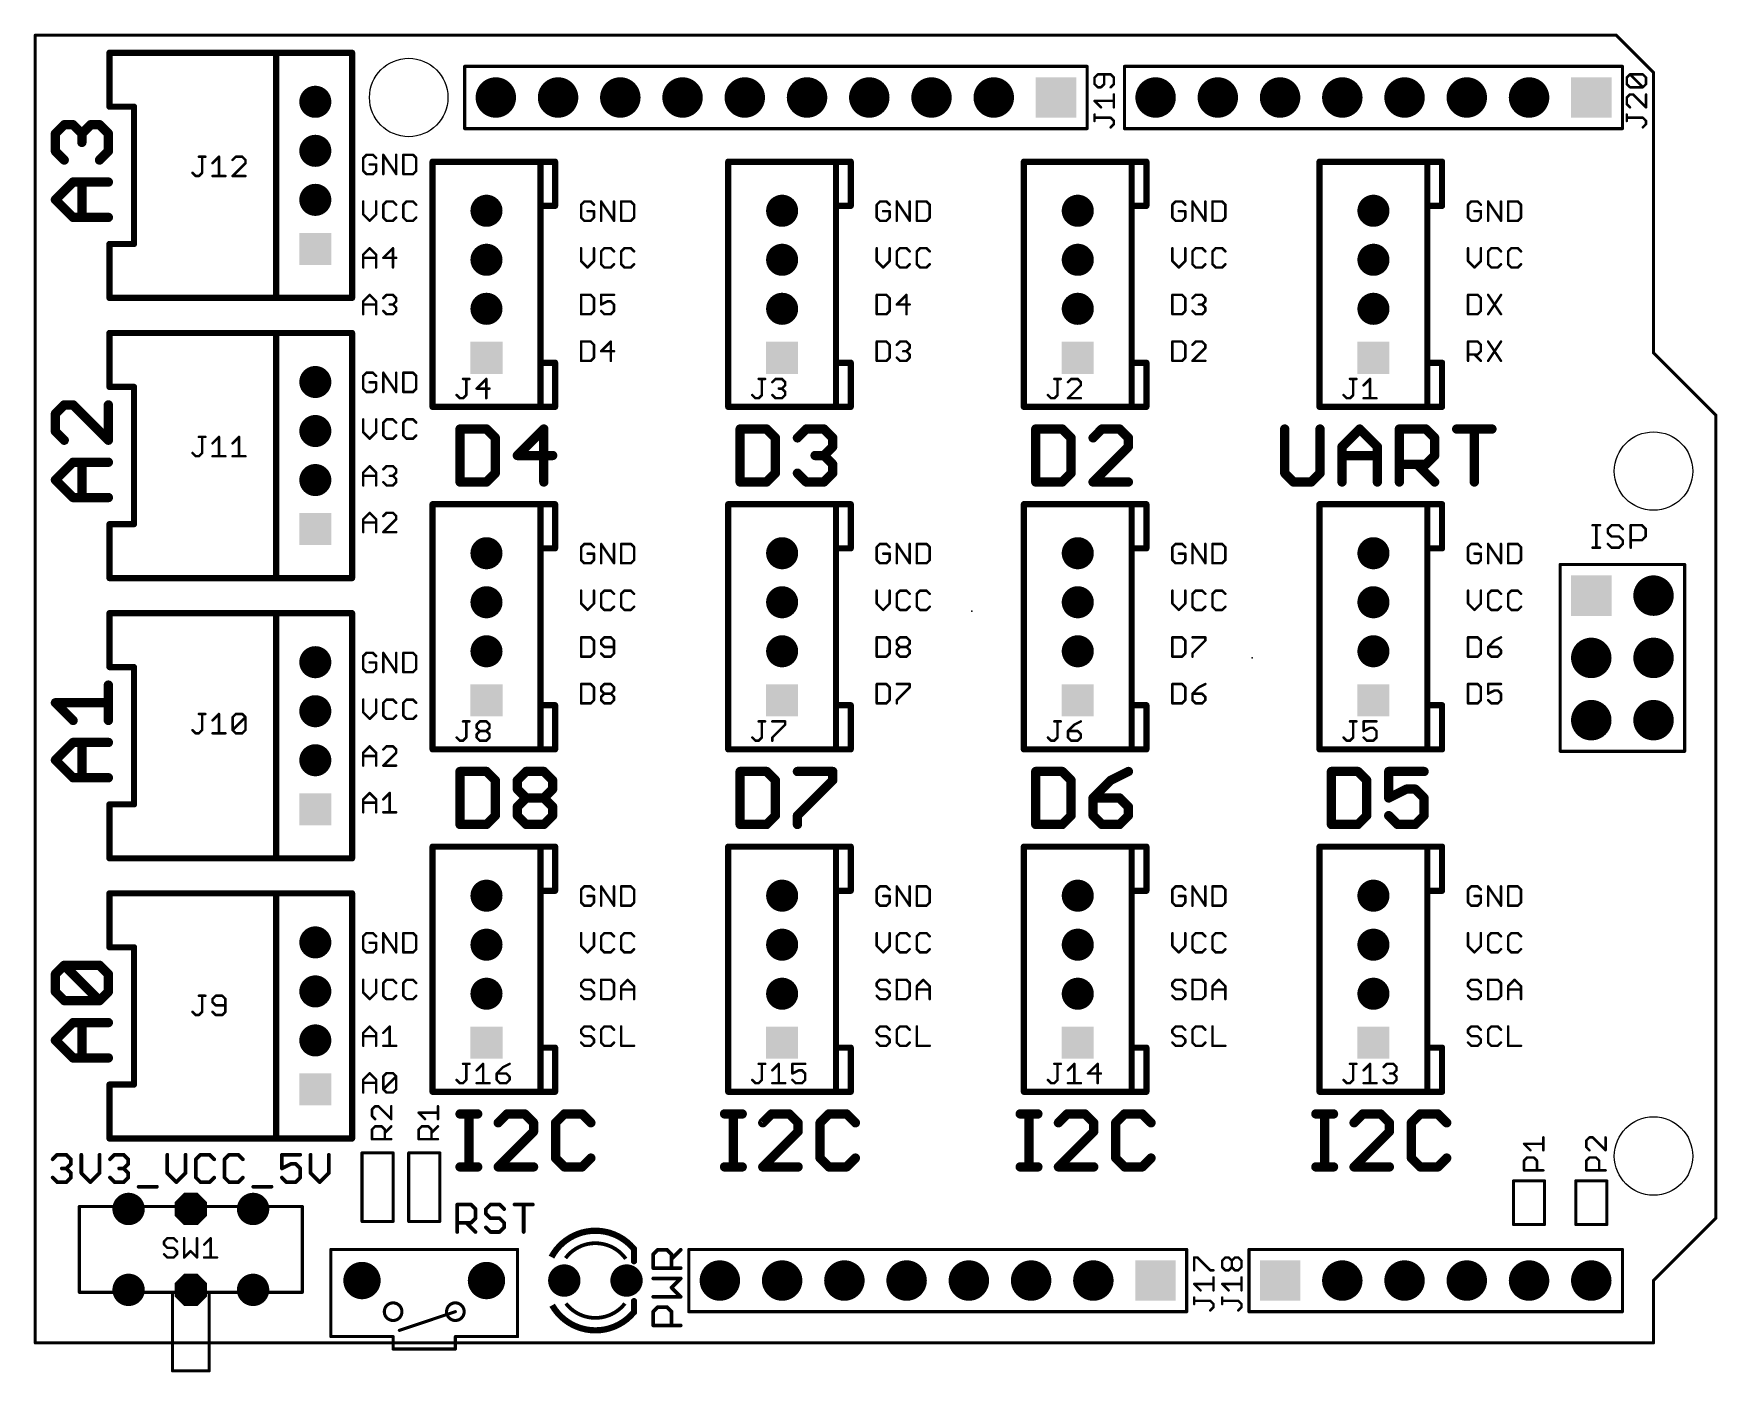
# Model space of a CAD drawing. Header units: inches. Extents: x 0 to 2.7, y -0.05 to 2.1.
import ezdxf

# ---------------------------------------------------------------- set-up
doc = ezdxf.new("R2010")
doc.units = ezdxf.units.IN
doc.header["$MEASUREMENT"] = 0
doc.layers.get('0').update_dxf_attribs({"linetype": 'CONTINUOUS'})
for name, color, linetype in [('17', 94, 'CONTINUOUS'), ('20', 214, 'CONTINUOUS'), ('21', 251, 'CONTINUOUS'), ('24', 134, 'CONTINUOUS'), ('25', 251, 'CONTINUOUS')]:
    doc.layers.add(name, color=color, linetype=linetype)
doc.layers.get('0').off()

# ---------------------------------------------------------------- blocks, each defined once
blk = doc.blocks.new('SQUAREP')
blk.add_solid([(-0.5, -0.5), (0.5, -0.5), (-0.5, 0.5), (0.5, 0.5)])
blk = doc.blocks.new('ROUNDP')
at = {"const_width": 0.5}
blk.add_lwpolyline([(0, -0.25, 1), (0, 0.25, 1), (0, -0.25)], format="xyb", dxfattribs=at)
blk = doc.blocks.new('OCTAGONP')
at = {"const_width": 0.5}
blk.add_lwpolyline([(-0.25, -0.103553), (-0.25, 0.103553), (-0.103553, 0.25), (0.103553, 0.25), (0.25, 0.103553), (0.25, -0.103553), (0.103553, -0.25), (-0.103553, -0.25), (-0.25, -0.103553), (-0.25, 0.103553)], dxfattribs=at)

msp = doc.modelspace()

# ---------------------------------------------------------------- linework, layer by layer
at = {"layer": '20', "const_width": 0.0005}
for points in [[(0.05, 2.10025, 1), (0.05, 2.09975)], [(0.05, 2.09975, 1), (0.05, 2.10025)], [(0.05, 2.09975, 1), (0.05, 2.10025)], [(0.2, 2.10025, 1), (0.2, 2.09975)], [(0.2, 2.09975, 1), (0.2, 2.10025)], [(2.5, 2.10025, 1), (2.5, 2.09975)], [(2.5, 2.10025, 1), (2.5, 2.09975)], [(2.5, 2.09975, 1), (2.5, 2.10025)], [(0.00025, 2.05, 1), (-0.00025, 2.05)], [(-0.00025, 2.05, 1), (0.00025, 2.05)], [(-0.00025, 2.05, 1), (0.00025, 2.05)], [(2.60025, 2, 1), (2.59975, 2)], [(2.59975, 2, 1), (2.60025, 2)], [(2.59975, 2, 1), (2.60025, 2)], [(2.600177, 1.590177, 1), (2.599823, 1.589823)], [(2.59975, 1.59, 1), (2.60025, 1.59)], [(2.70025, 1.49, 1), (2.69975, 1.49)], [(2.699823, 1.489823, 1), (2.700177, 1.490177)], [(2.69975, 0.2, 1), (2.70025, 0.2)], [(2.700177, 0.199823, 1), (2.699823, 0.200177)], [(2.60025, 0.1, 1), (2.59975, 0.1)], [(2.599823, 0.100177, 1), (2.600177, 0.099823)], [(0.00025, 0.05, 1), (-0.00025, 0.05)], [(0.00025, 0.05, 1), (-0.00025, 0.05)], [(-0.00025, 0.05, 1), (0.00025, 0.05)], [(0.05, 0.00025, 1), (0.05, -0.00025)], [(0.05, -0.00025, 1), (0.05, 0.00025)], [(0.05, -0.00025, 1), (0.05, 0.00025)], [(2.55, 0.00025, 1), (2.55, -0.00025)], [(2.55, 0.00025, 1), (2.55, -0.00025)], [(2.55, -0.00025, 1), (2.55, 0.00025)]]:
    msp.add_lwpolyline(points, format="xyb", dxfattribs=at)
at = {"layer": '20'}
for centre in [(0.6, 2), (2.6, 1.4), (2.6, 0.3)]:
    msp.add_circle(centre, 0.063, dxfattribs=at)
at = {"layer": '21'}
for points, const_width in [([(0, 0), (0, 2.1)], 0.005), ([(0, 2.1), (2.54, 2.1)], 0.005), ([(2.54, 2.1), (2.6, 2.04)], 0.005), ([(0.387008, 2.07185), (0.119291, 2.07185)], 0.01), ([(0.119291, 1.985236), (0.119291, 2.07185)], 0.01), ([(0.387008, 2.07185), (0.509055, 2.07185)], 0.01), ([(0.387008, 1.67815), (0.387008, 2.07185)], 0.01), ([(0.509055, 1.67815), (0.509055, 2.07185)], 0.01), ([(0.69, 1.95), (0.69, 2.05)], 0.005), ([(0.69, 2.05), (1.69, 2.05)], 0.005), ([(1.69, 2.05), (1.69, 1.95)], 0.005), ([(1.707145, 2.037139), (1.701974, 2.031968)], 0.004), ([(1.701974, 2.031968), (1.701974, 2.021626)], 0.004), ([(1.727829, 2.037139), (1.707145, 2.037139)], 0.004), ([(1.717487, 2.021626), (1.717487, 2.037139)], 0.004), ([(1.733, 2.031968), (1.727829, 2.037139)], 0.004), ([(1.733, 2.021626), (1.733, 2.031968)], 0.004), ([(1.75, 2.05), (2.55, 2.05)], 0.005), ([(1.75, 1.95), (1.75, 2.05)], 0.005), ([(2.55, 2.05), (2.55, 1.95)], 0.005), ([(2.556974, 2.031968), (2.562145, 2.037139)], 0.004), ([(2.556974, 2.021626), (2.556974, 2.031968)], 0.004), ([(2.562145, 2.037139), (2.582829, 2.037139)], 0.004), ([(2.582829, 2.016455), (2.562145, 2.037139)], 0.004), ([(2.582829, 2.037139), (2.588, 2.031968)], 0.004), ([(2.588, 2.031968), (2.588, 2.021626)], 0.004), ([(2.6, 2.04), (2.6, 1.59)], 0.005), ([(1.701974, 2.021626), (1.707145, 2.016455)], 0.004), ([(1.707145, 2.016455), (1.712316, 2.016455)], 0.004), ([(1.712316, 2.016455), (1.717487, 2.021626)], 0.004), ([(1.727829, 2.016455), (1.733, 2.021626)], 0.004), ([(1.733, 1.984227), (1.733, 2.004912)], 0.004), ([(2.562145, 2.016455), (2.556974, 2.021626)], 0.004), ([(2.562145, 2.004912), (2.556974, 1.999741)], 0.004), ([(2.556974, 1.999741), (2.556974, 1.989398)], 0.004), ([(2.582829, 2.016455), (2.562145, 2.016455)], 0.004), ([(2.567316, 2.004912), (2.562145, 2.004912)], 0.004), ([(2.588, 1.984227), (2.567316, 2.004912)], 0.004), ([(2.588, 2.021626), (2.582829, 2.016455)], 0.004), ([(2.588, 2.004912), (2.588, 1.984227)], 0.004), ([(0.158661, 1.985236), (0.119291, 1.985236)], 0.01), ([(0.158661, 1.764764), (0.158661, 1.985236)], 0.01), ([(1.712316, 1.984227), (1.701974, 1.99457)], 0.004), ([(1.701974, 1.99457), (1.733, 1.99457)], 0.004), ([(1.701974, 1.962342), (1.701974, 1.972684)], 0.004), ([(2.556974, 1.989398), (2.562145, 1.984227)], 0.004), ([(2.556974, 1.962342), (2.556974, 1.972684)], 0.004), ([(0.032427, 1.942115), (0.046606, 1.956294)], 0.015), ([(0.032427, 1.913757), (0.032427, 1.942115)], 0.015), ([(0.046606, 1.956294), (0.060785, 1.956294)], 0.015), ([(0.060785, 1.956294), (0.074964, 1.942115)], 0.015), ([(0.074964, 1.942115), (0.089142, 1.956294)], 0.015), ([(0.074964, 1.942115), (0.074964, 1.927936)], 0.015), ([(0.089142, 1.956294), (0.103321, 1.956294)], 0.015), ([(0.103321, 1.956294), (0.1175, 1.942115)], 0.015), ([(0.1175, 1.942115), (0.1175, 1.913757)], 0.015), ([(1.69, 1.95), (0.69, 1.95)], 0.005), ([(1.727829, 1.967513), (1.701974, 1.967513)], 0.004), ([(1.733, 1.962342), (1.727829, 1.967513)], 0.004), ([(1.727829, 1.952), (1.733, 1.957171)], 0.004), ([(1.733, 1.957171), (1.733, 1.962342)], 0.004), ([(1.75, 1.95), (2.55, 1.95)], 0.005), ([(2.582829, 1.967513), (2.556974, 1.967513)], 0.004), ([(2.588, 1.962342), (2.582829, 1.967513)], 0.004), ([(2.582829, 1.952), (2.588, 1.957171)], 0.004), ([(2.588, 1.957171), (2.588, 1.962342)], 0.004), ([(0.046606, 1.899579), (0.032427, 1.913757)], 0.015), ([(0.1175, 1.913757), (0.103321, 1.899579)], 0.015), ([(0.532171, 1.908026), (0.527, 1.902855)], 0.004), ([(0.527, 1.902855), (0.527, 1.882171)], 0.004), ([(0.542513, 1.908026), (0.532171, 1.908026)], 0.004), ([(0.547684, 1.892513), (0.537342, 1.892513)], 0.004), ([(0.547684, 1.902855), (0.542513, 1.908026)], 0.004), ([(0.547684, 1.882171), (0.547684, 1.892513)], 0.004), ([(0.559227, 1.877), (0.559227, 1.908026)], 0.004), ([(0.559227, 1.908026), (0.579912, 1.877)], 0.004), ([(0.579912, 1.877), (0.579912, 1.908026)], 0.004), ([(0.591455, 1.908026), (0.591455, 1.877)], 0.004), ([(0.606968, 1.908026), (0.591455, 1.908026)], 0.004), ([(0.612139, 1.902855), (0.606968, 1.908026)], 0.004), ([(0.612139, 1.882171), (0.612139, 1.902855)], 0.004), ([(0.811614, 1.89685), (0.638386, 1.89685)], 0.01), ([(0.638386, 1.50315), (0.638386, 1.89685)], 0.01), ([(0.665945, 1.89685), (0.784055, 1.89685)], 0.01), ([(0.811614, 1.825984), (0.811614, 1.89685)], 0.01), ([(0.835236, 1.89685), (0.811614, 1.89685)], 0.01), ([(0.835236, 1.825984), (0.835236, 1.89685)], 0.01), ([(1.286614, 1.89685), (1.113386, 1.89685)], 0.01), ([(1.113386, 1.50315), (1.113386, 1.89685)], 0.01), ([(1.140945, 1.89685), (1.259055, 1.89685)], 0.01), ([(1.286614, 1.825984), (1.286614, 1.89685)], 0.01), ([(1.310236, 1.89685), (1.286614, 1.89685)], 0.01), ([(1.310236, 1.825984), (1.310236, 1.89685)], 0.01), ([(1.761614, 1.89685), (1.588386, 1.89685)], 0.01), ([(1.588386, 1.50315), (1.588386, 1.89685)], 0.01), ([(1.615945, 1.89685), (1.734055, 1.89685)], 0.01), ([(1.761614, 1.825984), (1.761614, 1.89685)], 0.01), ([(1.785236, 1.89685), (1.761614, 1.89685)], 0.01), ([(1.785236, 1.825984), (1.785236, 1.89685)], 0.01), ([(2.236614, 1.89685), (2.063386, 1.89685)], 0.01), ([(2.063386, 1.50315), (2.063386, 1.89685)], 0.01), ([(2.090945, 1.89685), (2.209055, 1.89685)], 0.01), ([(2.236614, 1.825984), (2.236614, 1.89685)], 0.01), ([(2.260236, 1.89685), (2.236614, 1.89685)], 0.01), ([(2.260236, 1.825984), (2.260236, 1.89685)], 0.01), ([(0.032427, 1.835858), (0.060785, 1.864215)], 0.015), ([(0.060785, 1.864215), (0.1175, 1.864215)], 0.015), ([(0.074964, 1.8075), (0.074964, 1.864215)], 0.015), ([(0.527, 1.882171), (0.532171, 1.877)], 0.004), ([(0.532171, 1.877), (0.542513, 1.877)], 0.004), ([(0.542513, 1.877), (0.547684, 1.882171)], 0.004), ([(0.591455, 1.877), (0.606968, 1.877)], 0.004), ([(0.606968, 1.877), (0.612139, 1.882171)], 0.004), ([(0.060785, 1.8075), (0.032427, 1.835858)], 0.015), ([(0.1175, 1.8075), (0.060785, 1.8075)], 0.015), ([(0.527, 1.833026), (0.527, 1.812342)], 0.004), ([(0.527, 1.812342), (0.537342, 1.802)], 0.004), ([(0.537342, 1.802), (0.547684, 1.812342)], 0.004), ([(0.547684, 1.812342), (0.547684, 1.833026)], 0.004), ([(0.564398, 1.833026), (0.559227, 1.827855)], 0.004), ([(0.559227, 1.827855), (0.559227, 1.807171)], 0.004), ([(0.574741, 1.833026), (0.564398, 1.833026)], 0.004), ([(0.579912, 1.827855), (0.574741, 1.833026)], 0.004), ([(0.596626, 1.833026), (0.591455, 1.827855)], 0.004), ([(0.591455, 1.827855), (0.591455, 1.807171)], 0.004), ([(0.606968, 1.833026), (0.596626, 1.833026)], 0.004), ([(0.612139, 1.827855), (0.606968, 1.833026)], 0.004), ([(0.811614, 1.574016), (0.811614, 1.825984)], 0.01), ([(0.811614, 1.825984), (0.835236, 1.825984)], 0.01), ([(0.882171, 1.833026), (0.877, 1.827855)], 0.004), ([(0.877, 1.827855), (0.877, 1.807171)], 0.004), ([(0.892513, 1.833026), (0.882171, 1.833026)], 0.004), ([(0.897684, 1.817513), (0.887342, 1.817513)], 0.004), ([(0.897684, 1.827855), (0.892513, 1.833026)], 0.004), ([(0.897684, 1.807171), (0.897684, 1.817513)], 0.004), ([(0.909227, 1.802), (0.909227, 1.833026)], 0.004), ([(0.909227, 1.833026), (0.929912, 1.802)], 0.004), ([(0.929912, 1.802), (0.929912, 1.833026)], 0.004), ([(0.941455, 1.833026), (0.941455, 1.802)], 0.004), ([(0.956968, 1.833026), (0.941455, 1.833026)], 0.004), ([(0.962139, 1.827855), (0.956968, 1.833026)], 0.004), ([(0.962139, 1.807171), (0.962139, 1.827855)], 0.004), ([(1.286614, 1.574016), (1.286614, 1.825984)], 0.01), ([(1.286614, 1.825984), (1.310236, 1.825984)], 0.01), ([(1.357171, 1.833026), (1.352, 1.827855)], 0.004), ([(1.352, 1.827855), (1.352, 1.807171)], 0.004), ([(1.367513, 1.833026), (1.357171, 1.833026)], 0.004), ([(1.372684, 1.817513), (1.362342, 1.817513)], 0.004), ([(1.372684, 1.827855), (1.367513, 1.833026)], 0.004), ([(1.372684, 1.807171), (1.372684, 1.817513)], 0.004), ([(1.384227, 1.802), (1.384227, 1.833026)], 0.004), ([(1.384227, 1.833026), (1.404912, 1.802)], 0.004), ([(1.404912, 1.802), (1.404912, 1.833026)], 0.004), ([(1.416455, 1.833026), (1.416455, 1.802)], 0.004), ([(1.431968, 1.833026), (1.416455, 1.833026)], 0.004), ([(1.437139, 1.827855), (1.431968, 1.833026)], 0.004), ([(1.437139, 1.807171), (1.437139, 1.827855)], 0.004), ([(1.761614, 1.574016), (1.761614, 1.825984)], 0.01), ([(1.761614, 1.825984), (1.785236, 1.825984)], 0.01), ([(1.832171, 1.833026), (1.827, 1.827855)], 0.004), ([(1.827, 1.827855), (1.827, 1.807171)], 0.004), ([(1.842513, 1.833026), (1.832171, 1.833026)], 0.004), ([(1.847684, 1.817513), (1.837342, 1.817513)], 0.004), ([(1.847684, 1.827855), (1.842513, 1.833026)], 0.004), ([(1.847684, 1.807171), (1.847684, 1.817513)], 0.004), ([(1.859227, 1.802), (1.859227, 1.833026)], 0.004), ([(1.859227, 1.833026), (1.879912, 1.802)], 0.004), ([(1.879912, 1.802), (1.879912, 1.833026)], 0.004), ([(1.891455, 1.833026), (1.891455, 1.802)], 0.004), ([(1.906968, 1.833026), (1.891455, 1.833026)], 0.004), ([(1.912139, 1.827855), (1.906968, 1.833026)], 0.004), ([(1.912139, 1.807171), (1.912139, 1.827855)], 0.004), ([(2.236614, 1.574016), (2.236614, 1.825984)], 0.01), ([(2.236614, 1.825984), (2.260236, 1.825984)], 0.01), ([(2.307171, 1.833026), (2.302, 1.827855)], 0.004), ([(2.302, 1.827855), (2.302, 1.807171)], 0.004), ([(2.317513, 1.833026), (2.307171, 1.833026)], 0.004), ([(2.322684, 1.817513), (2.312342, 1.817513)], 0.004), ([(2.322684, 1.827855), (2.317513, 1.833026)], 0.004), ([(2.322684, 1.807171), (2.322684, 1.817513)], 0.004), ([(2.334227, 1.802), (2.334227, 1.833026)], 0.004), ([(2.334227, 1.833026), (2.354912, 1.802)], 0.004), ([(2.354912, 1.802), (2.354912, 1.833026)], 0.004), ([(2.366455, 1.833026), (2.366455, 1.802)], 0.004), ([(2.381968, 1.833026), (2.366455, 1.833026)], 0.004), ([(2.387139, 1.827855), (2.381968, 1.833026)], 0.004), ([(2.387139, 1.807171), (2.387139, 1.827855)], 0.004), ([(0.559227, 1.807171), (0.564398, 1.802)], 0.004), ([(0.564398, 1.802), (0.574741, 1.802)], 0.004), ([(0.574741, 1.802), (0.579912, 1.807171)], 0.004), ([(0.591455, 1.807171), (0.596626, 1.802)], 0.004), ([(0.596626, 1.802), (0.606968, 1.802)], 0.004), ([(0.606968, 1.802), (0.612139, 1.807171)], 0.004), ([(0.877, 1.807171), (0.882171, 1.802)], 0.004), ([(0.882171, 1.802), (0.892513, 1.802)], 0.004), ([(0.892513, 1.802), (0.897684, 1.807171)], 0.004), ([(0.941455, 1.802), (0.956968, 1.802)], 0.004), ([(0.956968, 1.802), (0.962139, 1.807171)], 0.004), ([(1.352, 1.807171), (1.357171, 1.802)], 0.004), ([(1.357171, 1.802), (1.367513, 1.802)], 0.004), ([(1.367513, 1.802), (1.372684, 1.807171)], 0.004), ([(1.416455, 1.802), (1.431968, 1.802)], 0.004), ([(1.431968, 1.802), (1.437139, 1.807171)], 0.004), ([(1.827, 1.807171), (1.832171, 1.802)], 0.004), ([(1.832171, 1.802), (1.842513, 1.802)], 0.004), ([(1.842513, 1.802), (1.847684, 1.807171)], 0.004), ([(1.891455, 1.802), (1.906968, 1.802)], 0.004), ([(1.906968, 1.802), (1.912139, 1.807171)], 0.004), ([(2.302, 1.807171), (2.307171, 1.802)], 0.004), ([(2.307171, 1.802), (2.317513, 1.802)], 0.004), ([(2.317513, 1.802), (2.322684, 1.807171)], 0.004), ([(2.366455, 1.802), (2.381968, 1.802)], 0.004), ([(2.381968, 1.802), (2.387139, 1.807171)], 0.004), ([(0.119291, 1.67815), (0.119291, 1.764764)], 0.01), ([(0.119291, 1.764764), (0.158661, 1.764764)], 0.01), ([(0.527, 1.747684), (0.537342, 1.758026)], 0.004), ([(0.537342, 1.758026), (0.547684, 1.747684)], 0.004), ([(0.574741, 1.758026), (0.559227, 1.742513)], 0.004), ([(0.574741, 1.727), (0.574741, 1.758026)], 0.004), ([(0.877, 1.758026), (0.877, 1.737342)], 0.004), ([(0.897684, 1.737342), (0.897684, 1.758026)], 0.004), ([(0.914398, 1.758026), (0.909227, 1.752855)], 0.004), ([(0.924741, 1.758026), (0.914398, 1.758026)], 0.004), ([(0.929912, 1.752855), (0.924741, 1.758026)], 0.004), ([(0.946626, 1.758026), (0.941455, 1.752855)], 0.004), ([(0.956968, 1.758026), (0.946626, 1.758026)], 0.004), ([(0.962139, 1.752855), (0.956968, 1.758026)], 0.004), ([(1.352, 1.758026), (1.352, 1.737342)], 0.004), ([(1.372684, 1.737342), (1.372684, 1.758026)], 0.004), ([(1.389398, 1.758026), (1.384227, 1.752855)], 0.004), ([(1.399741, 1.758026), (1.389398, 1.758026)], 0.004), ([(1.404912, 1.752855), (1.399741, 1.758026)], 0.004), ([(1.421626, 1.758026), (1.416455, 1.752855)], 0.004), ([(1.431968, 1.758026), (1.421626, 1.758026)], 0.004), ([(1.437139, 1.752855), (1.431968, 1.758026)], 0.004), ([(1.827, 1.758026), (1.827, 1.737342)], 0.004), ([(1.847684, 1.737342), (1.847684, 1.758026)], 0.004), ([(1.864398, 1.758026), (1.859227, 1.752855)], 0.004), ([(1.874741, 1.758026), (1.864398, 1.758026)], 0.004), ([(1.879912, 1.752855), (1.874741, 1.758026)], 0.004), ([(1.896626, 1.758026), (1.891455, 1.752855)], 0.004), ([(1.906968, 1.758026), (1.896626, 1.758026)], 0.004), ([(1.912139, 1.752855), (1.906968, 1.758026)], 0.004), ([(2.302, 1.758026), (2.302, 1.737342)], 0.004), ([(2.322684, 1.737342), (2.322684, 1.758026)], 0.004), ([(2.339398, 1.758026), (2.334227, 1.752855)], 0.004), ([(2.349741, 1.758026), (2.339398, 1.758026)], 0.004), ([(2.354912, 1.752855), (2.349741, 1.758026)], 0.004), ([(2.371626, 1.758026), (2.366455, 1.752855)], 0.004), ([(2.381968, 1.758026), (2.371626, 1.758026)], 0.004), ([(2.387139, 1.752855), (2.381968, 1.758026)], 0.004), ([(0.527, 1.727), (0.527, 1.747684)], 0.004), ([(0.527, 1.742513), (0.547684, 1.742513)], 0.004), ([(0.547684, 1.747684), (0.547684, 1.727)], 0.004), ([(0.559227, 1.742513), (0.579912, 1.742513)], 0.004), ([(0.877, 1.737342), (0.887342, 1.727)], 0.004), ([(0.887342, 1.727), (0.897684, 1.737342)], 0.004), ([(0.909227, 1.752855), (0.909227, 1.732171)], 0.004), ([(0.909227, 1.732171), (0.914398, 1.727)], 0.004), ([(0.924741, 1.727), (0.929912, 1.732171)], 0.004), ([(0.941455, 1.752855), (0.941455, 1.732171)], 0.004), ([(0.941455, 1.732171), (0.946626, 1.727)], 0.004), ([(0.956968, 1.727), (0.962139, 1.732171)], 0.004), ([(1.352, 1.737342), (1.362342, 1.727)], 0.004), ([(1.362342, 1.727), (1.372684, 1.737342)], 0.004), ([(1.384227, 1.752855), (1.384227, 1.732171)], 0.004), ([(1.384227, 1.732171), (1.389398, 1.727)], 0.004), ([(1.399741, 1.727), (1.404912, 1.732171)], 0.004), ([(1.416455, 1.752855), (1.416455, 1.732171)], 0.004), ([(1.416455, 1.732171), (1.421626, 1.727)], 0.004), ([(1.431968, 1.727), (1.437139, 1.732171)], 0.004), ([(1.827, 1.737342), (1.837342, 1.727)], 0.004), ([(1.837342, 1.727), (1.847684, 1.737342)], 0.004), ([(1.859227, 1.752855), (1.859227, 1.732171)], 0.004), ([(1.859227, 1.732171), (1.864398, 1.727)], 0.004), ([(1.874741, 1.727), (1.879912, 1.732171)], 0.004), ([(1.891455, 1.752855), (1.891455, 1.732171)], 0.004), ([(1.891455, 1.732171), (1.896626, 1.727)], 0.004), ([(1.906968, 1.727), (1.912139, 1.732171)], 0.004), ([(2.302, 1.737342), (2.312342, 1.727)], 0.004), ([(2.312342, 1.727), (2.322684, 1.737342)], 0.004), ([(2.334227, 1.752855), (2.334227, 1.732171)], 0.004), ([(2.334227, 1.732171), (2.339398, 1.727)], 0.004), ([(2.349741, 1.727), (2.354912, 1.732171)], 0.004), ([(2.366455, 1.752855), (2.366455, 1.732171)], 0.004), ([(2.366455, 1.732171), (2.371626, 1.727)], 0.004), ([(2.381968, 1.727), (2.387139, 1.732171)], 0.004), ([(0.914398, 1.727), (0.924741, 1.727)], 0.004), ([(0.946626, 1.727), (0.956968, 1.727)], 0.004), ([(1.389398, 1.727), (1.399741, 1.727)], 0.004), ([(1.421626, 1.727), (1.431968, 1.727)], 0.004), ([(1.864398, 1.727), (1.874741, 1.727)], 0.004), ([(1.896626, 1.727), (1.906968, 1.727)], 0.004), ([(2.339398, 1.727), (2.349741, 1.727)], 0.004), ([(2.371626, 1.727), (2.381968, 1.727)], 0.004), ([(0.119291, 1.67815), (0.387008, 1.67815)], 0.01), ([(0.387008, 1.67815), (0.509055, 1.67815)], 0.01), ([(0.41063, 1.67815), (0.48937, 1.67815)], 0.005), ([(0.527, 1.672684), (0.537342, 1.683026)], 0.004), ([(0.537342, 1.683026), (0.547684, 1.672684)], 0.004), ([(0.559227, 1.677855), (0.564398, 1.683026)], 0.004), ([(0.564398, 1.683026), (0.574741, 1.683026)], 0.004), ([(0.574741, 1.683026), (0.579912, 1.677855)], 0.004), ([(0.579912, 1.677855), (0.579912, 1.672684)], 0.004), ([(0.877, 1.683026), (0.877, 1.652)], 0.004), ([(0.892513, 1.683026), (0.877, 1.683026)], 0.004), ([(0.897684, 1.677855), (0.892513, 1.683026)], 0.004), ([(0.897684, 1.657171), (0.897684, 1.677855)], 0.004), ([(0.929912, 1.683026), (0.909227, 1.683026)], 0.004), ([(0.909227, 1.683026), (0.909227, 1.667513)], 0.004), ([(1.352, 1.683026), (1.352, 1.652)], 0.004), ([(1.367513, 1.683026), (1.352, 1.683026)], 0.004), ([(1.372684, 1.677855), (1.367513, 1.683026)], 0.004), ([(1.372684, 1.657171), (1.372684, 1.677855)], 0.004), ([(1.399741, 1.683026), (1.384227, 1.667513)], 0.004), ([(1.399741, 1.652), (1.399741, 1.683026)], 0.004), ([(1.827, 1.683026), (1.827, 1.652)], 0.004), ([(1.842513, 1.683026), (1.827, 1.683026)], 0.004), ([(1.847684, 1.677855), (1.842513, 1.683026)], 0.004), ([(1.847684, 1.657171), (1.847684, 1.677855)], 0.004), ([(1.859227, 1.677855), (1.864398, 1.683026)], 0.004), ([(1.864398, 1.683026), (1.874741, 1.683026)], 0.004), ([(1.874741, 1.683026), (1.879912, 1.677855)], 0.004), ([(1.879912, 1.677855), (1.879912, 1.672684)], 0.004), ([(2.302, 1.683026), (2.302, 1.652)], 0.004), ([(2.317513, 1.683026), (2.302, 1.683026)], 0.004), ([(2.322684, 1.677855), (2.317513, 1.683026)], 0.004), ([(2.322684, 1.657171), (2.322684, 1.677855)], 0.004), ([(2.334227, 1.683026), (2.354912, 1.652)], 0.004), ([(2.354912, 1.683026), (2.334227, 1.652)], 0.004), ([(0.527, 1.652), (0.527, 1.672684)], 0.004), ([(0.527, 1.667513), (0.547684, 1.667513)], 0.004), ([(0.547684, 1.672684), (0.547684, 1.652)], 0.004), ([(0.564398, 1.652), (0.559227, 1.657171)], 0.004), ([(0.574741, 1.652), (0.564398, 1.652)], 0.004), ([(0.574741, 1.667513), (0.56957, 1.667513)], 0.004), ([(0.579912, 1.672684), (0.574741, 1.667513)], 0.004), ([(0.574741, 1.667513), (0.579912, 1.662342)], 0.004), ([(0.579912, 1.657171), (0.574741, 1.652)], 0.004), ([(0.579912, 1.662342), (0.579912, 1.657171)], 0.004), ([(0.877, 1.652), (0.892513, 1.652)], 0.004), ([(0.892513, 1.652), (0.897684, 1.657171)], 0.004), ([(0.909227, 1.667513), (0.91957, 1.672684)], 0.004), ([(0.914398, 1.652), (0.909227, 1.657171)], 0.004), ([(0.924741, 1.652), (0.914398, 1.652)], 0.004), ([(0.91957, 1.672684), (0.924741, 1.672684)], 0.004), ([(0.924741, 1.672684), (0.929912, 1.667513)], 0.004), ([(0.929912, 1.657171), (0.924741, 1.652)], 0.004), ([(0.929912, 1.667513), (0.929912, 1.657171)], 0.004), ([(1.352, 1.652), (1.367513, 1.652)], 0.004), ([(1.367513, 1.652), (1.372684, 1.657171)], 0.004), ([(1.384227, 1.667513), (1.404912, 1.667513)], 0.004), ([(1.827, 1.652), (1.842513, 1.652)], 0.004), ([(1.842513, 1.652), (1.847684, 1.657171)], 0.004), ([(1.864398, 1.652), (1.859227, 1.657171)], 0.004), ([(1.874741, 1.652), (1.864398, 1.652)], 0.004), ([(1.874741, 1.667513), (1.86957, 1.667513)], 0.004), ([(1.879912, 1.672684), (1.874741, 1.667513)], 0.004), ([(1.874741, 1.667513), (1.879912, 1.662342)], 0.004), ([(1.879912, 1.657171), (1.874741, 1.652)], 0.004), ([(1.879912, 1.662342), (1.879912, 1.657171)], 0.004), ([(2.302, 1.652), (2.317513, 1.652)], 0.004), ([(2.317513, 1.652), (2.322684, 1.657171)], 0.004), ([(0.387008, 1.62185), (0.119291, 1.62185)], 0.01), ([(0.119291, 1.535236), (0.119291, 1.62185)], 0.01), ([(0.387008, 1.62185), (0.509055, 1.62185)], 0.01), ([(0.387008, 1.22815), (0.387008, 1.62185)], 0.01), ([(0.509055, 1.22815), (0.509055, 1.62185)], 0.01), ([(0.877, 1.608026), (0.877, 1.577)], 0.004), ([(0.892513, 1.608026), (0.877, 1.608026)], 0.004), ([(0.897684, 1.602855), (0.892513, 1.608026)], 0.004), ([(0.897684, 1.582171), (0.897684, 1.602855)], 0.004), ([(0.924741, 1.608026), (0.909227, 1.592513)], 0.004), ([(0.924741, 1.577), (0.924741, 1.608026)], 0.004), ([(1.352, 1.608026), (1.352, 1.577)], 0.004), ([(1.367513, 1.608026), (1.352, 1.608026)], 0.004), ([(1.372684, 1.602855), (1.367513, 1.608026)], 0.004), ([(1.372684, 1.582171), (1.372684, 1.602855)], 0.004), ([(1.384227, 1.602855), (1.389398, 1.608026)], 0.004), ([(1.389398, 1.608026), (1.399741, 1.608026)], 0.004), ([(1.399741, 1.608026), (1.404912, 1.602855)], 0.004), ([(1.404912, 1.597684), (1.399741, 1.592513)], 0.004), ([(1.404912, 1.602855), (1.404912, 1.597684)], 0.004), ([(1.827, 1.608026), (1.827, 1.577)], 0.004), ([(1.842513, 1.608026), (1.827, 1.608026)], 0.004), ([(1.847684, 1.602855), (1.842513, 1.608026)], 0.004), ([(1.847684, 1.582171), (1.847684, 1.602855)], 0.004), ([(1.864398, 1.608026), (1.859227, 1.602855)], 0.004), ([(1.859227, 1.577), (1.879912, 1.597684)], 0.004), ([(1.874741, 1.608026), (1.864398, 1.608026)], 0.004), ([(1.879912, 1.602855), (1.874741, 1.608026)], 0.004), ([(1.879912, 1.597684), (1.879912, 1.602855)], 0.004), ([(2.302, 1.577), (2.302, 1.608026)], 0.004), ([(2.302, 1.608026), (2.317513, 1.608026)], 0.004), ([(2.317513, 1.608026), (2.322684, 1.602855)], 0.004), ([(2.322684, 1.602855), (2.322684, 1.592513)], 0.004), ([(2.334227, 1.608026), (2.354912, 1.577)], 0.004), ([(2.354912, 1.608026), (2.334227, 1.577)], 0.004), ([(0.811614, 1.50315), (0.811614, 1.574016)], 0.01), ([(0.835236, 1.574016), (0.811614, 1.574016)], 0.01), ([(0.835236, 1.50315), (0.835236, 1.574016)], 0.01), ([(0.877, 1.577), (0.892513, 1.577)], 0.004), ([(0.892513, 1.577), (0.897684, 1.582171)], 0.004), ([(0.909227, 1.592513), (0.929912, 1.592513)], 0.004), ([(1.286614, 1.50315), (1.286614, 1.574016)], 0.01), ([(1.310236, 1.574016), (1.286614, 1.574016)], 0.01), ([(1.310236, 1.50315), (1.310236, 1.574016)], 0.01), ([(1.352, 1.577), (1.367513, 1.577)], 0.004), ([(1.367513, 1.577), (1.372684, 1.582171)], 0.004), ([(1.389398, 1.577), (1.384227, 1.582171)], 0.004), ([(1.399741, 1.577), (1.389398, 1.577)], 0.004), ([(1.399741, 1.592513), (1.39457, 1.592513)], 0.004), ([(1.399741, 1.592513), (1.404912, 1.587342)], 0.004), ([(1.404912, 1.582171), (1.399741, 1.577)], 0.004), ([(1.404912, 1.587342), (1.404912, 1.582171)], 0.004), ([(1.761614, 1.50315), (1.761614, 1.574016)], 0.01), ([(1.785236, 1.574016), (1.761614, 1.574016)], 0.01), ([(1.785236, 1.50315), (1.785236, 1.574016)], 0.01), ([(1.827, 1.577), (1.842513, 1.577)], 0.004), ([(1.842513, 1.577), (1.847684, 1.582171)], 0.004), ([(1.879912, 1.577), (1.859227, 1.577)], 0.004), ([(2.236614, 1.50315), (2.236614, 1.574016)], 0.01), ([(2.260236, 1.574016), (2.236614, 1.574016)], 0.01), ([(2.260236, 1.50315), (2.260236, 1.574016)], 0.01), ([(2.317513, 1.587342), (2.302, 1.587342)], 0.004), ([(2.312342, 1.587342), (2.322684, 1.577)], 0.004), ([(2.322684, 1.592513), (2.317513, 1.587342)], 0.004), ([(2.6, 1.59), (2.7, 1.49)], 0.005), ([(0.532171, 1.558026), (0.527, 1.552855)], 0.004), ([(0.527, 1.552855), (0.527, 1.532171)], 0.004), ([(0.542513, 1.558026), (0.532171, 1.558026)], 0.004), ([(0.547684, 1.542513), (0.537342, 1.542513)], 0.004), ([(0.547684, 1.552855), (0.542513, 1.558026)], 0.004), ([(0.547684, 1.532171), (0.547684, 1.542513)], 0.004), ([(0.559227, 1.527), (0.559227, 1.558026)], 0.004), ([(0.559227, 1.558026), (0.579912, 1.527)], 0.004), ([(0.579912, 1.527), (0.579912, 1.558026)], 0.004), ([(0.591455, 1.558026), (0.591455, 1.527)], 0.004), ([(0.606968, 1.558026), (0.591455, 1.558026)], 0.004), ([(0.612139, 1.552855), (0.606968, 1.558026)], 0.004), ([(0.612139, 1.532171), (0.612139, 1.552855)], 0.004), ([(0.158661, 1.535236), (0.119291, 1.535236)], 0.01), ([(0.158661, 1.314764), (0.158661, 1.535236)], 0.01), ([(0.527, 1.532171), (0.532171, 1.527)], 0.004), ([(0.532171, 1.527), (0.542513, 1.527)], 0.004), ([(0.542513, 1.527), (0.547684, 1.532171)], 0.004), ([(0.591455, 1.527), (0.606968, 1.527)], 0.004), ([(0.606968, 1.527), (0.612139, 1.532171)], 0.004), ([(0.046606, 1.506294), (0.032427, 1.492115)], 0.015), ([(0.032427, 1.492115), (0.032427, 1.463757)], 0.015), ([(0.060785, 1.506294), (0.046606, 1.506294)], 0.015), ([(0.1175, 1.449579), (0.060785, 1.506294)], 0.015), ([(0.1175, 1.506294), (0.1175, 1.449579)], 0.015), ([(0.638386, 1.50315), (0.811614, 1.50315)], 0.01), ([(0.68563, 1.50315), (0.76437, 1.50315)], 0.005), ([(0.811614, 1.50315), (0.835236, 1.50315)], 0.01), ([(1.113386, 1.50315), (1.286614, 1.50315)], 0.01), ([(1.16063, 1.50315), (1.23937, 1.50315)], 0.005), ([(1.286614, 1.50315), (1.310236, 1.50315)], 0.01), ([(1.588386, 1.50315), (1.761614, 1.50315)], 0.01), ([(1.63563, 1.50315), (1.71437, 1.50315)], 0.005), ([(1.761614, 1.50315), (1.785236, 1.50315)], 0.01), ([(2.063386, 1.50315), (2.236614, 1.50315)], 0.01), ([(2.11063, 1.50315), (2.18937, 1.50315)], 0.005), ([(2.236614, 1.50315), (2.260236, 1.50315)], 0.01), ([(2.7, 1.49), (2.7, 0.2)], 0.005), ([(0.032427, 1.463757), (0.046606, 1.449579)], 0.015), ([(0.527, 1.483026), (0.527, 1.462342)], 0.004), ([(0.527, 1.462342), (0.537342, 1.452)], 0.004), ([(0.537342, 1.452), (0.547684, 1.462342)], 0.004), ([(0.547684, 1.462342), (0.547684, 1.483026)], 0.004), ([(0.564398, 1.483026), (0.559227, 1.477855)], 0.004), ([(0.559227, 1.477855), (0.559227, 1.457171)], 0.004), ([(0.574741, 1.483026), (0.564398, 1.483026)], 0.004), ([(0.579912, 1.477855), (0.574741, 1.483026)], 0.004), ([(0.596626, 1.483026), (0.591455, 1.477855)], 0.004), ([(0.591455, 1.477855), (0.591455, 1.457171)], 0.004), ([(0.606968, 1.483026), (0.596626, 1.483026)], 0.004), ([(0.612139, 1.477855), (0.606968, 1.483026)], 0.004), ([(0.6825, 1.467573), (0.6825, 1.3825)], 0.015), ([(0.725036, 1.467573), (0.6825, 1.467573)], 0.015), ([(0.739215, 1.453394), (0.725036, 1.467573)], 0.015), ([(0.739215, 1.396679), (0.739215, 1.453394)], 0.015), ([(0.817115, 1.467573), (0.774579, 1.425036)], 0.015), ([(0.817115, 1.3825), (0.817115, 1.467573)], 0.015), ([(1.1325, 1.467573), (1.1325, 1.3825)], 0.015), ([(1.175036, 1.467573), (1.1325, 1.467573)], 0.015), ([(1.189215, 1.453394), (1.175036, 1.467573)], 0.015), ([(1.189215, 1.396679), (1.189215, 1.453394)], 0.015), ([(1.224579, 1.453394), (1.238757, 1.467573)], 0.015), ([(1.238757, 1.467573), (1.267115, 1.467573)], 0.015), ([(1.267115, 1.467573), (1.281294, 1.453394)], 0.015), ([(1.281294, 1.453394), (1.281294, 1.439215)], 0.015), ([(1.6075, 1.467573), (1.6075, 1.3825)], 0.015), ([(1.650036, 1.467573), (1.6075, 1.467573)], 0.015), ([(1.664215, 1.453394), (1.650036, 1.467573)], 0.015), ([(1.664215, 1.396679), (1.664215, 1.453394)], 0.015), ([(1.713757, 1.467573), (1.699579, 1.453394)], 0.015), ([(1.742115, 1.467573), (1.713757, 1.467573)], 0.015), ([(1.756294, 1.453394), (1.742115, 1.467573)], 0.015), ([(1.756294, 1.439215), (1.756294, 1.453394)], 0.015), ([(2.0075, 1.467573), (2.0075, 1.396679)], 0.015), ([(2.064215, 1.396679), (2.064215, 1.467573)], 0.015), ([(2.099579, 1.439215), (2.127936, 1.467573)], 0.015), ([(2.127936, 1.467573), (2.156294, 1.439215)], 0.015), ([(2.191657, 1.3825), (2.191657, 1.467573)], 0.015), ([(2.191657, 1.467573), (2.234194, 1.467573)], 0.015), ([(2.234194, 1.467573), (2.248372, 1.453394)], 0.015), ([(2.248372, 1.453394), (2.248372, 1.425036)], 0.015), ([(2.283736, 1.467573), (2.340451, 1.467573)], 0.015), ([(2.312093, 1.3825), (2.312093, 1.467573)], 0.015), ([(0.559227, 1.457171), (0.564398, 1.452)], 0.004), ([(0.564398, 1.452), (0.574741, 1.452)], 0.004), ([(0.574741, 1.452), (0.579912, 1.457171)], 0.004), ([(0.591455, 1.457171), (0.596626, 1.452)], 0.004), ([(0.596626, 1.452), (0.606968, 1.452)], 0.004), ([(0.606968, 1.452), (0.612139, 1.457171)], 0.004), ([(1.281294, 1.439215), (1.267115, 1.425036)], 0.015), ([(1.699579, 1.3825), (1.756294, 1.439215)], 0.015), ([(2.099579, 1.3825), (2.099579, 1.439215)], 0.015), ([(2.156294, 1.439215), (2.156294, 1.3825)], 0.015), ([(0.032427, 1.385858), (0.060785, 1.414215)], 0.015), ([(0.060785, 1.414215), (0.1175, 1.414215)], 0.015), ([(0.074964, 1.3575), (0.074964, 1.414215)], 0.015), ([(0.527, 1.397684), (0.537342, 1.408026)], 0.004), ([(0.537342, 1.408026), (0.547684, 1.397684)], 0.004), ([(0.559227, 1.402855), (0.564398, 1.408026)], 0.004), ([(0.564398, 1.408026), (0.574741, 1.408026)], 0.004), ([(0.574741, 1.408026), (0.579912, 1.402855)], 0.004), ([(0.774579, 1.425036), (0.831294, 1.425036)], 0.015), ([(1.267115, 1.425036), (1.252936, 1.425036)], 0.015), ([(1.267115, 1.425036), (1.281294, 1.410858)], 0.015), ([(1.281294, 1.410858), (1.281294, 1.396679)], 0.015), ([(2.099579, 1.425036), (2.156294, 1.425036)], 0.015), ([(2.234194, 1.410858), (2.191657, 1.410858)], 0.015), ([(2.220015, 1.410858), (2.248372, 1.3825)], 0.015), ([(2.248372, 1.425036), (2.234194, 1.410858)], 0.015), ([(0.060785, 1.3575), (0.032427, 1.385858)], 0.015), ([(0.527, 1.377), (0.527, 1.397684)], 0.004), ([(0.527, 1.392513), (0.547684, 1.392513)], 0.004), ([(0.547684, 1.397684), (0.547684, 1.377)], 0.004), ([(0.564398, 1.377), (0.559227, 1.382171)], 0.004), ([(0.574741, 1.392513), (0.56957, 1.392513)], 0.004), ([(0.579912, 1.397684), (0.574741, 1.392513)], 0.004), ([(0.574741, 1.392513), (0.579912, 1.387342)], 0.004), ([(0.579912, 1.382171), (0.574741, 1.377)], 0.004), ([(0.579912, 1.402855), (0.579912, 1.397684)], 0.004), ([(0.579912, 1.387342), (0.579912, 1.382171)], 0.004), ([(0.6825, 1.3825), (0.725036, 1.3825)], 0.015), ([(0.725036, 1.3825), (0.739215, 1.396679)], 0.015), ([(1.1325, 1.3825), (1.175036, 1.3825)], 0.015), ([(1.175036, 1.3825), (1.189215, 1.396679)], 0.015), ([(1.238757, 1.3825), (1.224579, 1.396679)], 0.015), ([(1.267115, 1.3825), (1.238757, 1.3825)], 0.015), ([(1.281294, 1.396679), (1.267115, 1.3825)], 0.015), ([(1.6075, 1.3825), (1.650036, 1.3825)], 0.015), ([(1.650036, 1.3825), (1.664215, 1.396679)], 0.015), ([(1.756294, 1.3825), (1.699579, 1.3825)], 0.015), ([(2.0075, 1.396679), (2.021679, 1.3825)], 0.015), ([(2.021679, 1.3825), (2.050036, 1.3825)], 0.015), ([(2.050036, 1.3825), (2.064215, 1.396679)], 0.015), ([(0.1175, 1.3575), (0.060785, 1.3575)], 0.015), ([(0.574741, 1.377), (0.564398, 1.377)], 0.004), ([(0.527, 1.322684), (0.537342, 1.333026)], 0.004), ([(0.537342, 1.333026), (0.547684, 1.322684)], 0.004), ([(0.564398, 1.333026), (0.559227, 1.327855)], 0.004), ([(0.574741, 1.333026), (0.564398, 1.333026)], 0.004), ([(0.579912, 1.327855), (0.574741, 1.333026)], 0.004), ([(0.579912, 1.322684), (0.579912, 1.327855)], 0.004), ([(0.811614, 1.34685), (0.638386, 1.34685)], 0.01), ([(0.638386, 0.95315), (0.638386, 1.34685)], 0.01), ([(0.665945, 1.34685), (0.784055, 1.34685)], 0.01), ([(0.811614, 1.275984), (0.811614, 1.34685)], 0.01), ([(0.835236, 1.34685), (0.811614, 1.34685)], 0.01), ([(0.835236, 1.275984), (0.835236, 1.34685)], 0.01), ([(1.286614, 1.34685), (1.113386, 1.34685)], 0.01), ([(1.113386, 0.95315), (1.113386, 1.34685)], 0.01), ([(1.140945, 1.34685), (1.259055, 1.34685)], 0.01), ([(1.286614, 1.275984), (1.286614, 1.34685)], 0.01), ([(1.310236, 1.34685), (1.286614, 1.34685)], 0.01), ([(1.310236, 1.275984), (1.310236, 1.34685)], 0.01), ([(1.761614, 1.34685), (1.588386, 1.34685)], 0.01), ([(1.588386, 0.95315), (1.588386, 1.34685)], 0.01), ([(1.615945, 1.34685), (1.734055, 1.34685)], 0.01), ([(1.761614, 1.275984), (1.761614, 1.34685)], 0.01), ([(1.785236, 1.34685), (1.761614, 1.34685)], 0.01), ([(1.785236, 1.275984), (1.785236, 1.34685)], 0.01), ([(2.236614, 1.34685), (2.063386, 1.34685)], 0.01), ([(2.063386, 0.95315), (2.063386, 1.34685)], 0.01), ([(2.090945, 1.34685), (2.209055, 1.34685)], 0.01), ([(2.236614, 1.275984), (2.236614, 1.34685)], 0.01), ([(2.260236, 1.34685), (2.236614, 1.34685)], 0.01), ([(2.260236, 1.275984), (2.260236, 1.34685)], 0.01), ([(0.119291, 1.22815), (0.119291, 1.314764)], 0.01), ([(0.119291, 1.314764), (0.158661, 1.314764)], 0.01), ([(0.527, 1.302), (0.527, 1.322684)], 0.004), ([(0.527, 1.317513), (0.547684, 1.317513)], 0.004), ([(0.547684, 1.322684), (0.547684, 1.302)], 0.004), ([(0.559227, 1.302), (0.579912, 1.322684)], 0.004), ([(0.579912, 1.302), (0.559227, 1.302)], 0.004), ([(2.502, 1.313031), (2.51401, 1.313031)], 0.004), ([(2.508005, 1.277), (2.508005, 1.313031)], 0.004), ([(2.532559, 1.313031), (2.526554, 1.307026)], 0.004), ([(2.526554, 1.307026), (2.526554, 1.30102)], 0.004), ([(2.526554, 1.30102), (2.532559, 1.295015)], 0.004), ([(2.54457, 1.313031), (2.532559, 1.313031)], 0.004), ([(2.550575, 1.307026), (2.54457, 1.313031)], 0.004), ([(2.563386, 1.277), (2.563386, 1.313031)], 0.004), ([(2.563386, 1.313031), (2.581401, 1.313031)], 0.004), ([(2.581401, 1.313031), (2.587406, 1.307026)], 0.004), ([(2.587406, 1.307026), (2.587406, 1.295015)], 0.004), ([(0.811614, 1.024016), (0.811614, 1.275984)], 0.01), ([(0.811614, 1.275984), (0.835236, 1.275984)], 0.01), ([(0.882171, 1.283026), (0.877, 1.277855)], 0.004), ([(0.877, 1.277855), (0.877, 1.257171)], 0.004), ([(0.892513, 1.283026), (0.882171, 1.283026)], 0.004), ([(0.897684, 1.277855), (0.892513, 1.283026)], 0.004), ([(0.909227, 1.252), (0.909227, 1.283026)], 0.004), ([(0.909227, 1.283026), (0.929912, 1.252)], 0.004), ([(0.929912, 1.252), (0.929912, 1.283026)], 0.004), ([(0.941455, 1.283026), (0.941455, 1.252)], 0.004), ([(0.956968, 1.283026), (0.941455, 1.283026)], 0.004), ([(0.962139, 1.277855), (0.956968, 1.283026)], 0.004), ([(0.962139, 1.257171), (0.962139, 1.277855)], 0.004), ([(1.286614, 1.024016), (1.286614, 1.275984)], 0.01), ([(1.286614, 1.275984), (1.310236, 1.275984)], 0.01), ([(1.357171, 1.283026), (1.352, 1.277855)], 0.004), ([(1.352, 1.277855), (1.352, 1.257171)], 0.004), ([(1.367513, 1.283026), (1.357171, 1.283026)], 0.004), ([(1.372684, 1.277855), (1.367513, 1.283026)], 0.004), ([(1.384227, 1.252), (1.384227, 1.283026)], 0.004), ([(1.384227, 1.283026), (1.404912, 1.252)], 0.004), ([(1.404912, 1.252), (1.404912, 1.283026)], 0.004), ([(1.416455, 1.283026), (1.416455, 1.252)], 0.004), ([(1.431968, 1.283026), (1.416455, 1.283026)], 0.004), ([(1.437139, 1.277855), (1.431968, 1.283026)], 0.004), ([(1.437139, 1.257171), (1.437139, 1.277855)], 0.004), ([(1.761614, 1.024016), (1.761614, 1.275984)], 0.01), ([(1.761614, 1.275984), (1.785236, 1.275984)], 0.01), ([(1.832171, 1.283026), (1.827, 1.277855)], 0.004), ([(1.827, 1.277855), (1.827, 1.257171)], 0.004), ([(1.842513, 1.283026), (1.832171, 1.283026)], 0.004), ([(1.847684, 1.277855), (1.842513, 1.283026)], 0.004), ([(1.859227, 1.252), (1.859227, 1.283026)], 0.004), ([(1.859227, 1.283026), (1.879912, 1.252)], 0.004), ([(1.879912, 1.252), (1.879912, 1.283026)], 0.004), ([(1.891455, 1.283026), (1.891455, 1.252)], 0.004), ([(1.906968, 1.283026), (1.891455, 1.283026)], 0.004), ([(1.912139, 1.277855), (1.906968, 1.283026)], 0.004), ([(1.912139, 1.257171), (1.912139, 1.277855)], 0.004), ([(2.236614, 1.024016), (2.236614, 1.275984)], 0.01), ([(2.236614, 1.275984), (2.260236, 1.275984)], 0.01), ([(2.307171, 1.283026), (2.302, 1.277855)], 0.004), ([(2.302, 1.277855), (2.302, 1.257171)], 0.004), ([(2.317513, 1.283026), (2.307171, 1.283026)], 0.004), ([(2.322684, 1.277855), (2.317513, 1.283026)], 0.004), ([(2.334227, 1.252), (2.334227, 1.283026)], 0.004), ([(2.334227, 1.283026), (2.354912, 1.252)], 0.004), ([(2.354912, 1.252), (2.354912, 1.283026)], 0.004), ([(2.366455, 1.283026), (2.366455, 1.252)], 0.004), ([(2.381968, 1.283026), (2.366455, 1.283026)], 0.004), ([(2.387139, 1.277855), (2.381968, 1.283026)], 0.004), ([(2.387139, 1.257171), (2.387139, 1.277855)], 0.004), ([(2.502, 1.277), (2.51401, 1.277)], 0.004), ([(2.532559, 1.277), (2.526554, 1.283005)], 0.004), ([(2.532559, 1.295015), (2.54457, 1.295015)], 0.004), ([(2.54457, 1.277), (2.532559, 1.277)], 0.004), ([(2.54457, 1.295015), (2.550575, 1.28901)], 0.004), ([(2.550575, 1.283005), (2.54457, 1.277)], 0.004), ([(2.550575, 1.28901), (2.550575, 1.283005)], 0.004), ([(2.581401, 1.28901), (2.563386, 1.28901)], 0.004), ([(2.587406, 1.295015), (2.581401, 1.28901)], 0.004), ([(0.877, 1.257171), (0.882171, 1.252)], 0.004), ([(0.882171, 1.252), (0.892513, 1.252)], 0.004), ([(0.897684, 1.267513), (0.887342, 1.267513)], 0.004), ([(0.892513, 1.252), (0.897684, 1.257171)], 0.004), ([(0.897684, 1.257171), (0.897684, 1.267513)], 0.004), ([(0.941455, 1.252), (0.956968, 1.252)], 0.004), ([(0.956968, 1.252), (0.962139, 1.257171)], 0.004), ([(1.352, 1.257171), (1.357171, 1.252)], 0.004), ([(1.357171, 1.252), (1.367513, 1.252)], 0.004), ([(1.372684, 1.267513), (1.362342, 1.267513)], 0.004), ([(1.367513, 1.252), (1.372684, 1.257171)], 0.004), ([(1.372684, 1.257171), (1.372684, 1.267513)], 0.004), ([(1.416455, 1.252), (1.431968, 1.252)], 0.004), ([(1.431968, 1.252), (1.437139, 1.257171)], 0.004), ([(1.827, 1.257171), (1.832171, 1.252)], 0.004), ([(1.832171, 1.252), (1.842513, 1.252)], 0.004), ([(1.847684, 1.267513), (1.837342, 1.267513)], 0.004), ([(1.842513, 1.252), (1.847684, 1.257171)], 0.004), ([(1.847684, 1.257171), (1.847684, 1.267513)], 0.004), ([(1.891455, 1.252), (1.906968, 1.252)], 0.004), ([(1.906968, 1.252), (1.912139, 1.257171)], 0.004), ([(2.302, 1.257171), (2.307171, 1.252)], 0.004), ([(2.307171, 1.252), (2.317513, 1.252)], 0.004), ([(2.322684, 1.267513), (2.312342, 1.267513)], 0.004), ([(2.317513, 1.252), (2.322684, 1.257171)], 0.004), ([(2.322684, 1.257171), (2.322684, 1.267513)], 0.004), ([(2.366455, 1.252), (2.381968, 1.252)], 0.004), ([(2.381968, 1.252), (2.387139, 1.257171)], 0.004), ([(2.45, 1.25), (2.65, 1.25)], 0.005), ([(2.45, 0.95), (2.45, 1.25)], 0.005), ([(2.65, 1.25), (2.65, 0.95)], 0.005), ([(0.119291, 1.22815), (0.387008, 1.22815)], 0.01), ([(0.387008, 1.22815), (0.509055, 1.22815)], 0.01), ([(0.41063, 1.22815), (0.48937, 1.22815)], 0.005), ([(0.877, 1.208026), (0.877, 1.187342)], 0.004), ([(0.897684, 1.187342), (0.897684, 1.208026)], 0.004), ([(0.914398, 1.208026), (0.909227, 1.202855)], 0.004), ([(0.909227, 1.202855), (0.909227, 1.182171)], 0.004), ([(0.924741, 1.208026), (0.914398, 1.208026)], 0.004), ([(0.929912, 1.202855), (0.924741, 1.208026)], 0.004), ([(0.946626, 1.208026), (0.941455, 1.202855)], 0.004), ([(0.941455, 1.202855), (0.941455, 1.182171)], 0.004), ([(0.956968, 1.208026), (0.946626, 1.208026)], 0.004), ([(0.962139, 1.202855), (0.956968, 1.208026)], 0.004), ([(1.352, 1.208026), (1.352, 1.187342)], 0.004), ([(1.372684, 1.187342), (1.372684, 1.208026)], 0.004), ([(1.389398, 1.208026), (1.384227, 1.202855)], 0.004), ([(1.384227, 1.202855), (1.384227, 1.182171)], 0.004), ([(1.399741, 1.208026), (1.389398, 1.208026)], 0.004), ([(1.404912, 1.202855), (1.399741, 1.208026)], 0.004), ([(1.421626, 1.208026), (1.416455, 1.202855)], 0.004), ([(1.416455, 1.202855), (1.416455, 1.182171)], 0.004), ([(1.431968, 1.208026), (1.421626, 1.208026)], 0.004), ([(1.437139, 1.202855), (1.431968, 1.208026)], 0.004), ([(1.827, 1.208026), (1.827, 1.187342)], 0.004), ([(1.847684, 1.187342), (1.847684, 1.208026)], 0.004), ([(1.864398, 1.208026), (1.859227, 1.202855)], 0.004), ([(1.859227, 1.202855), (1.859227, 1.182171)], 0.004), ([(1.874741, 1.208026), (1.864398, 1.208026)], 0.004), ([(1.879912, 1.202855), (1.874741, 1.208026)], 0.004), ([(1.896626, 1.208026), (1.891455, 1.202855)], 0.004), ([(1.891455, 1.202855), (1.891455, 1.182171)], 0.004), ([(1.906968, 1.208026), (1.896626, 1.208026)], 0.004), ([(1.912139, 1.202855), (1.906968, 1.208026)], 0.004), ([(2.302, 1.208026), (2.302, 1.187342)], 0.004), ([(2.322684, 1.187342), (2.322684, 1.208026)], 0.004), ([(2.339398, 1.208026), (2.334227, 1.202855)], 0.004), ([(2.334227, 1.202855), (2.334227, 1.182171)], 0.004), ([(2.349741, 1.208026), (2.339398, 1.208026)], 0.004), ([(2.354912, 1.202855), (2.349741, 1.208026)], 0.004), ([(2.371626, 1.208026), (2.366455, 1.202855)], 0.004), ([(2.366455, 1.202855), (2.366455, 1.182171)], 0.004), ([(2.381968, 1.208026), (2.371626, 1.208026)], 0.004), ([(2.387139, 1.202855), (2.381968, 1.208026)], 0.004), ([(0.387008, 1.17185), (0.119291, 1.17185)], 0.01), ([(0.119291, 1.085236), (0.119291, 1.17185)], 0.01), ([(0.387008, 1.17185), (0.509055, 1.17185)], 0.01), ([(0.387008, 0.77815), (0.387008, 1.17185)], 0.01), ([(0.509055, 0.77815), (0.509055, 1.17185)], 0.01), ([(0.877, 1.187342), (0.887342, 1.177)], 0.004), ([(0.887342, 1.177), (0.897684, 1.187342)], 0.004), ([(0.909227, 1.182171), (0.914398, 1.177)], 0.004), ([(0.914398, 1.177), (0.924741, 1.177)], 0.004), ([(0.924741, 1.177), (0.929912, 1.182171)], 0.004), ([(0.941455, 1.182171), (0.946626, 1.177)], 0.004), ([(0.946626, 1.177), (0.956968, 1.177)], 0.004), ([(0.956968, 1.177), (0.962139, 1.182171)], 0.004), ([(1.352, 1.187342), (1.362342, 1.177)], 0.004), ([(1.362342, 1.177), (1.372684, 1.187342)], 0.004), ([(1.384227, 1.182171), (1.389398, 1.177)], 0.004), ([(1.389398, 1.177), (1.399741, 1.177)], 0.004), ([(1.399741, 1.177), (1.404912, 1.182171)], 0.004), ([(1.416455, 1.182171), (1.421626, 1.177)], 0.004), ([(1.421626, 1.177), (1.431968, 1.177)], 0.004), ([(1.431968, 1.177), (1.437139, 1.182171)], 0.004), ([(1.827, 1.187342), (1.837342, 1.177)], 0.004), ([(1.837342, 1.177), (1.847684, 1.187342)], 0.004), ([(1.859227, 1.182171), (1.864398, 1.177)], 0.004), ([(1.864398, 1.177), (1.874741, 1.177)], 0.004), ([(1.874741, 1.177), (1.879912, 1.182171)], 0.004), ([(1.891455, 1.182171), (1.896626, 1.177)], 0.004), ([(1.896626, 1.177), (1.906968, 1.177)], 0.004), ([(1.906968, 1.177), (1.912139, 1.182171)], 0.004), ([(2.302, 1.187342), (2.312342, 1.177)], 0.004), ([(2.312342, 1.177), (2.322684, 1.187342)], 0.004), ([(2.334227, 1.182171), (2.339398, 1.177)], 0.004), ([(2.339398, 1.177), (2.349741, 1.177)], 0.004), ([(2.349741, 1.177), (2.354912, 1.182171)], 0.004), ([(2.366455, 1.182171), (2.371626, 1.177)], 0.004), ([(2.371626, 1.177), (2.381968, 1.177)], 0.004), ([(2.381968, 1.177), (2.387139, 1.182171)], 0.004), ([(0.532171, 1.108026), (0.527, 1.102855)], 0.004), ([(0.542513, 1.108026), (0.532171, 1.108026)], 0.004), ([(0.547684, 1.102855), (0.542513, 1.108026)], 0.004), ([(0.559227, 1.077), (0.559227, 1.108026)], 0.004), ([(0.559227, 1.108026), (0.579912, 1.077)], 0.004), ([(0.579912, 1.077), (0.579912, 1.108026)], 0.004), ([(0.591455, 1.108026), (0.591455, 1.077)], 0.004), ([(0.606968, 1.108026), (0.591455, 1.108026)], 0.004), ([(0.612139, 1.102855), (0.606968, 1.108026)], 0.004), ([(0.877, 1.133026), (0.877, 1.102)], 0.004), ([(0.892513, 1.133026), (0.877, 1.133026)], 0.004), ([(0.897684, 1.127855), (0.892513, 1.133026)], 0.004), ([(0.892513, 1.102), (0.897684, 1.107171)], 0.004), ([(0.897684, 1.107171), (0.897684, 1.127855)], 0.004), ([(0.914398, 1.133026), (0.909227, 1.127855)], 0.004), ([(0.909227, 1.127855), (0.909227, 1.122684)], 0.004), ([(0.909227, 1.122684), (0.914398, 1.117513)], 0.004), ([(0.909227, 1.107171), (0.914398, 1.102)], 0.004), ([(0.924741, 1.133026), (0.914398, 1.133026)], 0.004), ([(0.914398, 1.117513), (0.929912, 1.117513)], 0.004), ([(0.929912, 1.127855), (0.924741, 1.133026)], 0.004), ([(0.924741, 1.102), (0.929912, 1.107171)], 0.004), ([(0.929912, 1.107171), (0.929912, 1.127855)], 0.004), ([(1.352, 1.133026), (1.352, 1.102)], 0.004), ([(1.367513, 1.133026), (1.352, 1.133026)], 0.004), ([(1.372684, 1.127855), (1.367513, 1.133026)], 0.004), ([(1.367513, 1.102), (1.372684, 1.107171)], 0.004), ([(1.372684, 1.107171), (1.372684, 1.127855)], 0.004), ([(1.384227, 1.127855), (1.389398, 1.133026)], 0.004), ([(1.384227, 1.122684), (1.384227, 1.127855)], 0.004), ([(1.389398, 1.117513), (1.384227, 1.122684)], 0.004), ([(1.384227, 1.112342), (1.389398, 1.117513)], 0.004), ([(1.384227, 1.107171), (1.384227, 1.112342)], 0.004), ([(1.389398, 1.102), (1.384227, 1.107171)], 0.004), ([(1.389398, 1.133026), (1.399741, 1.133026)], 0.004), ([(1.389398, 1.117513), (1.399741, 1.117513)], 0.004), ([(1.399741, 1.133026), (1.404912, 1.127855)], 0.004), ([(1.404912, 1.122684), (1.399741, 1.117513)], 0.004), ([(1.399741, 1.117513), (1.404912, 1.112342)], 0.004), ([(1.404912, 1.107171), (1.399741, 1.102)], 0.004), ([(1.404912, 1.127855), (1.404912, 1.122684)], 0.004), ([(1.404912, 1.112342), (1.404912, 1.107171)], 0.004), ([(1.827, 1.133026), (1.827, 1.102)], 0.004), ([(1.842513, 1.133026), (1.827, 1.133026)], 0.004), ([(1.847684, 1.127855), (1.842513, 1.133026)], 0.004), ([(1.842513, 1.102), (1.847684, 1.107171)], 0.004), ([(1.847684, 1.107171), (1.847684, 1.127855)], 0.004), ([(1.859227, 1.133026), (1.879912, 1.133026)], 0.004), ([(1.879912, 1.127855), (1.859227, 1.107171)], 0.004), ([(1.859227, 1.107171), (1.859227, 1.102)], 0.004), ([(1.879912, 1.133026), (1.879912, 1.127855)], 0.004), ([(2.302, 1.133026), (2.302, 1.102)], 0.004), ([(2.317513, 1.133026), (2.302, 1.133026)], 0.004), ([(2.322684, 1.127855), (2.317513, 1.133026)], 0.004), ([(2.317513, 1.102), (2.322684, 1.107171)], 0.004), ([(2.322684, 1.107171), (2.322684, 1.127855)], 0.004), ([(2.34457, 1.127855), (2.334227, 1.117513)], 0.004), ([(2.334227, 1.117513), (2.334227, 1.107171)], 0.004), ([(2.349741, 1.117513), (2.334227, 1.117513)], 0.004), ([(2.334227, 1.107171), (2.339398, 1.102)], 0.004), ([(2.354912, 1.133026), (2.34457, 1.127855)], 0.004), ([(2.354912, 1.112342), (2.349741, 1.117513)], 0.004), ([(2.349741, 1.102), (2.354912, 1.107171)], 0.004), ([(2.354912, 1.107171), (2.354912, 1.112342)], 0.004), ([(0.158661, 1.085236), (0.119291, 1.085236)], 0.01), ([(0.158661, 0.864764), (0.158661, 1.085236)], 0.01), ([(0.527, 1.102855), (0.527, 1.082171)], 0.004), ([(0.527, 1.082171), (0.532171, 1.077)], 0.004), ([(0.547684, 1.092513), (0.537342, 1.092513)], 0.004), ([(0.542513, 1.077), (0.547684, 1.082171)], 0.004), ([(0.547684, 1.082171), (0.547684, 1.092513)], 0.004), ([(0.606968, 1.077), (0.612139, 1.082171)], 0.004), ([(0.612139, 1.082171), (0.612139, 1.102855)], 0.004), ([(0.877, 1.102), (0.892513, 1.102)], 0.004), ([(0.914398, 1.102), (0.924741, 1.102)], 0.004), ([(1.352, 1.102), (1.367513, 1.102)], 0.004), ([(1.399741, 1.102), (1.389398, 1.102)], 0.004), ([(1.827, 1.102), (1.842513, 1.102)], 0.004), ([(2.302, 1.102), (2.317513, 1.102)], 0.004), ([(2.339398, 1.102), (2.349741, 1.102)], 0.004), ([(0.1175, 0.999579), (0.1175, 1.056294)], 0.015), ([(0.532171, 1.077), (0.542513, 1.077)], 0.004), ([(0.591455, 1.077), (0.606968, 1.077)], 0.004), ([(0.877, 1.058026), (0.877, 1.027)], 0.004), ([(0.892513, 1.058026), (0.877, 1.058026)], 0.004), ([(0.897684, 1.052855), (0.892513, 1.058026)], 0.004), ([(0.909227, 1.052855), (0.914398, 1.058026)], 0.004), ([(0.914398, 1.058026), (0.924741, 1.058026)], 0.004), ([(0.924741, 1.058026), (0.929912, 1.052855)], 0.004), ([(1.352, 1.058026), (1.352, 1.027)], 0.004), ([(1.367513, 1.058026), (1.352, 1.058026)], 0.004), ([(1.372684, 1.052855), (1.367513, 1.058026)], 0.004), ([(1.384227, 1.058026), (1.404912, 1.058026)], 0.004), ([(1.404912, 1.058026), (1.404912, 1.052855)], 0.004), ([(1.827, 1.058026), (1.827, 1.027)], 0.004), ([(1.842513, 1.058026), (1.827, 1.058026)], 0.004), ([(1.847684, 1.052855), (1.842513, 1.058026)], 0.004), ([(1.879912, 1.058026), (1.86957, 1.052855)], 0.004), ([(2.302, 1.058026), (2.302, 1.027)], 0.004), ([(2.317513, 1.058026), (2.302, 1.058026)], 0.004), ([(2.322684, 1.052855), (2.317513, 1.058026)], 0.004), ([(2.354912, 1.058026), (2.334227, 1.058026)], 0.004), ([(2.334227, 1.058026), (2.334227, 1.042513)], 0.004), ([(0.060785, 0.999579), (0.032427, 1.027936)], 0.015), ([(0.032427, 1.027936), (0.1175, 1.027936)], 0.015), ([(0.527, 1.033026), (0.527, 1.012342)], 0.004), ([(0.547684, 1.012342), (0.547684, 1.033026)], 0.004), ([(0.564398, 1.033026), (0.559227, 1.027855)], 0.004), ([(0.559227, 1.027855), (0.559227, 1.007171)], 0.004), ([(0.574741, 1.033026), (0.564398, 1.033026)], 0.004), ([(0.579912, 1.027855), (0.574741, 1.033026)], 0.004), ([(0.596626, 1.033026), (0.591455, 1.027855)], 0.004), ([(0.591455, 1.027855), (0.591455, 1.007171)], 0.004), ([(0.606968, 1.033026), (0.596626, 1.033026)], 0.004), ([(0.612139, 1.027855), (0.606968, 1.033026)], 0.004), ([(0.811614, 0.95315), (0.811614, 1.024016)], 0.01), ([(0.835236, 1.024016), (0.811614, 1.024016)], 0.01), ([(0.835236, 0.95315), (0.835236, 1.024016)], 0.01), ([(0.877, 1.027), (0.892513, 1.027)], 0.004), ([(0.892513, 1.027), (0.897684, 1.032171)], 0.004), ([(0.897684, 1.032171), (0.897684, 1.052855)], 0.004), ([(0.909227, 1.047684), (0.909227, 1.052855)], 0.004), ([(0.914398, 1.042513), (0.909227, 1.047684)], 0.004), ([(0.909227, 1.037342), (0.914398, 1.042513)], 0.004), ([(0.909227, 1.032171), (0.909227, 1.037342)], 0.004), ([(0.914398, 1.027), (0.909227, 1.032171)], 0.004), ([(0.914398, 1.042513), (0.924741, 1.042513)], 0.004), ([(0.924741, 1.027), (0.914398, 1.027)], 0.004), ([(0.929912, 1.047684), (0.924741, 1.042513)], 0.004), ([(0.924741, 1.042513), (0.929912, 1.037342)], 0.004), ([(0.929912, 1.032171), (0.924741, 1.027)], 0.004), ([(0.929912, 1.052855), (0.929912, 1.047684)], 0.004), ([(0.929912, 1.037342), (0.929912, 1.032171)], 0.004), ([(1.286614, 0.95315), (1.286614, 1.024016)], 0.01), ([(1.310236, 1.024016), (1.286614, 1.024016)], 0.01), ([(1.310236, 0.95315), (1.310236, 1.024016)], 0.01), ([(1.352, 1.027), (1.367513, 1.027)], 0.004), ([(1.367513, 1.027), (1.372684, 1.032171)], 0.004), ([(1.372684, 1.032171), (1.372684, 1.052855)], 0.004), ([(1.404912, 1.052855), (1.384227, 1.032171)], 0.004), ([(1.384227, 1.032171), (1.384227, 1.027)], 0.004), ([(1.761614, 0.95315), (1.761614, 1.024016)], 0.01), ([(1.785236, 1.024016), (1.761614, 1.024016)], 0.01), ([(1.785236, 0.95315), (1.785236, 1.024016)], 0.01), ([(1.827, 1.027), (1.842513, 1.027)], 0.004), ([(1.842513, 1.027), (1.847684, 1.032171)], 0.004), ([(1.847684, 1.032171), (1.847684, 1.052855)], 0.004), ([(1.86957, 1.052855), (1.859227, 1.042513)], 0.004), ([(1.859227, 1.042513), (1.859227, 1.032171)], 0.004), ([(1.874741, 1.042513), (1.859227, 1.042513)], 0.004), ([(1.859227, 1.032171), (1.864398, 1.027)], 0.004), ([(1.864398, 1.027), (1.874741, 1.027)], 0.004), ([(1.879912, 1.037342), (1.874741, 1.042513)], 0.004), ([(1.874741, 1.027), (1.879912, 1.032171)], 0.004), ([(1.879912, 1.032171), (1.879912, 1.037342)], 0.004), ([(2.236614, 0.95315), (2.236614, 1.024016)], 0.01), ([(2.260236, 1.024016), (2.236614, 1.024016)], 0.01), ([(2.260236, 0.95315), (2.260236, 1.024016)], 0.01), ([(2.302, 1.027), (2.317513, 1.027)], 0.004), ([(2.317513, 1.027), (2.322684, 1.032171)], 0.004), ([(2.322684, 1.032171), (2.322684, 1.052855)], 0.004), ([(2.334227, 1.042513), (2.34457, 1.047684)], 0.004), ([(2.339398, 1.027), (2.334227, 1.032171)], 0.004), ([(2.349741, 1.027), (2.339398, 1.027)], 0.004), ([(2.34457, 1.047684), (2.349741, 1.047684)], 0.004), ([(2.349741, 1.047684), (2.354912, 1.042513)], 0.004), ([(2.354912, 1.032171), (2.349741, 1.027)], 0.004), ([(2.354912, 1.042513), (2.354912, 1.032171)], 0.004), ([(0.527, 1.012342), (0.537342, 1.002)], 0.004), ([(0.537342, 1.002), (0.547684, 1.012342)], 0.004), ([(0.559227, 1.007171), (0.564398, 1.002)], 0.004), ([(0.564398, 1.002), (0.574741, 1.002)], 0.004), ([(0.574741, 1.002), (0.579912, 1.007171)], 0.004), ([(0.591455, 1.007171), (0.596626, 1.002)], 0.004), ([(0.596626, 1.002), (0.606968, 1.002)], 0.004), ([(0.606968, 1.002), (0.612139, 1.007171)], 0.004), ([(0.032427, 0.935858), (0.060785, 0.964215)], 0.015), ([(0.060785, 0.964215), (0.1175, 0.964215)], 0.015), ([(0.074964, 0.9075), (0.074964, 0.964215)], 0.015), ([(0.527, 0.947684), (0.537342, 0.958026)], 0.004), ([(0.527, 0.927), (0.527, 0.947684)], 0.004), ([(0.537342, 0.958026), (0.547684, 0.947684)], 0.004), ([(0.547684, 0.947684), (0.547684, 0.927)], 0.004), ([(0.564398, 0.958026), (0.559227, 0.952855)], 0.004), ([(0.559227, 0.927), (0.579912, 0.947684)], 0.004), ([(0.574741, 0.958026), (0.564398, 0.958026)], 0.004), ([(0.579912, 0.952855), (0.574741, 0.958026)], 0.004), ([(0.579912, 0.947684), (0.579912, 0.952855)], 0.004), ([(0.638386, 0.95315), (0.811614, 0.95315)], 0.01), ([(0.68563, 0.95315), (0.76437, 0.95315)], 0.005), ([(0.811614, 0.95315), (0.835236, 0.95315)], 0.01), ([(1.113386, 0.95315), (1.286614, 0.95315)], 0.01), ([(1.16063, 0.95315), (1.23937, 0.95315)], 0.005), ([(1.286614, 0.95315), (1.310236, 0.95315)], 0.01), ([(1.588386, 0.95315), (1.761614, 0.95315)], 0.01), ([(1.63563, 0.95315), (1.71437, 0.95315)], 0.005), ([(1.761614, 0.95315), (1.785236, 0.95315)], 0.01), ([(2.063386, 0.95315), (2.236614, 0.95315)], 0.01), ([(2.11063, 0.95315), (2.18937, 0.95315)], 0.005), ([(2.236614, 0.95315), (2.260236, 0.95315)], 0.01), ([(2.65, 0.95), (2.45, 0.95)], 0.005), ([(0.060785, 0.9075), (0.032427, 0.935858)], 0.015), ([(0.527, 0.942513), (0.547684, 0.942513)], 0.004), ([(0.579912, 0.927), (0.559227, 0.927)], 0.004), ([(0.6825, 0.917573), (0.6825, 0.8325)], 0.015), ([(0.725036, 0.917573), (0.6825, 0.917573)], 0.015), ([(0.739215, 0.903394), (0.725036, 0.917573)], 0.015), ([(0.774579, 0.903394), (0.788757, 0.917573)], 0.015), ([(0.788757, 0.917573), (0.817115, 0.917573)], 0.015), ([(0.817115, 0.917573), (0.831294, 0.903394)], 0.015), ([(1.1325, 0.917573), (1.1325, 0.8325)], 0.015), ([(1.175036, 0.917573), (1.1325, 0.917573)], 0.015), ([(1.189215, 0.903394), (1.175036, 0.917573)], 0.015), ([(1.224579, 0.917573), (1.281294, 0.917573)], 0.015), ([(1.281294, 0.917573), (1.281294, 0.903394)], 0.015), ([(1.6075, 0.917573), (1.6075, 0.8325)], 0.015), ([(1.650036, 0.917573), (1.6075, 0.917573)], 0.015), ([(1.664215, 0.903394), (1.650036, 0.917573)], 0.015), ([(1.756294, 0.917573), (1.727936, 0.903394)], 0.015), ([(2.0825, 0.917573), (2.0825, 0.8325)], 0.015), ([(2.125036, 0.917573), (2.0825, 0.917573)], 0.015), ([(2.139215, 0.903394), (2.125036, 0.917573)], 0.015), ([(2.231294, 0.917573), (2.174579, 0.917573)], 0.015), ([(2.174579, 0.917573), (2.174579, 0.875036)], 0.015), ([(0.1175, 0.9075), (0.060785, 0.9075)], 0.015), ([(0.739215, 0.846679), (0.739215, 0.903394)], 0.015), ([(0.774579, 0.889215), (0.774579, 0.903394)], 0.015), ([(0.788757, 0.875036), (0.774579, 0.889215)], 0.015), ([(0.831294, 0.889215), (0.817115, 0.875036)], 0.015), ([(0.831294, 0.903394), (0.831294, 0.889215)], 0.015), ([(1.189215, 0.846679), (1.189215, 0.903394)], 0.015), ([(1.281294, 0.903394), (1.224579, 0.846679)], 0.015), ([(1.664215, 0.846679), (1.664215, 0.903394)], 0.015), ([(1.727936, 0.903394), (1.699579, 0.875036)], 0.015), ([(2.139215, 0.846679), (2.139215, 0.903394)], 0.015), ([(2.174579, 0.875036), (2.202936, 0.889215)], 0.015), ([(2.202936, 0.889215), (2.217115, 0.889215)], 0.015), ([(2.217115, 0.889215), (2.231294, 0.875036)], 0.015), ([(0.119291, 0.77815), (0.119291, 0.864764)], 0.01), ([(0.119291, 0.864764), (0.158661, 0.864764)], 0.01), ([(0.527, 0.872684), (0.537342, 0.883026)], 0.004), ([(0.527, 0.852), (0.527, 0.872684)], 0.004), ([(0.527, 0.867513), (0.547684, 0.867513)], 0.004), ([(0.537342, 0.883026), (0.547684, 0.872684)], 0.004), ([(0.547684, 0.872684), (0.547684, 0.852)], 0.004), ([(0.559227, 0.872684), (0.56957, 0.883026)], 0.004), ([(0.56957, 0.883026), (0.56957, 0.852)], 0.004), ([(0.774579, 0.860858), (0.788757, 0.875036)], 0.015), ([(0.774579, 0.846679), (0.774579, 0.860858)], 0.015), ([(0.788757, 0.875036), (0.817115, 0.875036)], 0.015), ([(0.817115, 0.875036), (0.831294, 0.860858)], 0.015), ([(0.831294, 0.860858), (0.831294, 0.846679)], 0.015), ([(1.699579, 0.875036), (1.699579, 0.846679)], 0.015), ([(1.742115, 0.875036), (1.699579, 0.875036)], 0.015), ([(1.756294, 0.860858), (1.742115, 0.875036)], 0.015), ([(1.756294, 0.846679), (1.756294, 0.860858)], 0.015), ([(2.231294, 0.875036), (2.231294, 0.846679)], 0.015), ([(0.559227, 0.852), (0.579912, 0.852)], 0.004), ([(0.6825, 0.8325), (0.725036, 0.8325)], 0.015), ([(0.725036, 0.8325), (0.739215, 0.846679)], 0.015), ([(0.788757, 0.8325), (0.774579, 0.846679)], 0.015), ([(0.817115, 0.8325), (0.788757, 0.8325)], 0.015), ([(0.831294, 0.846679), (0.817115, 0.8325)], 0.015), ([(1.1325, 0.8325), (1.175036, 0.8325)], 0.015), ([(1.175036, 0.8325), (1.189215, 0.846679)], 0.015), ([(1.224579, 0.846679), (1.224579, 0.8325)], 0.015), ([(1.6075, 0.8325), (1.650036, 0.8325)], 0.015), ([(1.650036, 0.8325), (1.664215, 0.846679)], 0.015), ([(1.699579, 0.846679), (1.713757, 0.8325)], 0.015), ([(1.713757, 0.8325), (1.742115, 0.8325)], 0.015), ([(1.742115, 0.8325), (1.756294, 0.846679)], 0.015), ([(2.0825, 0.8325), (2.125036, 0.8325)], 0.015), ([(2.125036, 0.8325), (2.139215, 0.846679)], 0.015), ([(2.188757, 0.8325), (2.174579, 0.846679)], 0.015), ([(2.217115, 0.8325), (2.188757, 0.8325)], 0.015), ([(2.231294, 0.846679), (2.217115, 0.8325)], 0.015), ([(0.811614, 0.79685), (0.638386, 0.79685)], 0.01), ([(0.638386, 0.40315), (0.638386, 0.79685)], 0.01), ([(0.665945, 0.79685), (0.784055, 0.79685)], 0.01), ([(0.811614, 0.725984), (0.811614, 0.79685)], 0.01), ([(0.835236, 0.79685), (0.811614, 0.79685)], 0.01), ([(0.835236, 0.725984), (0.835236, 0.79685)], 0.01), ([(1.286614, 0.79685), (1.113386, 0.79685)], 0.01), ([(1.113386, 0.40315), (1.113386, 0.79685)], 0.01), ([(1.140945, 0.79685), (1.259055, 0.79685)], 0.01), ([(1.286614, 0.725984), (1.286614, 0.79685)], 0.01), ([(1.310236, 0.79685), (1.286614, 0.79685)], 0.01), ([(1.310236, 0.725984), (1.310236, 0.79685)], 0.01), ([(1.761614, 0.79685), (1.588386, 0.79685)], 0.01), ([(1.588386, 0.40315), (1.588386, 0.79685)], 0.01), ([(1.615945, 0.79685), (1.734055, 0.79685)], 0.01), ([(1.761614, 0.725984), (1.761614, 0.79685)], 0.01), ([(1.785236, 0.79685), (1.761614, 0.79685)], 0.01), ([(1.785236, 0.725984), (1.785236, 0.79685)], 0.01), ([(2.236614, 0.79685), (2.063386, 0.79685)], 0.01), ([(2.063386, 0.40315), (2.063386, 0.79685)], 0.01), ([(2.090945, 0.79685), (2.209055, 0.79685)], 0.01), ([(2.236614, 0.725984), (2.236614, 0.79685)], 0.01), ([(2.260236, 0.79685), (2.236614, 0.79685)], 0.01), ([(2.260236, 0.725984), (2.260236, 0.79685)], 0.01), ([(0.119291, 0.77815), (0.387008, 0.77815)], 0.01), ([(0.387008, 0.77815), (0.509055, 0.77815)], 0.01), ([(0.41063, 0.77815), (0.48937, 0.77815)], 0.005), ([(0.811614, 0.474016), (0.811614, 0.725984)], 0.01), ([(0.811614, 0.725984), (0.835236, 0.725984)], 0.01), ([(0.882171, 0.733026), (0.877, 0.727855)], 0.004), ([(0.892513, 0.733026), (0.882171, 0.733026)], 0.004), ([(0.897684, 0.727855), (0.892513, 0.733026)], 0.004), ([(0.909227, 0.702), (0.909227, 0.733026)], 0.004), ([(0.909227, 0.733026), (0.929912, 0.702)], 0.004), ([(0.929912, 0.702), (0.929912, 0.733026)], 0.004), ([(0.941455, 0.733026), (0.941455, 0.702)], 0.004), ([(0.956968, 0.733026), (0.941455, 0.733026)], 0.004), ([(0.962139, 0.727855), (0.956968, 0.733026)], 0.004), ([(1.286614, 0.474016), (1.286614, 0.725984)], 0.01), ([(1.286614, 0.725984), (1.310236, 0.725984)], 0.01), ([(1.357171, 0.733026), (1.352, 0.727855)], 0.004), ([(1.367513, 0.733026), (1.357171, 0.733026)], 0.004), ([(1.372684, 0.727855), (1.367513, 0.733026)], 0.004), ([(1.384227, 0.702), (1.384227, 0.733026)], 0.004), ([(1.384227, 0.733026), (1.404912, 0.702)], 0.004), ([(1.404912, 0.702), (1.404912, 0.733026)], 0.004), ([(1.416455, 0.733026), (1.416455, 0.702)], 0.004), ([(1.431968, 0.733026), (1.416455, 0.733026)], 0.004), ([(1.437139, 0.727855), (1.431968, 0.733026)], 0.004), ([(1.761614, 0.474016), (1.761614, 0.725984)], 0.01), ([(1.761614, 0.725984), (1.785236, 0.725984)], 0.01), ([(1.832171, 0.733026), (1.827, 0.727855)], 0.004), ([(1.842513, 0.733026), (1.832171, 0.733026)], 0.004), ([(1.847684, 0.727855), (1.842513, 0.733026)], 0.004), ([(1.859227, 0.702), (1.859227, 0.733026)], 0.004), ([(1.859227, 0.733026), (1.879912, 0.702)], 0.004), ([(1.879912, 0.702), (1.879912, 0.733026)], 0.004), ([(1.891455, 0.733026), (1.891455, 0.702)], 0.004), ([(1.906968, 0.733026), (1.891455, 0.733026)], 0.004), ([(1.912139, 0.727855), (1.906968, 0.733026)], 0.004), ([(2.236614, 0.474016), (2.236614, 0.725984)], 0.01), ([(2.236614, 0.725984), (2.260236, 0.725984)], 0.01), ([(2.307171, 0.733026), (2.302, 0.727855)], 0.004), ([(2.317513, 0.733026), (2.307171, 0.733026)], 0.004), ([(2.322684, 0.727855), (2.317513, 0.733026)], 0.004), ([(2.334227, 0.702), (2.334227, 0.733026)], 0.004), ([(2.334227, 0.733026), (2.354912, 0.702)], 0.004), ([(2.354912, 0.702), (2.354912, 0.733026)], 0.004), ([(2.366455, 0.733026), (2.366455, 0.702)], 0.004), ([(2.381968, 0.733026), (2.366455, 0.733026)], 0.004), ([(2.387139, 0.727855), (2.381968, 0.733026)], 0.004), ([(0.387008, 0.72185), (0.119291, 0.72185)], 0.01), ([(0.119291, 0.635236), (0.119291, 0.72185)], 0.01), ([(0.387008, 0.72185), (0.509055, 0.72185)], 0.01), ([(0.387008, 0.32815), (0.387008, 0.72185)], 0.01), ([(0.509055, 0.32815), (0.509055, 0.72185)], 0.01), ([(0.877, 0.727855), (0.877, 0.707171)], 0.004), ([(0.877, 0.707171), (0.882171, 0.702)], 0.004), ([(0.882171, 0.702), (0.892513, 0.702)], 0.004), ([(0.897684, 0.717513), (0.887342, 0.717513)], 0.004), ([(0.892513, 0.702), (0.897684, 0.707171)], 0.004), ([(0.897684, 0.707171), (0.897684, 0.717513)], 0.004), ([(0.941455, 0.702), (0.956968, 0.702)], 0.004), ([(0.956968, 0.702), (0.962139, 0.707171)], 0.004), ([(0.962139, 0.707171), (0.962139, 0.727855)], 0.004), ([(1.352, 0.727855), (1.352, 0.707171)], 0.004), ([(1.352, 0.707171), (1.357171, 0.702)], 0.004), ([(1.357171, 0.702), (1.367513, 0.702)], 0.004), ([(1.372684, 0.717513), (1.362342, 0.717513)], 0.004), ([(1.367513, 0.702), (1.372684, 0.707171)], 0.004), ([(1.372684, 0.707171), (1.372684, 0.717513)], 0.004), ([(1.416455, 0.702), (1.431968, 0.702)], 0.004), ([(1.431968, 0.702), (1.437139, 0.707171)], 0.004), ([(1.437139, 0.707171), (1.437139, 0.727855)], 0.004), ([(1.827, 0.727855), (1.827, 0.707171)], 0.004), ([(1.827, 0.707171), (1.832171, 0.702)], 0.004), ([(1.832171, 0.702), (1.842513, 0.702)], 0.004), ([(1.847684, 0.717513), (1.837342, 0.717513)], 0.004), ([(1.842513, 0.702), (1.847684, 0.707171)], 0.004), ([(1.847684, 0.707171), (1.847684, 0.717513)], 0.004), ([(1.891455, 0.702), (1.906968, 0.702)], 0.004), ([(1.906968, 0.702), (1.912139, 0.707171)], 0.004), ([(1.912139, 0.707171), (1.912139, 0.727855)], 0.004), ([(2.302, 0.727855), (2.302, 0.707171)], 0.004), ([(2.302, 0.707171), (2.307171, 0.702)], 0.004), ([(2.307171, 0.702), (2.317513, 0.702)], 0.004), ([(2.322684, 0.717513), (2.312342, 0.717513)], 0.004), ([(2.317513, 0.702), (2.322684, 0.707171)], 0.004), ([(2.322684, 0.707171), (2.322684, 0.717513)], 0.004), ([(2.366455, 0.702), (2.381968, 0.702)], 0.004), ([(2.381968, 0.702), (2.387139, 0.707171)], 0.004), ([(2.387139, 0.707171), (2.387139, 0.727855)], 0.004), ([(0.532171, 0.658026), (0.527, 0.652855)], 0.004), ([(0.527, 0.652855), (0.527, 0.632171)], 0.004), ([(0.542513, 0.658026), (0.532171, 0.658026)], 0.004), ([(0.547684, 0.652855), (0.542513, 0.658026)], 0.004), ([(0.559227, 0.627), (0.559227, 0.658026)], 0.004), ([(0.559227, 0.658026), (0.579912, 0.627)], 0.004), ([(0.579912, 0.627), (0.579912, 0.658026)], 0.004), ([(0.591455, 0.658026), (0.591455, 0.627)], 0.004), ([(0.606968, 0.658026), (0.591455, 0.658026)], 0.004), ([(0.612139, 0.652855), (0.606968, 0.658026)], 0.004), ([(0.612139, 0.632171), (0.612139, 0.652855)], 0.004), ([(0.877, 0.658026), (0.877, 0.637342)], 0.004), ([(0.897684, 0.637342), (0.897684, 0.658026)], 0.004), ([(0.914398, 0.658026), (0.909227, 0.652855)], 0.004), ([(0.909227, 0.652855), (0.909227, 0.632171)], 0.004), ([(0.924741, 0.658026), (0.914398, 0.658026)], 0.004), ([(0.929912, 0.652855), (0.924741, 0.658026)], 0.004), ([(0.946626, 0.658026), (0.941455, 0.652855)], 0.004), ([(0.941455, 0.652855), (0.941455, 0.632171)], 0.004), ([(0.956968, 0.658026), (0.946626, 0.658026)], 0.004), ([(0.962139, 0.652855), (0.956968, 0.658026)], 0.004), ([(1.352, 0.658026), (1.352, 0.637342)], 0.004), ([(1.372684, 0.637342), (1.372684, 0.658026)], 0.004), ([(1.389398, 0.658026), (1.384227, 0.652855)], 0.004), ([(1.384227, 0.652855), (1.384227, 0.632171)], 0.004), ([(1.399741, 0.658026), (1.389398, 0.658026)], 0.004), ([(1.404912, 0.652855), (1.399741, 0.658026)], 0.004), ([(1.421626, 0.658026), (1.416455, 0.652855)], 0.004), ([(1.416455, 0.652855), (1.416455, 0.632171)], 0.004), ([(1.431968, 0.658026), (1.421626, 0.658026)], 0.004), ([(1.437139, 0.652855), (1.431968, 0.658026)], 0.004), ([(1.827, 0.658026), (1.827, 0.637342)], 0.004), ([(1.847684, 0.637342), (1.847684, 0.658026)], 0.004), ([(1.864398, 0.658026), (1.859227, 0.652855)], 0.004), ([(1.859227, 0.652855), (1.859227, 0.632171)], 0.004), ([(1.874741, 0.658026), (1.864398, 0.658026)], 0.004), ([(1.879912, 0.652855), (1.874741, 0.658026)], 0.004), ([(1.896626, 0.658026), (1.891455, 0.652855)], 0.004), ([(1.891455, 0.652855), (1.891455, 0.632171)], 0.004), ([(1.906968, 0.658026), (1.896626, 0.658026)], 0.004), ([(1.912139, 0.652855), (1.906968, 0.658026)], 0.004), ([(2.302, 0.658026), (2.302, 0.637342)], 0.004), ([(2.322684, 0.637342), (2.322684, 0.658026)], 0.004), ([(2.339398, 0.658026), (2.334227, 0.652855)], 0.004), ([(2.334227, 0.652855), (2.334227, 0.632171)], 0.004), ([(2.349741, 0.658026), (2.339398, 0.658026)], 0.004), ([(2.354912, 0.652855), (2.349741, 0.658026)], 0.004), ([(2.371626, 0.658026), (2.366455, 0.652855)], 0.004), ([(2.366455, 0.652855), (2.366455, 0.632171)], 0.004), ([(2.381968, 0.658026), (2.371626, 0.658026)], 0.004), ([(2.387139, 0.652855), (2.381968, 0.658026)], 0.004), ([(0.158661, 0.635236), (0.119291, 0.635236)], 0.01), ([(0.158661, 0.414764), (0.158661, 0.635236)], 0.01), ([(0.527, 0.632171), (0.532171, 0.627)], 0.004), ([(0.532171, 0.627), (0.542513, 0.627)], 0.004), ([(0.547684, 0.642513), (0.537342, 0.642513)], 0.004), ([(0.542513, 0.627), (0.547684, 0.632171)], 0.004), ([(0.547684, 0.632171), (0.547684, 0.642513)], 0.004), ([(0.591455, 0.627), (0.606968, 0.627)], 0.004), ([(0.606968, 0.627), (0.612139, 0.632171)], 0.004), ([(0.877, 0.637342), (0.887342, 0.627)], 0.004), ([(0.887342, 0.627), (0.897684, 0.637342)], 0.004), ([(0.909227, 0.632171), (0.914398, 0.627)], 0.004), ([(0.914398, 0.627), (0.924741, 0.627)], 0.004), ([(0.924741, 0.627), (0.929912, 0.632171)], 0.004), ([(0.941455, 0.632171), (0.946626, 0.627)], 0.004), ([(0.946626, 0.627), (0.956968, 0.627)], 0.004), ([(0.956968, 0.627), (0.962139, 0.632171)], 0.004), ([(1.352, 0.637342), (1.362342, 0.627)], 0.004), ([(1.362342, 0.627), (1.372684, 0.637342)], 0.004), ([(1.384227, 0.632171), (1.389398, 0.627)], 0.004), ([(1.389398, 0.627), (1.399741, 0.627)], 0.004), ([(1.399741, 0.627), (1.404912, 0.632171)], 0.004), ([(1.416455, 0.632171), (1.421626, 0.627)], 0.004), ([(1.421626, 0.627), (1.431968, 0.627)], 0.004), ([(1.431968, 0.627), (1.437139, 0.632171)], 0.004), ([(1.827, 0.637342), (1.837342, 0.627)], 0.004), ([(1.837342, 0.627), (1.847684, 0.637342)], 0.004), ([(1.859227, 0.632171), (1.864398, 0.627)], 0.004), ([(1.864398, 0.627), (1.874741, 0.627)], 0.004), ([(1.874741, 0.627), (1.879912, 0.632171)], 0.004), ([(1.891455, 0.632171), (1.896626, 0.627)], 0.004), ([(1.896626, 0.627), (1.906968, 0.627)], 0.004), ([(1.906968, 0.627), (1.912139, 0.632171)], 0.004), ([(2.302, 0.637342), (2.312342, 0.627)], 0.004), ([(2.312342, 0.627), (2.322684, 0.637342)], 0.004), ([(2.334227, 0.632171), (2.339398, 0.627)], 0.004), ([(2.339398, 0.627), (2.349741, 0.627)], 0.004), ([(2.349741, 0.627), (2.354912, 0.632171)], 0.004), ([(2.366455, 0.632171), (2.371626, 0.627)], 0.004), ([(2.371626, 0.627), (2.381968, 0.627)], 0.004), ([(2.381968, 0.627), (2.387139, 0.632171)], 0.004), ([(0.032427, 0.592115), (0.046606, 0.606294)], 0.015), ([(0.032427, 0.563757), (0.032427, 0.592115)], 0.015), ([(0.046606, 0.606294), (0.103321, 0.606294)], 0.015), ([(0.103321, 0.549579), (0.046606, 0.606294)], 0.015), ([(0.103321, 0.606294), (0.1175, 0.592115)], 0.015), ([(0.1175, 0.592115), (0.1175, 0.563757)], 0.015), ([(0.046606, 0.549579), (0.032427, 0.563757)], 0.015), ([(0.1175, 0.563757), (0.103321, 0.549579)], 0.015), ([(0.527, 0.583026), (0.527, 0.562342)], 0.004), ([(0.547684, 0.562342), (0.547684, 0.583026)], 0.004), ([(0.564398, 0.583026), (0.559227, 0.577855)], 0.004), ([(0.559227, 0.577855), (0.559227, 0.557171)], 0.004), ([(0.574741, 0.583026), (0.564398, 0.583026)], 0.004), ([(0.579912, 0.577855), (0.574741, 0.583026)], 0.004), ([(0.596626, 0.583026), (0.591455, 0.577855)], 0.004), ([(0.591455, 0.577855), (0.591455, 0.557171)], 0.004), ([(0.606968, 0.583026), (0.596626, 0.583026)], 0.004), ([(0.612139, 0.577855), (0.606968, 0.583026)], 0.004), ([(0.882171, 0.583026), (0.877, 0.577855)], 0.004), ([(0.877, 0.577855), (0.877, 0.572684)], 0.004), ([(0.877, 0.572684), (0.882171, 0.567513)], 0.004), ([(0.892513, 0.583026), (0.882171, 0.583026)], 0.004), ([(0.882171, 0.567513), (0.892513, 0.567513)], 0.004), ([(0.897684, 0.577855), (0.892513, 0.583026)], 0.004), ([(0.892513, 0.567513), (0.897684, 0.562342)], 0.004), ([(0.909227, 0.583026), (0.909227, 0.552)], 0.004), ([(0.924741, 0.583026), (0.909227, 0.583026)], 0.004), ([(0.929912, 0.577855), (0.924741, 0.583026)], 0.004), ([(0.929912, 0.557171), (0.929912, 0.577855)], 0.004), ([(0.941455, 0.572684), (0.951797, 0.583026)], 0.004), ([(0.941455, 0.552), (0.941455, 0.572684)], 0.004), ([(0.941455, 0.567513), (0.962139, 0.567513)], 0.004), ([(0.951797, 0.583026), (0.962139, 0.572684)], 0.004), ([(0.962139, 0.572684), (0.962139, 0.552)], 0.004), ([(1.357171, 0.583026), (1.352, 0.577855)], 0.004), ([(1.352, 0.577855), (1.352, 0.572684)], 0.004), ([(1.352, 0.572684), (1.357171, 0.567513)], 0.004), ([(1.367513, 0.583026), (1.357171, 0.583026)], 0.004), ([(1.357171, 0.567513), (1.367513, 0.567513)], 0.004), ([(1.372684, 0.577855), (1.367513, 0.583026)], 0.004), ([(1.367513, 0.567513), (1.372684, 0.562342)], 0.004), ([(1.384227, 0.583026), (1.384227, 0.552)], 0.004), ([(1.399741, 0.583026), (1.384227, 0.583026)], 0.004), ([(1.404912, 0.577855), (1.399741, 0.583026)], 0.004), ([(1.404912, 0.557171), (1.404912, 0.577855)], 0.004), ([(1.416455, 0.572684), (1.426797, 0.583026)], 0.004), ([(1.416455, 0.552), (1.416455, 0.572684)], 0.004), ([(1.416455, 0.567513), (1.437139, 0.567513)], 0.004), ([(1.426797, 0.583026), (1.437139, 0.572684)], 0.004), ([(1.437139, 0.572684), (1.437139, 0.552)], 0.004), ([(1.832171, 0.583026), (1.827, 0.577855)], 0.004), ([(1.827, 0.577855), (1.827, 0.572684)], 0.004), ([(1.827, 0.572684), (1.832171, 0.567513)], 0.004), ([(1.842513, 0.583026), (1.832171, 0.583026)], 0.004), ([(1.832171, 0.567513), (1.842513, 0.567513)], 0.004), ([(1.847684, 0.577855), (1.842513, 0.583026)], 0.004), ([(1.842513, 0.567513), (1.847684, 0.562342)], 0.004), ([(1.859227, 0.583026), (1.859227, 0.552)], 0.004), ([(1.874741, 0.583026), (1.859227, 0.583026)], 0.004), ([(1.879912, 0.577855), (1.874741, 0.583026)], 0.004), ([(1.879912, 0.557171), (1.879912, 0.577855)], 0.004), ([(1.891455, 0.572684), (1.901797, 0.583026)], 0.004), ([(1.891455, 0.552), (1.891455, 0.572684)], 0.004), ([(1.891455, 0.567513), (1.912139, 0.567513)], 0.004), ([(1.901797, 0.583026), (1.912139, 0.572684)], 0.004), ([(1.912139, 0.572684), (1.912139, 0.552)], 0.004), ([(2.307171, 0.583026), (2.302, 0.577855)], 0.004), ([(2.302, 0.577855), (2.302, 0.572684)], 0.004), ([(2.302, 0.572684), (2.307171, 0.567513)], 0.004), ([(2.317513, 0.583026), (2.307171, 0.583026)], 0.004), ([(2.307171, 0.567513), (2.317513, 0.567513)], 0.004), ([(2.322684, 0.577855), (2.317513, 0.583026)], 0.004), ([(2.317513, 0.567513), (2.322684, 0.562342)], 0.004), ([(2.334227, 0.583026), (2.334227, 0.552)], 0.004), ([(2.349741, 0.583026), (2.334227, 0.583026)], 0.004), ([(2.354912, 0.577855), (2.349741, 0.583026)], 0.004), ([(2.354912, 0.557171), (2.354912, 0.577855)], 0.004), ([(2.366455, 0.572684), (2.376797, 0.583026)], 0.004), ([(2.366455, 0.552), (2.366455, 0.572684)], 0.004), ([(2.366455, 0.567513), (2.387139, 0.567513)], 0.004), ([(2.376797, 0.583026), (2.387139, 0.572684)], 0.004), ([(2.387139, 0.572684), (2.387139, 0.552)], 0.004), ([(0.103321, 0.549579), (0.046606, 0.549579)], 0.015), ([(0.527, 0.562342), (0.537342, 0.552)], 0.004), ([(0.537342, 0.552), (0.547684, 0.562342)], 0.004), ([(0.559227, 0.557171), (0.564398, 0.552)], 0.004), ([(0.564398, 0.552), (0.574741, 0.552)], 0.004), ([(0.574741, 0.552), (0.579912, 0.557171)], 0.004), ([(0.591455, 0.557171), (0.596626, 0.552)], 0.004), ([(0.596626, 0.552), (0.606968, 0.552)], 0.004), ([(0.606968, 0.552), (0.612139, 0.557171)], 0.004), ([(0.882171, 0.552), (0.877, 0.557171)], 0.004), ([(0.892513, 0.552), (0.882171, 0.552)], 0.004), ([(0.897684, 0.557171), (0.892513, 0.552)], 0.004), ([(0.897684, 0.562342), (0.897684, 0.557171)], 0.004), ([(0.909227, 0.552), (0.924741, 0.552)], 0.004), ([(0.924741, 0.552), (0.929912, 0.557171)], 0.004), ([(1.357171, 0.552), (1.352, 0.557171)], 0.004), ([(1.367513, 0.552), (1.357171, 0.552)], 0.004), ([(1.372684, 0.557171), (1.367513, 0.552)], 0.004), ([(1.372684, 0.562342), (1.372684, 0.557171)], 0.004), ([(1.384227, 0.552), (1.399741, 0.552)], 0.004), ([(1.399741, 0.552), (1.404912, 0.557171)], 0.004), ([(1.832171, 0.552), (1.827, 0.557171)], 0.004), ([(1.842513, 0.552), (1.832171, 0.552)], 0.004), ([(1.847684, 0.557171), (1.842513, 0.552)], 0.004), ([(1.847684, 0.562342), (1.847684, 0.557171)], 0.004), ([(1.859227, 0.552), (1.874741, 0.552)], 0.004), ([(1.874741, 0.552), (1.879912, 0.557171)], 0.004), ([(2.307171, 0.552), (2.302, 0.557171)], 0.004), ([(2.317513, 0.552), (2.307171, 0.552)], 0.004), ([(2.322684, 0.557171), (2.317513, 0.552)], 0.004), ([(2.322684, 0.562342), (2.322684, 0.557171)], 0.004), ([(2.334227, 0.552), (2.349741, 0.552)], 0.004), ([(2.349741, 0.552), (2.354912, 0.557171)], 0.004), ([(0.032427, 0.485858), (0.060785, 0.514215)], 0.015), ([(0.060785, 0.514215), (0.1175, 0.514215)], 0.015), ([(0.074964, 0.4575), (0.074964, 0.514215)], 0.015), ([(0.060785, 0.4575), (0.032427, 0.485858)], 0.015), ([(0.527, 0.497684), (0.537342, 0.508026)], 0.004), ([(0.527, 0.477), (0.527, 0.497684)], 0.004), ([(0.527, 0.492513), (0.547684, 0.492513)], 0.004), ([(0.537342, 0.508026), (0.547684, 0.497684)], 0.004), ([(0.547684, 0.497684), (0.547684, 0.477)], 0.004), ([(0.559227, 0.497684), (0.56957, 0.508026)], 0.004), ([(0.56957, 0.508026), (0.56957, 0.477)], 0.004), ([(0.882171, 0.508026), (0.877, 0.502855)], 0.004), ([(0.877, 0.502855), (0.877, 0.497684)], 0.004), ([(0.877, 0.497684), (0.882171, 0.492513)], 0.004), ([(0.892513, 0.508026), (0.882171, 0.508026)], 0.004), ([(0.882171, 0.492513), (0.892513, 0.492513)], 0.004), ([(0.897684, 0.502855), (0.892513, 0.508026)], 0.004), ([(0.892513, 0.492513), (0.897684, 0.487342)], 0.004), ([(0.897684, 0.487342), (0.897684, 0.482171)], 0.004), ([(0.914398, 0.508026), (0.909227, 0.502855)], 0.004), ([(0.909227, 0.502855), (0.909227, 0.482171)], 0.004), ([(0.924741, 0.508026), (0.914398, 0.508026)], 0.004), ([(0.929912, 0.502855), (0.924741, 0.508026)], 0.004), ([(0.941455, 0.508026), (0.941455, 0.477)], 0.004), ([(1.357171, 0.508026), (1.352, 0.502855)], 0.004), ([(1.352, 0.502855), (1.352, 0.497684)], 0.004), ([(1.352, 0.497684), (1.357171, 0.492513)], 0.004), ([(1.367513, 0.508026), (1.357171, 0.508026)], 0.004), ([(1.357171, 0.492513), (1.367513, 0.492513)], 0.004), ([(1.372684, 0.502855), (1.367513, 0.508026)], 0.004), ([(1.367513, 0.492513), (1.372684, 0.487342)], 0.004), ([(1.372684, 0.487342), (1.372684, 0.482171)], 0.004), ([(1.389398, 0.508026), (1.384227, 0.502855)], 0.004), ([(1.384227, 0.502855), (1.384227, 0.482171)], 0.004), ([(1.399741, 0.508026), (1.389398, 0.508026)], 0.004), ([(1.404912, 0.502855), (1.399741, 0.508026)], 0.004), ([(1.416455, 0.508026), (1.416455, 0.477)], 0.004), ([(1.832171, 0.508026), (1.827, 0.502855)], 0.004), ([(1.827, 0.502855), (1.827, 0.497684)], 0.004), ([(1.827, 0.497684), (1.832171, 0.492513)], 0.004), ([(1.842513, 0.508026), (1.832171, 0.508026)], 0.004), ([(1.832171, 0.492513), (1.842513, 0.492513)], 0.004), ([(1.847684, 0.502855), (1.842513, 0.508026)], 0.004), ([(1.842513, 0.492513), (1.847684, 0.487342)], 0.004), ([(1.847684, 0.487342), (1.847684, 0.482171)], 0.004), ([(1.864398, 0.508026), (1.859227, 0.502855)], 0.004), ([(1.859227, 0.502855), (1.859227, 0.482171)], 0.004), ([(1.874741, 0.508026), (1.864398, 0.508026)], 0.004), ([(1.879912, 0.502855), (1.874741, 0.508026)], 0.004), ([(1.891455, 0.508026), (1.891455, 0.477)], 0.004), ([(2.307171, 0.508026), (2.302, 0.502855)], 0.004), ([(2.302, 0.502855), (2.302, 0.497684)], 0.004), ([(2.302, 0.497684), (2.307171, 0.492513)], 0.004), ([(2.317513, 0.508026), (2.307171, 0.508026)], 0.004), ([(2.307171, 0.492513), (2.317513, 0.492513)], 0.004), ([(2.322684, 0.502855), (2.317513, 0.508026)], 0.004), ([(2.317513, 0.492513), (2.322684, 0.487342)], 0.004), ([(2.322684, 0.487342), (2.322684, 0.482171)], 0.004), ([(2.339398, 0.508026), (2.334227, 0.502855)], 0.004), ([(2.334227, 0.502855), (2.334227, 0.482171)], 0.004), ([(2.349741, 0.508026), (2.339398, 0.508026)], 0.004), ([(2.354912, 0.502855), (2.349741, 0.508026)], 0.004), ([(2.366455, 0.508026), (2.366455, 0.477)], 0.004), ([(0.1175, 0.4575), (0.060785, 0.4575)], 0.015), ([(0.559227, 0.477), (0.579912, 0.477)], 0.004), ([(0.811614, 0.40315), (0.811614, 0.474016)], 0.01), ([(0.835236, 0.474016), (0.811614, 0.474016)], 0.01), ([(0.835236, 0.40315), (0.835236, 0.474016)], 0.01), ([(0.882171, 0.477), (0.877, 0.482171)], 0.004), ([(0.892513, 0.477), (0.882171, 0.477)], 0.004), ([(0.897684, 0.482171), (0.892513, 0.477)], 0.004), ([(0.909227, 0.482171), (0.914398, 0.477)], 0.004), ([(0.914398, 0.477), (0.924741, 0.477)], 0.004), ([(0.924741, 0.477), (0.929912, 0.482171)], 0.004), ([(0.941455, 0.477), (0.962139, 0.477)], 0.004), ([(1.286614, 0.40315), (1.286614, 0.474016)], 0.01), ([(1.310236, 0.474016), (1.286614, 0.474016)], 0.01), ([(1.310236, 0.40315), (1.310236, 0.474016)], 0.01), ([(1.357171, 0.477), (1.352, 0.482171)], 0.004), ([(1.367513, 0.477), (1.357171, 0.477)], 0.004), ([(1.372684, 0.482171), (1.367513, 0.477)], 0.004), ([(1.384227, 0.482171), (1.389398, 0.477)], 0.004), ([(1.389398, 0.477), (1.399741, 0.477)], 0.004), ([(1.399741, 0.477), (1.404912, 0.482171)], 0.004), ([(1.416455, 0.477), (1.437139, 0.477)], 0.004), ([(1.761614, 0.40315), (1.761614, 0.474016)], 0.01), ([(1.785236, 0.474016), (1.761614, 0.474016)], 0.01), ([(1.785236, 0.40315), (1.785236, 0.474016)], 0.01), ([(1.832171, 0.477), (1.827, 0.482171)], 0.004), ([(1.842513, 0.477), (1.832171, 0.477)], 0.004), ([(1.847684, 0.482171), (1.842513, 0.477)], 0.004), ([(1.859227, 0.482171), (1.864398, 0.477)], 0.004), ([(1.864398, 0.477), (1.874741, 0.477)], 0.004), ([(1.874741, 0.477), (1.879912, 0.482171)], 0.004), ([(1.891455, 0.477), (1.912139, 0.477)], 0.004), ([(2.236614, 0.40315), (2.236614, 0.474016)], 0.01), ([(2.260236, 0.474016), (2.236614, 0.474016)], 0.01), ([(2.260236, 0.40315), (2.260236, 0.474016)], 0.01), ([(2.307171, 0.477), (2.302, 0.482171)], 0.004), ([(2.317513, 0.477), (2.307171, 0.477)], 0.004), ([(2.322684, 0.482171), (2.317513, 0.477)], 0.004), ([(2.334227, 0.482171), (2.339398, 0.477)], 0.004), ([(2.339398, 0.477), (2.349741, 0.477)], 0.004), ([(2.349741, 0.477), (2.354912, 0.482171)], 0.004), ([(2.366455, 0.477), (2.387139, 0.477)], 0.004), ([(0.527, 0.422684), (0.537342, 0.433026)], 0.004), ([(0.537342, 0.433026), (0.547684, 0.422684)], 0.004), ([(0.559227, 0.427855), (0.564398, 0.433026)], 0.004), ([(0.564398, 0.433026), (0.574741, 0.433026)], 0.004), ([(0.574741, 0.433026), (0.579912, 0.427855)], 0.004), ([(0.119291, 0.32815), (0.119291, 0.414764)], 0.01), ([(0.119291, 0.414764), (0.158661, 0.414764)], 0.01), ([(0.527, 0.402), (0.527, 0.422684)], 0.004), ([(0.527, 0.417513), (0.547684, 0.417513)], 0.004), ([(0.547684, 0.422684), (0.547684, 0.402)], 0.004), ([(0.559227, 0.407171), (0.559227, 0.427855)], 0.004), ([(0.559227, 0.407171), (0.579912, 0.427855)], 0.004), ([(0.564398, 0.402), (0.559227, 0.407171)], 0.004), ([(0.579912, 0.407171), (0.574741, 0.402)], 0.004), ([(0.579912, 0.427855), (0.579912, 0.407171)], 0.004), ([(0.638386, 0.40315), (0.811614, 0.40315)], 0.01), ([(0.811614, 0.40315), (0.835236, 0.40315)], 0.01), ([(1.113386, 0.40315), (1.286614, 0.40315)], 0.01), ([(1.286614, 0.40315), (1.310236, 0.40315)], 0.01), ([(1.588386, 0.40315), (1.761614, 0.40315)], 0.01), ([(1.761614, 0.40315), (1.785236, 0.40315)], 0.01), ([(2.063386, 0.40315), (2.236614, 0.40315)], 0.01), ([(2.236614, 0.40315), (2.260236, 0.40315)], 0.01), ([(0.574741, 0.402), (0.564398, 0.402)], 0.004), ([(0.68563, 0.40315), (0.76437, 0.40315)], 0.005), ([(1.16063, 0.40315), (1.23937, 0.40315)], 0.005), ([(1.63563, 0.40315), (1.71437, 0.40315)], 0.005), ([(2.11063, 0.40315), (2.18937, 0.40315)], 0.005), ([(0.6825, 0.367573), (0.710858, 0.367573)], 0.015), ([(0.696679, 0.2825), (0.696679, 0.367573)], 0.015), ([(0.758064, 0.367573), (0.743886, 0.353394)], 0.015), ([(0.786422, 0.367573), (0.758064, 0.367573)], 0.015), ([(0.800601, 0.353394), (0.786422, 0.367573)], 0.015), ([(0.800601, 0.339215), (0.800601, 0.353394)], 0.015), ([(0.850143, 0.367573), (0.835964, 0.353394)], 0.015), ([(0.835964, 0.353394), (0.835964, 0.296679)], 0.015), ([(0.878501, 0.367573), (0.850143, 0.367573)], 0.015), ([(0.892679, 0.353394), (0.878501, 0.367573)], 0.015), ([(1.1075, 0.367573), (1.135858, 0.367573)], 0.015), ([(1.121679, 0.2825), (1.121679, 0.367573)], 0.015), ([(1.183064, 0.367573), (1.168886, 0.353394)], 0.015), ([(1.211422, 0.367573), (1.183064, 0.367573)], 0.015), ([(1.225601, 0.353394), (1.211422, 0.367573)], 0.015), ([(1.225601, 0.339215), (1.225601, 0.353394)], 0.015), ([(1.275143, 0.367573), (1.260964, 0.353394)], 0.015), ([(1.260964, 0.353394), (1.260964, 0.296679)], 0.015), ([(1.303501, 0.367573), (1.275143, 0.367573)], 0.015), ([(1.317679, 0.353394), (1.303501, 0.367573)], 0.015), ([(1.5825, 0.367573), (1.610858, 0.367573)], 0.015), ([(1.596679, 0.2825), (1.596679, 0.367573)], 0.015), ([(1.658064, 0.367573), (1.643886, 0.353394)], 0.015), ([(1.686422, 0.367573), (1.658064, 0.367573)], 0.015), ([(1.700601, 0.353394), (1.686422, 0.367573)], 0.015), ([(1.700601, 0.339215), (1.700601, 0.353394)], 0.015), ([(1.750143, 0.367573), (1.735964, 0.353394)], 0.015), ([(1.735964, 0.353394), (1.735964, 0.296679)], 0.015), ([(1.778501, 0.367573), (1.750143, 0.367573)], 0.015), ([(1.792679, 0.353394), (1.778501, 0.367573)], 0.015), ([(2.0575, 0.367573), (2.085858, 0.367573)], 0.015), ([(2.071679, 0.2825), (2.071679, 0.367573)], 0.015), ([(2.133064, 0.367573), (2.118886, 0.353394)], 0.015), ([(2.161422, 0.367573), (2.133064, 0.367573)], 0.015), ([(2.175601, 0.353394), (2.161422, 0.367573)], 0.015), ([(2.175601, 0.339215), (2.175601, 0.353394)], 0.015), ([(2.225143, 0.367573), (2.210964, 0.353394)], 0.015), ([(2.210964, 0.353394), (2.210964, 0.296679)], 0.015), ([(2.253501, 0.367573), (2.225143, 0.367573)], 0.015), ([(2.267679, 0.353394), (2.253501, 0.367573)], 0.015), ([(0.119291, 0.32815), (0.387008, 0.32815)], 0.01), ([(0.387008, 0.32815), (0.509055, 0.32815)], 0.01), ([(0.41063, 0.32815), (0.48937, 0.32815)], 0.005), ([(0.743886, 0.2825), (0.800601, 0.339215)], 0.015), ([(1.168886, 0.2825), (1.225601, 0.339215)], 0.015), ([(1.643886, 0.2825), (1.700601, 0.339215)], 0.015), ([(2.118886, 0.2825), (2.175601, 0.339215)], 0.015), ([(0.028, 0.294698), (0.03534, 0.302038)], 0.006), ([(0.03534, 0.302038), (0.050019, 0.302038)], 0.006), ([(0.050019, 0.302038), (0.057358, 0.294698)], 0.006), ([(0.057358, 0.294698), (0.057358, 0.287358)], 0.006), ([(0.074039, 0.302038), (0.074039, 0.272679)], 0.006), ([(0.103398, 0.272679), (0.103398, 0.302038)], 0.006), ([(0.120078, 0.294698), (0.127418, 0.302038)], 0.006), ([(0.127418, 0.302038), (0.142097, 0.302038)], 0.006), ([(0.142097, 0.302038), (0.149437, 0.294698)], 0.006), ([(0.149437, 0.294698), (0.149437, 0.287358)], 0.006), ([(0.212157, 0.302038), (0.212157, 0.272679)], 0.006), ([(0.241515, 0.272679), (0.241515, 0.302038)], 0.006), ([(0.265536, 0.302038), (0.258196, 0.294698)], 0.006), ([(0.258196, 0.294698), (0.258196, 0.26534)], 0.006), ([(0.280215, 0.302038), (0.265536, 0.302038)], 0.006), ([(0.287555, 0.294698), (0.280215, 0.302038)], 0.006), ([(0.311575, 0.302038), (0.304235, 0.294698)], 0.006), ([(0.304235, 0.294698), (0.304235, 0.26534)], 0.006), ([(0.326254, 0.302038), (0.311575, 0.302038)], 0.006), ([(0.333594, 0.294698), (0.326254, 0.302038)], 0.006), ([(0.425672, 0.302038), (0.396314, 0.302038)], 0.006), ([(0.396314, 0.302038), (0.396314, 0.280019)], 0.006), ([(0.442353, 0.302038), (0.442353, 0.272679)], 0.006), ([(0.471712, 0.272679), (0.471712, 0.302038)], 0.006), ([(0.525, 0.195), (0.525, 0.305)], 0.005), ([(0.525, 0.305), (0.575, 0.305)], 0.005), ([(0.575, 0.305), (0.575, 0.195)], 0.005), ([(0.6, 0.195), (0.6, 0.305)], 0.005), ([(0.6, 0.305), (0.65, 0.305)], 0.005), ([(0.65, 0.305), (0.65, 0.195)], 0.005), ([(0.835964, 0.296679), (0.850143, 0.2825)], 0.015), ([(0.878501, 0.2825), (0.892679, 0.296679)], 0.015), ([(1.260964, 0.296679), (1.275143, 0.2825)], 0.015), ([(1.303501, 0.2825), (1.317679, 0.296679)], 0.015), ([(1.735964, 0.296679), (1.750143, 0.2825)], 0.015), ([(1.778501, 0.2825), (1.792679, 0.296679)], 0.015), ([(2.210964, 0.296679), (2.225143, 0.2825)], 0.015), ([(2.253501, 0.2825), (2.267679, 0.296679)], 0.015), ([(0.050019, 0.280019), (0.042679, 0.280019)], 0.006), ([(0.057358, 0.287358), (0.050019, 0.280019)], 0.006), ([(0.050019, 0.280019), (0.057358, 0.272679)], 0.006), ([(0.057358, 0.272679), (0.057358, 0.26534)], 0.006), ([(0.074039, 0.272679), (0.088718, 0.258)], 0.006), ([(0.088718, 0.258), (0.103398, 0.272679)], 0.006), ([(0.142097, 0.280019), (0.134758, 0.280019)], 0.006), ([(0.149437, 0.287358), (0.142097, 0.280019)], 0.006), ([(0.142097, 0.280019), (0.149437, 0.272679)], 0.006), ([(0.149437, 0.272679), (0.149437, 0.26534)], 0.006), ([(0.212157, 0.272679), (0.226836, 0.258)], 0.006), ([(0.226836, 0.258), (0.241515, 0.272679)], 0.006), ([(0.396314, 0.280019), (0.410993, 0.287358)], 0.006), ([(0.410993, 0.287358), (0.418333, 0.287358)], 0.006), ([(0.418333, 0.287358), (0.425672, 0.280019)], 0.006), ([(0.425672, 0.280019), (0.425672, 0.26534)], 0.006), ([(0.442353, 0.272679), (0.457032, 0.258)], 0.006), ([(0.457032, 0.258), (0.471712, 0.272679)], 0.006), ([(0.6825, 0.2825), (0.710858, 0.2825)], 0.015), ([(0.800601, 0.2825), (0.743886, 0.2825)], 0.015), ([(0.850143, 0.2825), (0.878501, 0.2825)], 0.015), ([(1.1075, 0.2825), (1.135858, 0.2825)], 0.015), ([(1.225601, 0.2825), (1.168886, 0.2825)], 0.015), ([(1.275143, 0.2825), (1.303501, 0.2825)], 0.015), ([(1.5825, 0.2825), (1.610858, 0.2825)], 0.015), ([(1.700601, 0.2825), (1.643886, 0.2825)], 0.015), ([(1.750143, 0.2825), (1.778501, 0.2825)], 0.015), ([(2.0575, 0.2825), (2.085858, 0.2825)], 0.015), ([(2.175601, 0.2825), (2.118886, 0.2825)], 0.015), ([(2.225143, 0.2825), (2.253501, 0.2825)], 0.015), ([(0.03534, 0.258), (0.028, 0.26534)], 0.006), ([(0.050019, 0.258), (0.03534, 0.258)], 0.006), ([(0.057358, 0.26534), (0.050019, 0.258)], 0.006), ([(0.127418, 0.258), (0.120078, 0.26534)], 0.006), ([(0.142097, 0.258), (0.127418, 0.258)], 0.006), ([(0.149437, 0.26534), (0.142097, 0.258)], 0.006), ([(0.166118, 0.25066), (0.195476, 0.25066)], 0.006), ([(0.258196, 0.26534), (0.265536, 0.258)], 0.006), ([(0.265536, 0.258), (0.280215, 0.258)], 0.006), ([(0.280215, 0.258), (0.287555, 0.26534)], 0.006), ([(0.304235, 0.26534), (0.311575, 0.258)], 0.006), ([(0.311575, 0.258), (0.326254, 0.258)], 0.006), ([(0.326254, 0.258), (0.333594, 0.26534)], 0.006), ([(0.350275, 0.25066), (0.379633, 0.25066)], 0.006), ([(0.403654, 0.258), (0.396314, 0.26534)], 0.006), ([(0.418333, 0.258), (0.403654, 0.258)], 0.006), ([(0.425672, 0.26534), (0.418333, 0.258)], 0.006), ([(2.375, 0.19), (2.375, 0.26)], 0.005), ([(2.375, 0.26), (2.425, 0.26)], 0.005), ([(2.425, 0.26), (2.425, 0.19)], 0.005), ([(2.475, 0.26), (2.525, 0.26)], 0.005), ([(2.475, 0.19), (2.475, 0.26)], 0.005), ([(2.525, 0.26), (2.525, 0.19)], 0.005), ([(0.070866, 0.081102), (0.070866, 0.218898)], 0.005), ([(0.070866, 0.218898), (0.429134, 0.218898)], 0.005), ([(0.429134, 0.218898), (0.429134, 0.081102)], 0.005), ([(0.575, 0.195), (0.525, 0.195)], 0.005), ([(0.65, 0.195), (0.6, 0.195)], 0.005), ([(2.425, 0.19), (2.375, 0.19)], 0.005), ([(2.525, 0.19), (2.475, 0.19)], 0.005), ([(2.7, 0.2), (2.6, 0.1)], 0.005), ([(0.475, 0.01), (0.475, 0.15)], 0.005), ([(0.475, 0.15), (0.775, 0.15)], 0.005), ([(0.775, 0.15), (0.775, 0.01)], 0.005), ([(0.962, 0.151), (0.962, 0.131)], 0.01), ([(1.05, 0.15), (1.85, 0.15)], 0.005), ([(1.05, 0.05), (1.05, 0.15)], 0.005), ([(1.85, 0.15), (1.85, 0.05)], 0.005), ([(1.861974, 0.116455), (1.861974, 0.137139)], 0.004), ([(1.861974, 0.137139), (1.867145, 0.137139)], 0.004), ([(1.867145, 0.137139), (1.887829, 0.116455)], 0.004), ([(1.906974, 0.131968), (1.912145, 0.137139)], 0.004), ([(1.912145, 0.137139), (1.917316, 0.137139)], 0.004), ([(1.917316, 0.137139), (1.922487, 0.131968)], 0.004), ([(1.922487, 0.131968), (1.927658, 0.137139)], 0.004), ([(1.927658, 0.137139), (1.932829, 0.137139)], 0.004), ([(1.932829, 0.137139), (1.938, 0.131968)], 0.004), ([(1.95, 0.15), (2.55, 0.15)], 0.005), ([(1.95, 0.05), (1.95, 0.15)], 0.005), ([(2.55, 0.15), (2.55, 0.05)], 0.005), ([(1.887829, 0.116455), (1.893, 0.116455)], 0.004), ([(1.906974, 0.121626), (1.906974, 0.131968)], 0.004), ([(1.912145, 0.116455), (1.906974, 0.121626)], 0.004), ([(1.917316, 0.116455), (1.912145, 0.116455)], 0.004), ([(1.922487, 0.121626), (1.917316, 0.116455)], 0.004), ([(1.922487, 0.121626), (1.922487, 0.131968)], 0.004), ([(1.927658, 0.116455), (1.922487, 0.121626)], 0.004), ([(1.932829, 0.116455), (1.927658, 0.116455)], 0.004), ([(1.938, 0.121626), (1.932829, 0.116455)], 0.004), ([(1.938, 0.131968), (1.938, 0.121626)], 0.004), ([(0.220472, 0.081102), (0.070866, 0.081102)], 0.005), ([(0.279528, 0.081102), (0.220472, 0.081102)], 0.005), ([(0.220472, 0.081102), (0.220472, -0.044882)], 0.005), ([(0.429134, 0.081102), (0.279528, 0.081102)], 0.005), ([(0.279528, -0.044882), (0.279528, 0.081102)], 0.005), ([(1.872316, 0.084227), (1.861974, 0.09457)], 0.004), ([(1.861974, 0.09457), (1.893, 0.09457)], 0.004), ([(1.893, 0.084227), (1.893, 0.104912)], 0.004), ([(1.917316, 0.084227), (1.906974, 0.09457)], 0.004), ([(1.906974, 0.09457), (1.938, 0.09457)], 0.004), ([(1.938, 0.084227), (1.938, 0.104912)], 0.004), ([(2.6, 0.1), (2.6, 0)], 0.005), ([(0.962, 0.049), (0.962, 0.067)], 0.01), ([(1.861974, 0.062342), (1.861974, 0.072684)], 0.004), ([(1.887829, 0.067513), (1.861974, 0.067513)], 0.004), ([(1.893, 0.062342), (1.887829, 0.067513)], 0.004), ([(1.887829, 0.052), (1.893, 0.057171)], 0.004), ([(1.893, 0.057171), (1.893, 0.062342)], 0.004), ([(1.906974, 0.062342), (1.906974, 0.072684)], 0.004), ([(1.932829, 0.067513), (1.906974, 0.067513)], 0.004), ([(1.938, 0.062342), (1.932829, 0.067513)], 0.004), ([(1.932829, 0.052), (1.938, 0.057171)], 0.004), ([(1.938, 0.057171), (1.938, 0.062342)], 0.004), ([(0.675, 0.05), (0.585, 0.02)], 0.005), ([(1.85, 0.05), (1.05, 0.05)], 0.005), ([(2.55, 0.05), (1.95, 0.05)], 0.005), ([(2.6, 0), (0, 0)], 0.005), ([(0.575, 0.01), (0.475, 0.01)], 0.005), ([(0.575, -0.01), (0.575, 0.01)], 0.005), ([(0.775, 0.01), (0.675, 0.01)], 0.005), ([(0.675, 0.01), (0.675, -0.01)], 0.005), ([(0.675, -0.01), (0.575, -0.01)], 0.005), ([(0.220472, -0.044882), (0.279528, -0.044882)], 0.005)]:
    msp.add_lwpolyline(points, dxfattribs=dict(at, const_width=const_width))
for points, const_width in [([(0.00125, 2.1, 1), (-0.00125, 2.1)], 0.0025), ([(0, 2.10125, 1), (0, 2.09875)], 0.0025), ([(2.540884, 2.100884, 1), (2.539116, 2.099116)], 0.0025), ([(2.54, 2.09875, 1), (2.54, 2.10125)], 0.0025), ([(0.119291, 2.07435, 1), (0.119291, 2.06935)], 0.005), ([(0.121791, 2.07185, 1), (0.116791, 2.07185)], 0.005), ([(0.387008, 2.07435, 1), (0.387008, 2.06935)], 0.005), ([(0.389508, 2.07185, 1), (0.384508, 2.07185)], 0.005), ([(0.387008, 2.06935, 1), (0.387008, 2.07435)], 0.005), ([(0.511555, 2.07185, 1), (0.506555, 2.07185)], 0.005), ([(0.509055, 2.06935, 1), (0.509055, 2.07435)], 0.005), ([(0.69125, 2.05, 1), (0.68875, 2.05)], 0.0025), ([(0.69, 2.05125, 1), (0.69, 2.04875)], 0.0025), ([(1.69125, 2.05, 1), (1.68875, 2.05)], 0.0025), ([(1.69, 2.04875, 1), (1.69, 2.05125)], 0.0025), ([(1.701266, 2.032675, 1), (1.702681, 2.031261)], 0.002), ([(1.702974, 2.031968, 1), (1.700974, 2.031968)], 0.002), ([(1.707145, 2.038139, 1), (1.707145, 2.036139)], 0.002), ([(1.707852, 2.036432, 1), (1.706438, 2.037846)], 0.002), ([(1.718487, 2.037139, 1), (1.716487, 2.037139)], 0.002), ([(1.728536, 2.037846, 1), (1.727122, 2.036432)], 0.002), ([(1.727829, 2.036139, 1), (1.727829, 2.038139)], 0.002), ([(1.734, 2.031968, 1), (1.732, 2.031968)], 0.002), ([(1.732293, 2.031261, 1), (1.733707, 2.032675)], 0.002), ([(1.75, 2.05125, 1), (1.75, 2.04875)], 0.0025), ([(1.75125, 2.05, 1), (1.74875, 2.05)], 0.0025), ([(2.55125, 2.05, 1), (2.54875, 2.05)], 0.0025), ([(2.55, 2.04875, 1), (2.55, 2.05125)], 0.0025), ([(2.556266, 2.032675, 1), (2.557681, 2.031261)], 0.002), ([(2.557974, 2.031968, 1), (2.555974, 2.031968)], 0.002), ([(2.562145, 2.038139, 1), (2.562145, 2.036139)], 0.002), ([(2.562852, 2.037846, 1), (2.561438, 2.036432)], 0.002), ([(2.562852, 2.036432, 1), (2.561438, 2.037846)], 0.002), ([(2.583536, 2.037846, 1), (2.582122, 2.036432)], 0.002), ([(2.582829, 2.036139, 1), (2.582829, 2.038139)], 0.002), ([(2.589, 2.031968, 1), (2.587, 2.031968)], 0.002), ([(2.587293, 2.031261, 1), (2.588707, 2.032675)], 0.002), ([(2.60125, 2.04, 1), (2.59875, 2.04)], 0.0025), ([(2.599116, 2.039116, 1), (2.600884, 2.040884)], 0.0025), ([(1.702681, 2.022333, 1), (1.701266, 2.020919)], 0.002), ([(1.700974, 2.021626, 1), (1.702974, 2.021626)], 0.002), ([(1.707145, 2.017455, 1), (1.707145, 2.015455)], 0.002), ([(1.706438, 2.015748, 1), (1.707852, 2.017162)], 0.002), ([(1.711609, 2.017162, 1), (1.713023, 2.015748)], 0.002), ([(1.712316, 2.015455, 1), (1.712316, 2.017455)], 0.002), ([(1.716487, 2.021626, 1), (1.718487, 2.021626)], 0.002), ([(1.718194, 2.020919, 1), (1.71678, 2.022333)], 0.002), ([(1.727122, 2.017162, 1), (1.728536, 2.015748)], 0.002), ([(1.732, 2.021626, 1), (1.734, 2.021626)], 0.002), ([(1.734, 2.004912, 1), (1.732, 2.004912)], 0.002), ([(1.733707, 2.020919, 1), (1.732293, 2.022333)], 0.002), ([(2.557681, 2.022333, 1), (2.556266, 2.020919)], 0.002), ([(2.555974, 2.021626, 1), (2.557974, 2.021626)], 0.002), ([(2.557974, 1.999741, 1), (2.555974, 1.999741)], 0.002), ([(2.562145, 2.017455, 1), (2.562145, 2.015455)], 0.002), ([(2.562145, 2.005912, 1), (2.562145, 2.003912)], 0.002), ([(2.561438, 2.015748, 1), (2.562852, 2.017162)], 0.002), ([(2.562852, 2.004205, 1), (2.561438, 2.005619)], 0.002), ([(2.568023, 2.005619, 1), (2.566609, 2.004205)], 0.002), ([(2.567316, 2.003912, 1), (2.567316, 2.005912)], 0.002), ([(2.582122, 2.017162, 1), (2.583536, 2.015748)], 0.002), ([(2.582122, 2.015748, 1), (2.583536, 2.017162)], 0.002), ([(2.582829, 2.015455, 1), (2.582829, 2.017455)], 0.002), ([(2.587, 2.021626, 1), (2.589, 2.021626)], 0.002), ([(2.589, 2.004912, 1), (2.587, 2.004912)], 0.002), ([(2.588707, 2.020919, 1), (2.587293, 2.022333)], 0.002), ([(0.119291, 1.987736, 1), (0.119291, 1.982736)], 0.005), ([(0.116791, 1.985236, 1), (0.121791, 1.985236)], 0.005), ([(0.161161, 1.985236, 1), (0.156161, 1.985236)], 0.005), ([(0.158661, 1.982736, 1), (0.158661, 1.987736)], 0.005), ([(1.702681, 1.995277, 1), (1.701266, 1.993863)], 0.002), ([(1.701974, 1.99557, 1), (1.701974, 1.99357)], 0.002), ([(1.702974, 1.972684, 1), (1.700974, 1.972684)], 0.002), ([(1.711609, 1.98352, 1), (1.713023, 1.984935)], 0.002), ([(1.732, 1.984227, 1), (1.734, 1.984227)], 0.002), ([(1.733, 1.99357, 1), (1.733, 1.99557)], 0.002), ([(2.556266, 2.000448, 1), (2.557681, 1.999034)], 0.002), ([(2.557681, 1.990106, 1), (2.556266, 1.988691)], 0.002), ([(2.555974, 1.989398, 1), (2.557974, 1.989398)], 0.002), ([(2.557974, 1.972684, 1), (2.555974, 1.972684)], 0.002), ([(2.561438, 1.98352, 1), (2.562852, 1.984935)], 0.002), ([(2.587, 1.984227, 1), (2.589, 1.984227)], 0.002), ([(2.587293, 1.98352, 1), (2.588707, 1.984935)], 0.002), ([(0.036177, 1.942115, 1), (0.028677, 1.942115)], 0.0075), ([(0.029776, 1.944767, 1), (0.035079, 1.939463)], 0.0075), ([(0.046606, 1.960044, 1), (0.046606, 1.952544)], 0.0075), ([(0.049258, 1.953642, 1), (0.043955, 1.958945)], 0.0075), ([(0.063437, 1.958945, 1), (0.058133, 1.953642)], 0.0075), ([(0.060785, 1.952544, 1), (0.060785, 1.960044)], 0.0075), ([(0.072312, 1.944767, 1), (0.077615, 1.939463)], 0.0075), ([(0.078714, 1.942115, 1), (0.071214, 1.942115)], 0.0075), ([(0.072312, 1.939463, 1), (0.077615, 1.944767)], 0.0075), ([(0.089142, 1.960044, 1), (0.089142, 1.952544)], 0.0075), ([(0.091794, 1.953642, 1), (0.086491, 1.958945)], 0.0075), ([(0.105973, 1.958945, 1), (0.10067, 1.953642)], 0.0075), ([(0.103321, 1.952544, 1), (0.103321, 1.960044)], 0.0075), ([(0.12125, 1.942115, 1), (0.11375, 1.942115)], 0.0075), ([(0.114848, 1.939463, 1), (0.120152, 1.944767)], 0.0075), ([(0.69, 1.95125, 1), (0.69, 1.94875)], 0.0025), ([(0.68875, 1.95, 1), (0.69125, 1.95)], 0.0025), ([(1.68875, 1.95, 1), (1.69125, 1.95)], 0.0025), ([(1.69, 1.94875, 1), (1.69, 1.95125)], 0.0025), ([(1.701974, 1.968513, 1), (1.701974, 1.966513)], 0.002), ([(1.700974, 1.962342, 1), (1.702974, 1.962342)], 0.002), ([(1.728536, 1.96822, 1), (1.727122, 1.966806)], 0.002), ([(1.727122, 1.952707, 1), (1.728536, 1.951293)], 0.002), ([(1.727829, 1.966513, 1), (1.727829, 1.968513)], 0.002), ([(1.734, 1.962342, 1), (1.732, 1.962342)], 0.002), ([(1.732, 1.957171, 1), (1.734, 1.957171)], 0.002), ([(1.732293, 1.961635, 1), (1.733707, 1.963049)], 0.002), ([(1.733707, 1.956464, 1), (1.732293, 1.957878)], 0.002), ([(1.75, 1.95125, 1), (1.75, 1.94875)], 0.0025), ([(1.74875, 1.95, 1), (1.75125, 1.95)], 0.0025), ([(2.54875, 1.95, 1), (2.55125, 1.95)], 0.0025), ([(2.55, 1.94875, 1), (2.55, 1.95125)], 0.0025), ([(2.556974, 1.968513, 1), (2.556974, 1.966513)], 0.002), ([(2.555974, 1.962342, 1), (2.557974, 1.962342)], 0.002), ([(2.583536, 1.96822, 1), (2.582122, 1.966806)], 0.002), ([(2.582122, 1.952707, 1), (2.583536, 1.951293)], 0.002), ([(2.582829, 1.966513, 1), (2.582829, 1.968513)], 0.002), ([(2.589, 1.962342, 1), (2.587, 1.962342)], 0.002), ([(2.587, 1.957171, 1), (2.589, 1.957171)], 0.002), ([(2.587293, 1.961635, 1), (2.588707, 1.963049)], 0.002), ([(2.588707, 1.956464, 1), (2.587293, 1.957878)], 0.002), ([(0.035079, 1.916409, 1), (0.029776, 1.911106)], 0.0075), ([(0.071214, 1.927936, 1), (0.078714, 1.927936)], 0.0075), ([(0.120152, 1.911106, 1), (0.114848, 1.916409)], 0.0075), ([(0.028677, 1.913757, 1), (0.036177, 1.913757)], 0.0075), ([(0.043955, 1.896927, 1), (0.049258, 1.90223)], 0.0075), ([(0.10067, 1.90223, 1), (0.105973, 1.896927)], 0.0075), ([(0.11375, 1.913757, 1), (0.12125, 1.913757)], 0.0075), ([(0.528, 1.902855, 1), (0.526, 1.902855)], 0.002), ([(0.526293, 1.903562, 1), (0.527707, 1.902148)], 0.002), ([(0.532171, 1.909026, 1), (0.532171, 1.907026)], 0.002), ([(0.532878, 1.907319, 1), (0.531464, 1.908734)], 0.002), ([(0.537342, 1.893513, 1), (0.537342, 1.891513)], 0.002), ([(0.54322, 1.908734, 1), (0.541806, 1.907319)], 0.002), ([(0.542513, 1.907026, 1), (0.542513, 1.909026)], 0.002), ([(0.548684, 1.892513, 1), (0.546684, 1.892513)], 0.002), ([(0.546977, 1.902148, 1), (0.548391, 1.903562)], 0.002), ([(0.547684, 1.891513, 1), (0.547684, 1.893513)], 0.002), ([(0.56006, 1.908581, 1), (0.558395, 1.907472)], 0.002), ([(0.560227, 1.908026, 1), (0.558227, 1.908026)], 0.002), ([(0.580912, 1.908026, 1), (0.578912, 1.908026)], 0.002), ([(0.592455, 1.908026, 1), (0.590455, 1.908026)], 0.002), ([(0.591455, 1.909026, 1), (0.591455, 1.907026)], 0.002), ([(0.607675, 1.908734, 1), (0.606261, 1.907319)], 0.002), ([(0.606968, 1.907026, 1), (0.606968, 1.909026)], 0.002), ([(0.613139, 1.902855, 1), (0.611139, 1.902855)], 0.002), ([(0.611432, 1.902148, 1), (0.612846, 1.903562)], 0.002), ([(0.638386, 1.89935, 1), (0.638386, 1.89435)], 0.005), ([(0.640886, 1.89685, 1), (0.635886, 1.89685)], 0.005), ([(0.665945, 1.89935, 1), (0.665945, 1.89435)], 0.005), ([(0.784055, 1.89435, 1), (0.784055, 1.89935)], 0.005), ([(0.814114, 1.89685, 1), (0.809114, 1.89685)], 0.005), ([(0.811614, 1.89935, 1), (0.811614, 1.89435)], 0.005), ([(0.811614, 1.89435, 1), (0.811614, 1.89935)], 0.005), ([(0.837736, 1.89685, 1), (0.832736, 1.89685)], 0.005), ([(0.835236, 1.89435, 1), (0.835236, 1.89935)], 0.005), ([(1.113386, 1.89935, 1), (1.113386, 1.89435)], 0.005), ([(1.115886, 1.89685, 1), (1.110886, 1.89685)], 0.005), ([(1.140945, 1.89935, 1), (1.140945, 1.89435)], 0.005), ([(1.259055, 1.89435, 1), (1.259055, 1.89935)], 0.005), ([(1.289114, 1.89685, 1), (1.284114, 1.89685)], 0.005), ([(1.286614, 1.89935, 1), (1.286614, 1.89435)], 0.005), ([(1.286614, 1.89435, 1), (1.286614, 1.89935)], 0.005), ([(1.312736, 1.89685, 1), (1.307736, 1.89685)], 0.005), ([(1.310236, 1.89435, 1), (1.310236, 1.89935)], 0.005), ([(1.588386, 1.89935, 1), (1.588386, 1.89435)], 0.005), ([(1.590886, 1.89685, 1), (1.585886, 1.89685)], 0.005), ([(1.615945, 1.89935, 1), (1.615945, 1.89435)], 0.005), ([(1.734055, 1.89435, 1), (1.734055, 1.89935)], 0.005), ([(1.764114, 1.89685, 1), (1.759114, 1.89685)], 0.005), ([(1.761614, 1.89935, 1), (1.761614, 1.89435)], 0.005), ([(1.761614, 1.89435, 1), (1.761614, 1.89935)], 0.005), ([(1.787736, 1.89685, 1), (1.782736, 1.89685)], 0.005), ([(1.785236, 1.89435, 1), (1.785236, 1.89935)], 0.005), ([(2.063386, 1.89935, 1), (2.063386, 1.89435)], 0.005), ([(2.065886, 1.89685, 1), (2.060886, 1.89685)], 0.005), ([(2.090945, 1.89935, 1), (2.090945, 1.89435)], 0.005), ([(2.209055, 1.89435, 1), (2.209055, 1.89935)], 0.005), ([(2.239114, 1.89685, 1), (2.234114, 1.89685)], 0.005), ([(2.236614, 1.89935, 1), (2.236614, 1.89435)], 0.005), ([(2.236614, 1.89435, 1), (2.236614, 1.89935)], 0.005), ([(2.262736, 1.89685, 1), (2.257736, 1.89685)], 0.005), ([(2.260236, 1.89435, 1), (2.260236, 1.89935)], 0.005), ([(0.060785, 1.867965, 1), (0.060785, 1.860465)], 0.0075), ([(0.063437, 1.861563, 1), (0.058133, 1.866867)], 0.0075), ([(0.078714, 1.864215, 1), (0.071214, 1.864215)], 0.0075), ([(0.1175, 1.860465, 1), (0.1175, 1.867965)], 0.0075), ([(0.527707, 1.882878, 1), (0.526293, 1.881464)], 0.002), ([(0.526, 1.882171, 1), (0.528, 1.882171)], 0.002), ([(0.532171, 1.878, 1), (0.532171, 1.876)], 0.002), ([(0.531464, 1.876293, 1), (0.532878, 1.877707)], 0.002), ([(0.541806, 1.877707, 1), (0.54322, 1.876293)], 0.002), ([(0.542513, 1.876, 1), (0.542513, 1.878)], 0.002), ([(0.546684, 1.882171, 1), (0.548684, 1.882171)], 0.002), ([(0.548391, 1.881464, 1), (0.546977, 1.882878)], 0.002), ([(0.558227, 1.877, 1), (0.560227, 1.877)], 0.002), ([(0.578912, 1.877, 1), (0.580912, 1.877)], 0.002), ([(0.57908, 1.876445, 1), (0.580744, 1.877555)], 0.002), ([(0.591455, 1.878, 1), (0.591455, 1.876)], 0.002), ([(0.590455, 1.877, 1), (0.592455, 1.877)], 0.002), ([(0.606261, 1.877707, 1), (0.607675, 1.876293)], 0.002), ([(0.606968, 1.876, 1), (0.606968, 1.878)], 0.002), ([(0.611139, 1.882171, 1), (0.613139, 1.882171)], 0.002), ([(0.612846, 1.881464, 1), (0.611432, 1.882878)], 0.002), ([(0.035079, 1.838509, 1), (0.029776, 1.833206)], 0.0075), ([(0.029776, 1.838509, 1), (0.035079, 1.833206)], 0.0075), ([(0.060785, 1.81125, 1), (0.060785, 1.80375)], 0.0075), ([(0.058133, 1.804848, 1), (0.063437, 1.810152)], 0.0075), ([(0.1175, 1.80375, 1), (0.1175, 1.81125)], 0.0075), ([(0.528, 1.833026, 1), (0.526, 1.833026)], 0.002), ([(0.527707, 1.813049, 1), (0.526293, 1.811635)], 0.002), ([(0.526, 1.812342, 1), (0.528, 1.812342)], 0.002), ([(0.548684, 1.833026, 1), (0.546684, 1.833026)], 0.002), ([(0.546684, 1.812342, 1), (0.548684, 1.812342)], 0.002), ([(0.548391, 1.811635, 1), (0.546977, 1.813049)], 0.002), ([(0.560227, 1.827855, 1), (0.558227, 1.827855)], 0.002), ([(0.55852, 1.828562, 1), (0.559935, 1.827148)], 0.002), ([(0.564398, 1.834026, 1), (0.564398, 1.832026)], 0.002), ([(0.565106, 1.832319, 1), (0.563691, 1.833734)], 0.002), ([(0.575448, 1.833734, 1), (0.574034, 1.832319)], 0.002), ([(0.574741, 1.832026, 1), (0.574741, 1.834026)], 0.002), ([(0.579205, 1.827148, 1), (0.580619, 1.828562)], 0.002), ([(0.592455, 1.827855, 1), (0.590455, 1.827855)], 0.002), ([(0.590748, 1.828562, 1), (0.592162, 1.827148)], 0.002), ([(0.596626, 1.834026, 1), (0.596626, 1.832026)], 0.002), ([(0.597333, 1.832319, 1), (0.595919, 1.833734)], 0.002), ([(0.607675, 1.833734, 1), (0.606261, 1.832319)], 0.002), ([(0.606968, 1.832026, 1), (0.606968, 1.834026)], 0.002), ([(0.611432, 1.827148, 1), (0.612846, 1.828562)], 0.002), ([(0.814114, 1.825984, 1), (0.809114, 1.825984)], 0.005), ([(0.811614, 1.828484, 1), (0.811614, 1.823484)], 0.005), ([(0.809114, 1.825984, 1), (0.814114, 1.825984)], 0.005), ([(0.832736, 1.825984, 1), (0.837736, 1.825984)], 0.005), ([(0.835236, 1.823484, 1), (0.835236, 1.828484)], 0.005), ([(0.878, 1.827855, 1), (0.876, 1.827855)], 0.002), ([(0.876293, 1.828562, 1), (0.877707, 1.827148)], 0.002), ([(0.882171, 1.834026, 1), (0.882171, 1.832026)], 0.002), ([(0.882878, 1.832319, 1), (0.881464, 1.833734)], 0.002), ([(0.887342, 1.818513, 1), (0.887342, 1.816513)], 0.002), ([(0.89322, 1.833734, 1), (0.891806, 1.832319)], 0.002), ([(0.892513, 1.832026, 1), (0.892513, 1.834026)], 0.002), ([(0.898684, 1.817513, 1), (0.896684, 1.817513)], 0.002), ([(0.896977, 1.827148, 1), (0.898391, 1.828562)], 0.002), ([(0.897684, 1.816513, 1), (0.897684, 1.818513)], 0.002), ([(0.91006, 1.833581, 1), (0.908395, 1.832472)], 0.002), ([(0.910227, 1.833026, 1), (0.908227, 1.833026)], 0.002), ([(0.930912, 1.833026, 1), (0.928912, 1.833026)], 0.002), ([(0.942455, 1.833026, 1), (0.940455, 1.833026)], 0.002), ([(0.941455, 1.834026, 1), (0.941455, 1.832026)], 0.002), ([(0.957675, 1.833734, 1), (0.956261, 1.832319)], 0.002), ([(0.956968, 1.832026, 1), (0.956968, 1.834026)], 0.002), ([(0.963139, 1.827855, 1), (0.961139, 1.827855)], 0.002), ([(0.961432, 1.827148, 1), (0.962846, 1.828562)], 0.002), ([(1.289114, 1.825984, 1), (1.284114, 1.825984)], 0.005), ([(1.286614, 1.828484, 1), (1.286614, 1.823484)], 0.005), ([(1.284114, 1.825984, 1), (1.289114, 1.825984)], 0.005), ([(1.307736, 1.825984, 1), (1.312736, 1.825984)], 0.005), ([(1.310236, 1.823484, 1), (1.310236, 1.828484)], 0.005), ([(1.353, 1.827855, 1), (1.351, 1.827855)], 0.002), ([(1.351293, 1.828562, 1), (1.352707, 1.827148)], 0.002), ([(1.357171, 1.834026, 1), (1.357171, 1.832026)], 0.002), ([(1.357878, 1.832319, 1), (1.356464, 1.833734)], 0.002), ([(1.362342, 1.818513, 1), (1.362342, 1.816513)], 0.002), ([(1.36822, 1.833734, 1), (1.366806, 1.832319)], 0.002), ([(1.367513, 1.832026, 1), (1.367513, 1.834026)], 0.002), ([(1.373684, 1.817513, 1), (1.371684, 1.817513)], 0.002), ([(1.371977, 1.827148, 1), (1.373391, 1.828562)], 0.002), ([(1.372684, 1.816513, 1), (1.372684, 1.818513)], 0.002), ([(1.38506, 1.833581, 1), (1.383395, 1.832472)], 0.002), ([(1.385227, 1.833026, 1), (1.383227, 1.833026)], 0.002), ([(1.405912, 1.833026, 1), (1.403912, 1.833026)], 0.002), ([(1.417455, 1.833026, 1), (1.415455, 1.833026)], 0.002), ([(1.416455, 1.834026, 1), (1.416455, 1.832026)], 0.002), ([(1.432675, 1.833734, 1), (1.431261, 1.832319)], 0.002), ([(1.431968, 1.832026, 1), (1.431968, 1.834026)], 0.002), ([(1.438139, 1.827855, 1), (1.436139, 1.827855)], 0.002), ([(1.436432, 1.827148, 1), (1.437846, 1.828562)], 0.002), ([(1.764114, 1.825984, 1), (1.759114, 1.825984)], 0.005), ([(1.761614, 1.828484, 1), (1.761614, 1.823484)], 0.005), ([(1.759114, 1.825984, 1), (1.764114, 1.825984)], 0.005), ([(1.782736, 1.825984, 1), (1.787736, 1.825984)], 0.005), ([(1.785236, 1.823484, 1), (1.785236, 1.828484)], 0.005), ([(1.828, 1.827855, 1), (1.826, 1.827855)], 0.002), ([(1.826293, 1.828562, 1), (1.827707, 1.827148)], 0.002), ([(1.832171, 1.834026, 1), (1.832171, 1.832026)], 0.002), ([(1.832878, 1.832319, 1), (1.831464, 1.833734)], 0.002), ([(1.837342, 1.818513, 1), (1.837342, 1.816513)], 0.002), ([(1.84322, 1.833734, 1), (1.841806, 1.832319)], 0.002), ([(1.842513, 1.832026, 1), (1.842513, 1.834026)], 0.002), ([(1.848684, 1.817513, 1), (1.846684, 1.817513)], 0.002), ([(1.846977, 1.827148, 1), (1.848391, 1.828562)], 0.002), ([(1.847684, 1.816513, 1), (1.847684, 1.818513)], 0.002), ([(1.86006, 1.833581, 1), (1.858395, 1.832472)], 0.002), ([(1.860227, 1.833026, 1), (1.858227, 1.833026)], 0.002), ([(1.880912, 1.833026, 1), (1.878912, 1.833026)], 0.002), ([(1.892455, 1.833026, 1), (1.890455, 1.833026)], 0.002), ([(1.891455, 1.834026, 1), (1.891455, 1.832026)], 0.002), ([(1.907675, 1.833734, 1), (1.906261, 1.832319)], 0.002), ([(1.906968, 1.832026, 1), (1.906968, 1.834026)], 0.002), ([(1.913139, 1.827855, 1), (1.911139, 1.827855)], 0.002), ([(1.911432, 1.827148, 1), (1.912846, 1.828562)], 0.002), ([(2.239114, 1.825984, 1), (2.234114, 1.825984)], 0.005), ([(2.236614, 1.828484, 1), (2.236614, 1.823484)], 0.005), ([(2.234114, 1.825984, 1), (2.239114, 1.825984)], 0.005), ([(2.257736, 1.825984, 1), (2.262736, 1.825984)], 0.005), ([(2.260236, 1.823484, 1), (2.260236, 1.828484)], 0.005), ([(2.303, 1.827855, 1), (2.301, 1.827855)], 0.002), ([(2.301293, 1.828562, 1), (2.302707, 1.827148)], 0.002), ([(2.307171, 1.834026, 1), (2.307171, 1.832026)], 0.002), ([(2.307878, 1.832319, 1), (2.306464, 1.833734)], 0.002), ([(2.312342, 1.818513, 1), (2.312342, 1.816513)], 0.002), ([(2.31822, 1.833734, 1), (2.316806, 1.832319)], 0.002), ([(2.317513, 1.832026, 1), (2.317513, 1.834026)], 0.002), ([(2.323684, 1.817513, 1), (2.321684, 1.817513)], 0.002), ([(2.321977, 1.827148, 1), (2.323391, 1.828562)], 0.002), ([(2.322684, 1.816513, 1), (2.322684, 1.818513)], 0.002), ([(2.33506, 1.833581, 1), (2.333395, 1.832472)], 0.002), ([(2.335227, 1.833026, 1), (2.333227, 1.833026)], 0.002), ([(2.355912, 1.833026, 1), (2.353912, 1.833026)], 0.002), ([(2.367455, 1.833026, 1), (2.365455, 1.833026)], 0.002), ([(2.366455, 1.834026, 1), (2.366455, 1.832026)], 0.002), ([(2.382675, 1.833734, 1), (2.381261, 1.832319)], 0.002), ([(2.381968, 1.832026, 1), (2.381968, 1.834026)], 0.002), ([(2.388139, 1.827855, 1), (2.386139, 1.827855)], 0.002), ([(2.386432, 1.827148, 1), (2.387846, 1.828562)], 0.002), ([(0.071214, 1.8075, 1), (0.078714, 1.8075)], 0.0075), ([(0.536635, 1.802707, 1), (0.538049, 1.801293)], 0.002), ([(0.536635, 1.801293, 1), (0.538049, 1.802707)], 0.002), ([(0.559935, 1.807878, 1), (0.55852, 1.806464)], 0.002), ([(0.558227, 1.807171, 1), (0.560227, 1.807171)], 0.002), ([(0.564398, 1.803, 1), (0.564398, 1.801)], 0.002), ([(0.563691, 1.801293, 1), (0.565106, 1.802707)], 0.002), ([(0.574034, 1.802707, 1), (0.575448, 1.801293)], 0.002), ([(0.574741, 1.801, 1), (0.574741, 1.803)], 0.002), ([(0.580619, 1.806464, 1), (0.579205, 1.807878)], 0.002), ([(0.592162, 1.807878, 1), (0.590748, 1.806464)], 0.002), ([(0.590455, 1.807171, 1), (0.592455, 1.807171)], 0.002), ([(0.596626, 1.803, 1), (0.596626, 1.801)], 0.002), ([(0.595919, 1.801293, 1), (0.597333, 1.802707)], 0.002), ([(0.606261, 1.802707, 1), (0.607675, 1.801293)], 0.002), ([(0.606968, 1.801, 1), (0.606968, 1.803)], 0.002), ([(0.612846, 1.806464, 1), (0.611432, 1.807878)], 0.002), ([(0.877707, 1.807878, 1), (0.876293, 1.806464)], 0.002), ([(0.876, 1.807171, 1), (0.878, 1.807171)], 0.002), ([(0.882171, 1.803, 1), (0.882171, 1.801)], 0.002), ([(0.881464, 1.801293, 1), (0.882878, 1.802707)], 0.002), ([(0.891806, 1.802707, 1), (0.89322, 1.801293)], 0.002), ([(0.892513, 1.801, 1), (0.892513, 1.803)], 0.002), ([(0.896684, 1.807171, 1), (0.898684, 1.807171)], 0.002), ([(0.898391, 1.806464, 1), (0.896977, 1.807878)], 0.002), ([(0.908227, 1.802, 1), (0.910227, 1.802)], 0.002), ([(0.928912, 1.802, 1), (0.930912, 1.802)], 0.002), ([(0.92908, 1.801445, 1), (0.930744, 1.802555)], 0.002), ([(0.941455, 1.803, 1), (0.941455, 1.801)], 0.002), ([(0.940455, 1.802, 1), (0.942455, 1.802)], 0.002), ([(0.956261, 1.802707, 1), (0.957675, 1.801293)], 0.002), ([(0.956968, 1.801, 1), (0.956968, 1.803)], 0.002), ([(0.961139, 1.807171, 1), (0.963139, 1.807171)], 0.002), ([(0.962846, 1.806464, 1), (0.961432, 1.807878)], 0.002), ([(1.352707, 1.807878, 1), (1.351293, 1.806464)], 0.002), ([(1.351, 1.807171, 1), (1.353, 1.807171)], 0.002), ([(1.357171, 1.803, 1), (1.357171, 1.801)], 0.002), ([(1.356464, 1.801293, 1), (1.357878, 1.802707)], 0.002), ([(1.366806, 1.802707, 1), (1.36822, 1.801293)], 0.002), ([(1.367513, 1.801, 1), (1.367513, 1.803)], 0.002), ([(1.371684, 1.807171, 1), (1.373684, 1.807171)], 0.002), ([(1.373391, 1.806464, 1), (1.371977, 1.807878)], 0.002), ([(1.383227, 1.802, 1), (1.385227, 1.802)], 0.002), ([(1.403912, 1.802, 1), (1.405912, 1.802)], 0.002), ([(1.40408, 1.801445, 1), (1.405744, 1.802555)], 0.002), ([(1.416455, 1.803, 1), (1.416455, 1.801)], 0.002), ([(1.415455, 1.802, 1), (1.417455, 1.802)], 0.002), ([(1.431261, 1.802707, 1), (1.432675, 1.801293)], 0.002), ([(1.431968, 1.801, 1), (1.431968, 1.803)], 0.002), ([(1.436139, 1.807171, 1), (1.438139, 1.807171)], 0.002), ([(1.437846, 1.806464, 1), (1.436432, 1.807878)], 0.002), ([(1.827707, 1.807878, 1), (1.826293, 1.806464)], 0.002), ([(1.826, 1.807171, 1), (1.828, 1.807171)], 0.002), ([(1.832171, 1.803, 1), (1.832171, 1.801)], 0.002), ([(1.831464, 1.801293, 1), (1.832878, 1.802707)], 0.002), ([(1.841806, 1.802707, 1), (1.84322, 1.801293)], 0.002), ([(1.842513, 1.801, 1), (1.842513, 1.803)], 0.002), ([(1.846684, 1.807171, 1), (1.848684, 1.807171)], 0.002), ([(1.848391, 1.806464, 1), (1.846977, 1.807878)], 0.002), ([(1.858227, 1.802, 1), (1.860227, 1.802)], 0.002), ([(1.878912, 1.802, 1), (1.880912, 1.802)], 0.002), ([(1.87908, 1.801445, 1), (1.880744, 1.802555)], 0.002), ([(1.891455, 1.803, 1), (1.891455, 1.801)], 0.002), ([(1.890455, 1.802, 1), (1.892455, 1.802)], 0.002), ([(1.906261, 1.802707, 1), (1.907675, 1.801293)], 0.002), ([(1.906968, 1.801, 1), (1.906968, 1.803)], 0.002), ([(1.911139, 1.807171, 1), (1.913139, 1.807171)], 0.002), ([(1.912846, 1.806464, 1), (1.911432, 1.807878)], 0.002), ([(2.302707, 1.807878, 1), (2.301293, 1.806464)], 0.002), ([(2.301, 1.807171, 1), (2.303, 1.807171)], 0.002), ([(2.307171, 1.803, 1), (2.307171, 1.801)], 0.002), ([(2.306464, 1.801293, 1), (2.307878, 1.802707)], 0.002), ([(2.316806, 1.802707, 1), (2.31822, 1.801293)], 0.002), ([(2.317513, 1.801, 1), (2.317513, 1.803)], 0.002), ([(2.321684, 1.807171, 1), (2.323684, 1.807171)], 0.002), ([(2.323391, 1.806464, 1), (2.321977, 1.807878)], 0.002), ([(2.333227, 1.802, 1), (2.335227, 1.802)], 0.002), ([(2.353912, 1.802, 1), (2.355912, 1.802)], 0.002), ([(2.35408, 1.801445, 1), (2.355744, 1.802555)], 0.002), ([(2.366455, 1.803, 1), (2.366455, 1.801)], 0.002), ([(2.365455, 1.802, 1), (2.367455, 1.802)], 0.002), ([(2.381261, 1.802707, 1), (2.382675, 1.801293)], 0.002), ([(2.381968, 1.801, 1), (2.381968, 1.803)], 0.002), ([(2.386139, 1.807171, 1), (2.388139, 1.807171)], 0.002), ([(2.387846, 1.806464, 1), (2.386432, 1.807878)], 0.002), ([(0.121791, 1.764764, 1), (0.116791, 1.764764)], 0.005), ([(0.119291, 1.767264, 1), (0.119291, 1.762264)], 0.005), ([(0.156161, 1.764764, 1), (0.161161, 1.764764)], 0.005), ([(0.158661, 1.762264, 1), (0.158661, 1.767264)], 0.005), ([(0.538049, 1.758734, 1), (0.536635, 1.757319)], 0.002), ([(0.538049, 1.757319, 1), (0.536635, 1.758734)], 0.002), ([(0.575741, 1.758026, 1), (0.573741, 1.758026)], 0.002), ([(0.575448, 1.757319, 1), (0.574034, 1.758734)], 0.002), ([(0.878, 1.758026, 1), (0.876, 1.758026)], 0.002), ([(0.898684, 1.758026, 1), (0.896684, 1.758026)], 0.002), ([(0.914398, 1.759026, 1), (0.914398, 1.757026)], 0.002), ([(0.915106, 1.757319, 1), (0.913691, 1.758734)], 0.002), ([(0.925448, 1.758734, 1), (0.924034, 1.757319)], 0.002), ([(0.924741, 1.757026, 1), (0.924741, 1.759026)], 0.002), ([(0.946626, 1.759026, 1), (0.946626, 1.757026)], 0.002), ([(0.947333, 1.757319, 1), (0.945919, 1.758734)], 0.002), ([(0.957675, 1.758734, 1), (0.956261, 1.757319)], 0.002), ([(0.956968, 1.757026, 1), (0.956968, 1.759026)], 0.002), ([(1.353, 1.758026, 1), (1.351, 1.758026)], 0.002), ([(1.373684, 1.758026, 1), (1.371684, 1.758026)], 0.002), ([(1.389398, 1.759026, 1), (1.389398, 1.757026)], 0.002), ([(1.390106, 1.757319, 1), (1.388691, 1.758734)], 0.002), ([(1.400448, 1.758734, 1), (1.399034, 1.757319)], 0.002), ([(1.399741, 1.757026, 1), (1.399741, 1.759026)], 0.002), ([(1.421626, 1.759026, 1), (1.421626, 1.757026)], 0.002), ([(1.422333, 1.757319, 1), (1.420919, 1.758734)], 0.002), ([(1.432675, 1.758734, 1), (1.431261, 1.757319)], 0.002), ([(1.431968, 1.757026, 1), (1.431968, 1.759026)], 0.002), ([(1.828, 1.758026, 1), (1.826, 1.758026)], 0.002), ([(1.848684, 1.758026, 1), (1.846684, 1.758026)], 0.002), ([(1.864398, 1.759026, 1), (1.864398, 1.757026)], 0.002), ([(1.865106, 1.757319, 1), (1.863691, 1.758734)], 0.002), ([(1.875448, 1.758734, 1), (1.874034, 1.757319)], 0.002), ([(1.874741, 1.757026, 1), (1.874741, 1.759026)], 0.002), ([(1.896626, 1.759026, 1), (1.896626, 1.757026)], 0.002), ([(1.897333, 1.757319, 1), (1.895919, 1.758734)], 0.002), ([(1.907675, 1.758734, 1), (1.906261, 1.757319)], 0.002), ([(1.906968, 1.757026, 1), (1.906968, 1.759026)], 0.002), ([(2.303, 1.758026, 1), (2.301, 1.758026)], 0.002), ([(2.323684, 1.758026, 1), (2.321684, 1.758026)], 0.002), ([(2.339398, 1.759026, 1), (2.339398, 1.757026)], 0.002), ([(2.340106, 1.757319, 1), (2.338691, 1.758734)], 0.002), ([(2.350448, 1.758734, 1), (2.349034, 1.757319)], 0.002), ([(2.349741, 1.757026, 1), (2.349741, 1.759026)], 0.002), ([(2.371626, 1.759026, 1), (2.371626, 1.757026)], 0.002), ([(2.372333, 1.757319, 1), (2.370919, 1.758734)], 0.002), ([(2.382675, 1.758734, 1), (2.381261, 1.757319)], 0.002), ([(2.381968, 1.757026, 1), (2.381968, 1.759026)], 0.002), ([(0.528, 1.747684, 1), (0.526, 1.747684)], 0.002), ([(0.526293, 1.748391, 1), (0.527707, 1.746977)], 0.002), ([(0.527, 1.743513, 1), (0.527, 1.741513)], 0.002), ([(0.548684, 1.747684, 1), (0.546684, 1.747684)], 0.002), ([(0.546977, 1.746977, 1), (0.548391, 1.748391)], 0.002), ([(0.547684, 1.741513, 1), (0.547684, 1.743513)], 0.002), ([(0.559227, 1.743513, 1), (0.559227, 1.741513)], 0.002), ([(0.55852, 1.74322, 1), (0.559935, 1.741806)], 0.002), ([(0.579912, 1.741513, 1), (0.579912, 1.743513)], 0.002), ([(0.877707, 1.738049, 1), (0.876293, 1.736635)], 0.002), ([(0.876, 1.737342, 1), (0.878, 1.737342)], 0.002), ([(0.896684, 1.737342, 1), (0.898684, 1.737342)], 0.002), ([(0.898391, 1.736635, 1), (0.896977, 1.738049)], 0.002), ([(0.910227, 1.752855, 1), (0.908227, 1.752855)], 0.002), ([(0.90852, 1.753562, 1), (0.909935, 1.752148)], 0.002), ([(0.909935, 1.732878, 1), (0.90852, 1.731464)], 0.002), ([(0.908227, 1.732171, 1), (0.910227, 1.732171)], 0.002), ([(0.929205, 1.752148, 1), (0.930619, 1.753562)], 0.002), ([(0.930619, 1.731464, 1), (0.929205, 1.732878)], 0.002), ([(0.942455, 1.752855, 1), (0.940455, 1.752855)], 0.002), ([(0.940748, 1.753562, 1), (0.942162, 1.752148)], 0.002), ([(0.942162, 1.732878, 1), (0.940748, 1.731464)], 0.002), ([(0.940455, 1.732171, 1), (0.942455, 1.732171)], 0.002), ([(0.961432, 1.752148, 1), (0.962846, 1.753562)], 0.002), ([(0.962846, 1.731464, 1), (0.961432, 1.732878)], 0.002), ([(1.352707, 1.738049, 1), (1.351293, 1.736635)], 0.002), ([(1.351, 1.737342, 1), (1.353, 1.737342)], 0.002), ([(1.371684, 1.737342, 1), (1.373684, 1.737342)], 0.002), ([(1.373391, 1.736635, 1), (1.371977, 1.738049)], 0.002), ([(1.385227, 1.752855, 1), (1.383227, 1.752855)], 0.002), ([(1.38352, 1.753562, 1), (1.384935, 1.752148)], 0.002), ([(1.384935, 1.732878, 1), (1.38352, 1.731464)], 0.002), ([(1.383227, 1.732171, 1), (1.385227, 1.732171)], 0.002), ([(1.404205, 1.752148, 1), (1.405619, 1.753562)], 0.002), ([(1.405619, 1.731464, 1), (1.404205, 1.732878)], 0.002), ([(1.417455, 1.752855, 1), (1.415455, 1.752855)], 0.002), ([(1.415748, 1.753562, 1), (1.417162, 1.752148)], 0.002), ([(1.417162, 1.732878, 1), (1.415748, 1.731464)], 0.002), ([(1.415455, 1.732171, 1), (1.417455, 1.732171)], 0.002), ([(1.436432, 1.752148, 1), (1.437846, 1.753562)], 0.002), ([(1.437846, 1.731464, 1), (1.436432, 1.732878)], 0.002), ([(1.827707, 1.738049, 1), (1.826293, 1.736635)], 0.002), ([(1.826, 1.737342, 1), (1.828, 1.737342)], 0.002), ([(1.846684, 1.737342, 1), (1.848684, 1.737342)], 0.002), ([(1.848391, 1.736635, 1), (1.846977, 1.738049)], 0.002), ([(1.860227, 1.752855, 1), (1.858227, 1.752855)], 0.002), ([(1.85852, 1.753562, 1), (1.859935, 1.752148)], 0.002), ([(1.859935, 1.732878, 1), (1.85852, 1.731464)], 0.002), ([(1.858227, 1.732171, 1), (1.860227, 1.732171)], 0.002), ([(1.879205, 1.752148, 1), (1.880619, 1.753562)], 0.002), ([(1.880619, 1.731464, 1), (1.879205, 1.732878)], 0.002), ([(1.892455, 1.752855, 1), (1.890455, 1.752855)], 0.002), ([(1.890748, 1.753562, 1), (1.892162, 1.752148)], 0.002), ([(1.892162, 1.732878, 1), (1.890748, 1.731464)], 0.002), ([(1.890455, 1.732171, 1), (1.892455, 1.732171)], 0.002), ([(1.911432, 1.752148, 1), (1.912846, 1.753562)], 0.002), ([(1.912846, 1.731464, 1), (1.911432, 1.732878)], 0.002), ([(2.302707, 1.738049, 1), (2.301293, 1.736635)], 0.002), ([(2.301, 1.737342, 1), (2.303, 1.737342)], 0.002), ([(2.321684, 1.737342, 1), (2.323684, 1.737342)], 0.002), ([(2.323391, 1.736635, 1), (2.321977, 1.738049)], 0.002), ([(2.335227, 1.752855, 1), (2.333227, 1.752855)], 0.002), ([(2.33352, 1.753562, 1), (2.334935, 1.752148)], 0.002), ([(2.334935, 1.732878, 1), (2.33352, 1.731464)], 0.002), ([(2.333227, 1.732171, 1), (2.335227, 1.732171)], 0.002), ([(2.354205, 1.752148, 1), (2.355619, 1.753562)], 0.002), ([(2.355619, 1.731464, 1), (2.354205, 1.732878)], 0.002), ([(2.367455, 1.752855, 1), (2.365455, 1.752855)], 0.002), ([(2.365748, 1.753562, 1), (2.367162, 1.752148)], 0.002), ([(2.367162, 1.732878, 1), (2.365748, 1.731464)], 0.002), ([(2.365455, 1.732171, 1), (2.367455, 1.732171)], 0.002), ([(2.386432, 1.752148, 1), (2.387846, 1.753562)], 0.002), ([(2.387846, 1.731464, 1), (2.386432, 1.732878)], 0.002), ([(0.526, 1.727, 1), (0.528, 1.727)], 0.002), ([(0.546684, 1.727, 1), (0.548684, 1.727)], 0.002), ([(0.573741, 1.727, 1), (0.575741, 1.727)], 0.002), ([(0.886635, 1.727707, 1), (0.888049, 1.726293)], 0.002), ([(0.886635, 1.726293, 1), (0.888049, 1.727707)], 0.002), ([(0.914398, 1.728, 1), (0.914398, 1.726)], 0.002), ([(0.913691, 1.726293, 1), (0.915106, 1.727707)], 0.002), ([(0.924034, 1.727707, 1), (0.925448, 1.726293)], 0.002), ([(0.924741, 1.726, 1), (0.924741, 1.728)], 0.002), ([(0.946626, 1.728, 1), (0.946626, 1.726)], 0.002), ([(0.945919, 1.726293, 1), (0.947333, 1.727707)], 0.002), ([(0.956261, 1.727707, 1), (0.957675, 1.726293)], 0.002), ([(0.956968, 1.726, 1), (0.956968, 1.728)], 0.002), ([(1.361635, 1.727707, 1), (1.363049, 1.726293)], 0.002), ([(1.361635, 1.726293, 1), (1.363049, 1.727707)], 0.002), ([(1.389398, 1.728, 1), (1.389398, 1.726)], 0.002), ([(1.388691, 1.726293, 1), (1.390106, 1.727707)], 0.002), ([(1.399034, 1.727707, 1), (1.400448, 1.726293)], 0.002), ([(1.399741, 1.726, 1), (1.399741, 1.728)], 0.002), ([(1.421626, 1.728, 1), (1.421626, 1.726)], 0.002), ([(1.420919, 1.726293, 1), (1.422333, 1.727707)], 0.002), ([(1.431261, 1.727707, 1), (1.432675, 1.726293)], 0.002), ([(1.431968, 1.726, 1), (1.431968, 1.728)], 0.002), ([(1.836635, 1.727707, 1), (1.838049, 1.726293)], 0.002), ([(1.836635, 1.726293, 1), (1.838049, 1.727707)], 0.002), ([(1.864398, 1.728, 1), (1.864398, 1.726)], 0.002), ([(1.863691, 1.726293, 1), (1.865106, 1.727707)], 0.002), ([(1.874034, 1.727707, 1), (1.875448, 1.726293)], 0.002), ([(1.874741, 1.726, 1), (1.874741, 1.728)], 0.002), ([(1.896626, 1.728, 1), (1.896626, 1.726)], 0.002), ([(1.895919, 1.726293, 1), (1.897333, 1.727707)], 0.002), ([(1.906261, 1.727707, 1), (1.907675, 1.726293)], 0.002), ([(1.906968, 1.726, 1), (1.906968, 1.728)], 0.002), ([(2.311635, 1.727707, 1), (2.313049, 1.726293)], 0.002), ([(2.311635, 1.726293, 1), (2.313049, 1.727707)], 0.002), ([(2.339398, 1.728, 1), (2.339398, 1.726)], 0.002), ([(2.338691, 1.726293, 1), (2.340106, 1.727707)], 0.002), ([(2.349034, 1.727707, 1), (2.350448, 1.726293)], 0.002), ([(2.349741, 1.726, 1), (2.349741, 1.728)], 0.002), ([(2.371626, 1.728, 1), (2.371626, 1.726)], 0.002), ([(2.370919, 1.726293, 1), (2.372333, 1.727707)], 0.002), ([(2.381261, 1.727707, 1), (2.382675, 1.726293)], 0.002), ([(2.381968, 1.726, 1), (2.381968, 1.728)], 0.002), ([(0.119291, 1.68065, 1), (0.119291, 1.67565)], 0.005), ([(0.116791, 1.67815, 1), (0.121791, 1.67815)], 0.005), ([(0.387008, 1.68065, 1), (0.387008, 1.67565)], 0.005), ([(0.384508, 1.67815, 1), (0.389508, 1.67815)], 0.005), ([(0.387008, 1.67565, 1), (0.387008, 1.68065)], 0.005), ([(0.41063, 1.6794, 1), (0.41063, 1.6769)], 0.0025), ([(0.48937, 1.6769, 1), (0.48937, 1.6794)], 0.0025), ([(0.506555, 1.67815, 1), (0.511555, 1.67815)], 0.005), ([(0.509055, 1.67565, 1), (0.509055, 1.68065)], 0.005), ([(0.538049, 1.683734, 1), (0.536635, 1.682319)], 0.002), ([(0.538049, 1.682319, 1), (0.536635, 1.683734)], 0.002), ([(0.55852, 1.678562, 1), (0.559935, 1.677148)], 0.002), ([(0.564398, 1.684026, 1), (0.564398, 1.682026)], 0.002), ([(0.565106, 1.682319, 1), (0.563691, 1.683734)], 0.002), ([(0.575448, 1.683734, 1), (0.574034, 1.682319)], 0.002), ([(0.574741, 1.682026, 1), (0.574741, 1.684026)], 0.002), ([(0.580912, 1.677855, 1), (0.578912, 1.677855)], 0.002), ([(0.579205, 1.677148, 1), (0.580619, 1.678562)], 0.002), ([(0.878, 1.683026, 1), (0.876, 1.683026)], 0.002), ([(0.877, 1.684026, 1), (0.877, 1.682026)], 0.002), ([(0.89322, 1.683734, 1), (0.891806, 1.682319)], 0.002), ([(0.892513, 1.682026, 1), (0.892513, 1.684026)], 0.002), ([(0.898684, 1.677855, 1), (0.896684, 1.677855)], 0.002), ([(0.896977, 1.677148, 1), (0.898391, 1.678562)], 0.002), ([(0.909227, 1.684026, 1), (0.909227, 1.682026)], 0.002), ([(0.910227, 1.683026, 1), (0.908227, 1.683026)], 0.002), ([(0.929912, 1.682026, 1), (0.929912, 1.684026)], 0.002), ([(1.353, 1.683026, 1), (1.351, 1.683026)], 0.002), ([(1.352, 1.684026, 1), (1.352, 1.682026)], 0.002), ([(1.36822, 1.683734, 1), (1.366806, 1.682319)], 0.002), ([(1.367513, 1.682026, 1), (1.367513, 1.684026)], 0.002), ([(1.373684, 1.677855, 1), (1.371684, 1.677855)], 0.002), ([(1.371977, 1.677148, 1), (1.373391, 1.678562)], 0.002), ([(1.400741, 1.683026, 1), (1.398741, 1.683026)], 0.002), ([(1.400448, 1.682319, 1), (1.399034, 1.683734)], 0.002), ([(1.828, 1.683026, 1), (1.826, 1.683026)], 0.002), ([(1.827, 1.684026, 1), (1.827, 1.682026)], 0.002), ([(1.84322, 1.683734, 1), (1.841806, 1.682319)], 0.002), ([(1.842513, 1.682026, 1), (1.842513, 1.684026)], 0.002), ([(1.848684, 1.677855, 1), (1.846684, 1.677855)], 0.002), ([(1.846977, 1.677148, 1), (1.848391, 1.678562)], 0.002), ([(1.85852, 1.678562, 1), (1.859935, 1.677148)], 0.002), ([(1.864398, 1.684026, 1), (1.864398, 1.682026)], 0.002), ([(1.865106, 1.682319, 1), (1.863691, 1.683734)], 0.002), ([(1.875448, 1.683734, 1), (1.874034, 1.682319)], 0.002), ([(1.874741, 1.682026, 1), (1.874741, 1.684026)], 0.002), ([(1.880912, 1.677855, 1), (1.878912, 1.677855)], 0.002), ([(1.879205, 1.677148, 1), (1.880619, 1.678562)], 0.002), ([(2.303, 1.683026, 1), (2.301, 1.683026)], 0.002), ([(2.302, 1.684026, 1), (2.302, 1.682026)], 0.002), ([(2.31822, 1.683734, 1), (2.316806, 1.682319)], 0.002), ([(2.317513, 1.682026, 1), (2.317513, 1.684026)], 0.002), ([(2.323684, 1.677855, 1), (2.321684, 1.677855)], 0.002), ([(2.321977, 1.677148, 1), (2.323391, 1.678562)], 0.002), ([(2.33506, 1.683581, 1), (2.333395, 1.682472)], 0.002), ([(2.355744, 1.682472, 1), (2.35408, 1.683581)], 0.002), ([(0.528, 1.672684, 1), (0.526, 1.672684)], 0.002), ([(0.526293, 1.673391, 1), (0.527707, 1.671977)], 0.002), ([(0.527, 1.668513, 1), (0.527, 1.666513)], 0.002), ([(0.526, 1.652, 1), (0.528, 1.652)], 0.002), ([(0.548684, 1.672684, 1), (0.546684, 1.672684)], 0.002), ([(0.546684, 1.652, 1), (0.548684, 1.652)], 0.002), ([(0.546977, 1.671977, 1), (0.548391, 1.673391)], 0.002), ([(0.547684, 1.666513, 1), (0.547684, 1.668513)], 0.002), ([(0.559935, 1.657878, 1), (0.55852, 1.656464)], 0.002), ([(0.564398, 1.653, 1), (0.564398, 1.651)], 0.002), ([(0.563691, 1.651293, 1), (0.565106, 1.652707)], 0.002), ([(0.56957, 1.668513, 1), (0.56957, 1.666513)], 0.002), ([(0.575448, 1.66822, 1), (0.574034, 1.666806)], 0.002), ([(0.574034, 1.66822, 1), (0.575448, 1.666806)], 0.002), ([(0.574034, 1.652707, 1), (0.575448, 1.651293)], 0.002), ([(0.574741, 1.666513, 1), (0.574741, 1.668513)], 0.002), ([(0.574741, 1.651, 1), (0.574741, 1.653)], 0.002), ([(0.578912, 1.672684, 1), (0.580912, 1.672684)], 0.002), ([(0.580912, 1.662342, 1), (0.578912, 1.662342)], 0.002), ([(0.578912, 1.657171, 1), (0.580912, 1.657171)], 0.002), ([(0.580619, 1.671977, 1), (0.579205, 1.673391)], 0.002), ([(0.579205, 1.661635, 1), (0.580619, 1.663049)], 0.002), ([(0.580619, 1.656464, 1), (0.579205, 1.657878)], 0.002), ([(0.877, 1.653, 1), (0.877, 1.651)], 0.002), ([(0.876, 1.652, 1), (0.878, 1.652)], 0.002), ([(0.891806, 1.652707, 1), (0.89322, 1.651293)], 0.002), ([(0.892513, 1.651, 1), (0.892513, 1.653)], 0.002), ([(0.896684, 1.657171, 1), (0.898684, 1.657171)], 0.002), ([(0.898391, 1.656464, 1), (0.896977, 1.657878)], 0.002), ([(0.90878, 1.668408, 1), (0.909675, 1.666619)], 0.002), ([(0.908227, 1.667513, 1), (0.910227, 1.667513)], 0.002), ([(0.909935, 1.657878, 1), (0.90852, 1.656464)], 0.002), ([(0.914398, 1.653, 1), (0.914398, 1.651)], 0.002), ([(0.913691, 1.651293, 1), (0.915106, 1.652707)], 0.002), ([(0.91957, 1.673684, 1), (0.91957, 1.671684)], 0.002), ([(0.920017, 1.67179, 1), (0.919122, 1.673579)], 0.002), ([(0.925448, 1.673391, 1), (0.924034, 1.671977)], 0.002), ([(0.924034, 1.652707, 1), (0.925448, 1.651293)], 0.002), ([(0.924741, 1.671684, 1), (0.924741, 1.673684)], 0.002), ([(0.924741, 1.651, 1), (0.924741, 1.653)], 0.002), ([(0.930912, 1.667513, 1), (0.928912, 1.667513)], 0.002), ([(0.928912, 1.657171, 1), (0.930912, 1.657171)], 0.002), ([(0.929205, 1.666806, 1), (0.930619, 1.66822)], 0.002), ([(0.930619, 1.656464, 1), (0.929205, 1.657878)], 0.002), ([(1.352, 1.653, 1), (1.352, 1.651)], 0.002), ([(1.351, 1.652, 1), (1.353, 1.652)], 0.002), ([(1.366806, 1.652707, 1), (1.36822, 1.651293)], 0.002), ([(1.367513, 1.651, 1), (1.367513, 1.653)], 0.002), ([(1.371684, 1.657171, 1), (1.373684, 1.657171)], 0.002), ([(1.373391, 1.656464, 1), (1.371977, 1.657878)], 0.002), ([(1.384227, 1.668513, 1), (1.384227, 1.666513)], 0.002), ([(1.38352, 1.66822, 1), (1.384935, 1.666806)], 0.002), ([(1.398741, 1.652, 1), (1.400741, 1.652)], 0.002), ([(1.404912, 1.666513, 1), (1.404912, 1.668513)], 0.002), ([(1.827, 1.653, 1), (1.827, 1.651)], 0.002), ([(1.826, 1.652, 1), (1.828, 1.652)], 0.002), ([(1.841806, 1.652707, 1), (1.84322, 1.651293)], 0.002), ([(1.842513, 1.651, 1), (1.842513, 1.653)], 0.002), ([(1.846684, 1.657171, 1), (1.848684, 1.657171)], 0.002), ([(1.848391, 1.656464, 1), (1.846977, 1.657878)], 0.002), ([(1.859935, 1.657878, 1), (1.85852, 1.656464)], 0.002), ([(1.864398, 1.653, 1), (1.864398, 1.651)], 0.002), ([(1.863691, 1.651293, 1), (1.865106, 1.652707)], 0.002), ([(1.86957, 1.668513, 1), (1.86957, 1.666513)], 0.002), ([(1.875448, 1.66822, 1), (1.874034, 1.666806)], 0.002), ([(1.874034, 1.66822, 1), (1.875448, 1.666806)], 0.002), ([(1.874034, 1.652707, 1), (1.875448, 1.651293)], 0.002), ([(1.874741, 1.666513, 1), (1.874741, 1.668513)], 0.002), ([(1.874741, 1.651, 1), (1.874741, 1.653)], 0.002), ([(1.878912, 1.672684, 1), (1.880912, 1.672684)], 0.002), ([(1.880912, 1.662342, 1), (1.878912, 1.662342)], 0.002), ([(1.878912, 1.657171, 1), (1.880912, 1.657171)], 0.002), ([(1.880619, 1.671977, 1), (1.879205, 1.673391)], 0.002), ([(1.879205, 1.661635, 1), (1.880619, 1.663049)], 0.002), ([(1.880619, 1.656464, 1), (1.879205, 1.657878)], 0.002), ([(2.302, 1.653, 1), (2.302, 1.651)], 0.002), ([(2.301, 1.652, 1), (2.303, 1.652)], 0.002), ([(2.316806, 1.652707, 1), (2.31822, 1.651293)], 0.002), ([(2.317513, 1.651, 1), (2.317513, 1.653)], 0.002), ([(2.321684, 1.657171, 1), (2.323684, 1.657171)], 0.002), ([(2.323391, 1.656464, 1), (2.321977, 1.657878)], 0.002), ([(2.333395, 1.652555, 1), (2.33506, 1.651445)], 0.002), ([(2.35408, 1.651445, 1), (2.355744, 1.652555)], 0.002), ([(0.119291, 1.62435, 1), (0.119291, 1.61935)], 0.005), ([(0.121791, 1.62185, 1), (0.116791, 1.62185)], 0.005), ([(0.387008, 1.62435, 1), (0.387008, 1.61935)], 0.005), ([(0.389508, 1.62185, 1), (0.384508, 1.62185)], 0.005), ([(0.387008, 1.61935, 1), (0.387008, 1.62435)], 0.005), ([(0.511555, 1.62185, 1), (0.506555, 1.62185)], 0.005), ([(0.509055, 1.61935, 1), (0.509055, 1.62435)], 0.005), ([(0.878, 1.608026, 1), (0.876, 1.608026)], 0.002), ([(0.877, 1.609026, 1), (0.877, 1.607026)], 0.002), ([(0.89322, 1.608734, 1), (0.891806, 1.607319)], 0.002), ([(0.892513, 1.607026, 1), (0.892513, 1.609026)], 0.002), ([(0.898684, 1.602855, 1), (0.896684, 1.602855)], 0.002), ([(0.896977, 1.602148, 1), (0.898391, 1.603562)], 0.002), ([(0.925741, 1.608026, 1), (0.923741, 1.608026)], 0.002), ([(0.925448, 1.607319, 1), (0.924034, 1.608734)], 0.002), ([(1.353, 1.608026, 1), (1.351, 1.608026)], 0.002), ([(1.352, 1.609026, 1), (1.352, 1.607026)], 0.002), ([(1.36822, 1.608734, 1), (1.366806, 1.607319)], 0.002), ([(1.367513, 1.607026, 1), (1.367513, 1.609026)], 0.002), ([(1.373684, 1.602855, 1), (1.371684, 1.602855)], 0.002), ([(1.371977, 1.602148, 1), (1.373391, 1.603562)], 0.002), ([(1.38352, 1.603562, 1), (1.384935, 1.602148)], 0.002), ([(1.389398, 1.609026, 1), (1.389398, 1.607026)], 0.002), ([(1.390106, 1.607319, 1), (1.388691, 1.608734)], 0.002), ([(1.400448, 1.608734, 1), (1.399034, 1.607319)], 0.002), ([(1.399741, 1.607026, 1), (1.399741, 1.609026)], 0.002), ([(1.405912, 1.602855, 1), (1.403912, 1.602855)], 0.002), ([(1.403912, 1.597684, 1), (1.405912, 1.597684)], 0.002), ([(1.404205, 1.602148, 1), (1.405619, 1.603562)], 0.002), ([(1.405619, 1.596977, 1), (1.404205, 1.598391)], 0.002), ([(1.828, 1.608026, 1), (1.826, 1.608026)], 0.002), ([(1.827, 1.609026, 1), (1.827, 1.607026)], 0.002), ([(1.84322, 1.608734, 1), (1.841806, 1.607319)], 0.002), ([(1.842513, 1.607026, 1), (1.842513, 1.609026)], 0.002), ([(1.848684, 1.602855, 1), (1.846684, 1.602855)], 0.002), ([(1.846977, 1.602148, 1), (1.848391, 1.603562)], 0.002), ([(1.85852, 1.603562, 1), (1.859935, 1.602148)], 0.002), ([(1.864398, 1.609026, 1), (1.864398, 1.607026)], 0.002), ([(1.865106, 1.607319, 1), (1.863691, 1.608734)], 0.002), ([(1.875448, 1.608734, 1), (1.874034, 1.607319)], 0.002), ([(1.874741, 1.607026, 1), (1.874741, 1.609026)], 0.002), ([(1.880912, 1.602855, 1), (1.878912, 1.602855)], 0.002), ([(1.878912, 1.597684, 1), (1.880912, 1.597684)], 0.002), ([(1.879205, 1.602148, 1), (1.880619, 1.603562)], 0.002), ([(1.880619, 1.596977, 1), (1.879205, 1.598391)], 0.002), ([(2.303, 1.608026, 1), (2.301, 1.608026)], 0.002), ([(2.302, 1.609026, 1), (2.302, 1.607026)], 0.002), ([(2.31822, 1.608734, 1), (2.316806, 1.607319)], 0.002), ([(2.317513, 1.607026, 1), (2.317513, 1.609026)], 0.002), ([(2.323684, 1.602855, 1), (2.321684, 1.602855)], 0.002), ([(2.321977, 1.602148, 1), (2.323391, 1.603562)], 0.002), ([(2.33506, 1.608581, 1), (2.333395, 1.607472)], 0.002), ([(2.355744, 1.607472, 1), (2.35408, 1.608581)], 0.002), ([(0.814114, 1.574016, 1), (0.809114, 1.574016)], 0.005), ([(0.811614, 1.576516, 1), (0.811614, 1.571516)], 0.005), ([(0.809114, 1.574016, 1), (0.814114, 1.574016)], 0.005), ([(0.837736, 1.574016, 1), (0.832736, 1.574016)], 0.005), ([(0.835236, 1.571516, 1), (0.835236, 1.576516)], 0.005), ([(0.877, 1.578, 1), (0.877, 1.576)], 0.002), ([(0.876, 1.577, 1), (0.878, 1.577)], 0.002), ([(0.891806, 1.577707, 1), (0.89322, 1.576293)], 0.002), ([(0.892513, 1.576, 1), (0.892513, 1.578)], 0.002), ([(0.896684, 1.582171, 1), (0.898684, 1.582171)], 0.002), ([(0.898391, 1.581464, 1), (0.896977, 1.582878)], 0.002), ([(0.909227, 1.593513, 1), (0.909227, 1.591513)], 0.002), ([(0.90852, 1.59322, 1), (0.909935, 1.591806)], 0.002), ([(0.923741, 1.577, 1), (0.925741, 1.577)], 0.002), ([(0.929912, 1.591513, 1), (0.929912, 1.593513)], 0.002), ([(1.289114, 1.574016, 1), (1.284114, 1.574016)], 0.005), ([(1.286614, 1.576516, 1), (1.286614, 1.571516)], 0.005), ([(1.284114, 1.574016, 1), (1.289114, 1.574016)], 0.005), ([(1.312736, 1.574016, 1), (1.307736, 1.574016)], 0.005), ([(1.310236, 1.571516, 1), (1.310236, 1.576516)], 0.005), ([(1.352, 1.578, 1), (1.352, 1.576)], 0.002), ([(1.351, 1.577, 1), (1.353, 1.577)], 0.002), ([(1.366806, 1.577707, 1), (1.36822, 1.576293)], 0.002), ([(1.367513, 1.576, 1), (1.367513, 1.578)], 0.002), ([(1.371684, 1.582171, 1), (1.373684, 1.582171)], 0.002), ([(1.373391, 1.581464, 1), (1.371977, 1.582878)], 0.002), ([(1.384935, 1.582878, 1), (1.38352, 1.581464)], 0.002), ([(1.389398, 1.578, 1), (1.389398, 1.576)], 0.002), ([(1.388691, 1.576293, 1), (1.390106, 1.577707)], 0.002), ([(1.39457, 1.593513, 1), (1.39457, 1.591513)], 0.002), ([(1.400448, 1.59322, 1), (1.399034, 1.591806)], 0.002), ([(1.399034, 1.59322, 1), (1.400448, 1.591806)], 0.002), ([(1.399034, 1.577707, 1), (1.400448, 1.576293)], 0.002), ([(1.399741, 1.591513, 1), (1.399741, 1.593513)], 0.002), ([(1.399741, 1.576, 1), (1.399741, 1.578)], 0.002), ([(1.405912, 1.587342, 1), (1.403912, 1.587342)], 0.002), ([(1.403912, 1.582171, 1), (1.405912, 1.582171)], 0.002), ([(1.404205, 1.586635, 1), (1.405619, 1.588049)], 0.002), ([(1.405619, 1.581464, 1), (1.404205, 1.582878)], 0.002), ([(1.764114, 1.574016, 1), (1.759114, 1.574016)], 0.005), ([(1.761614, 1.576516, 1), (1.761614, 1.571516)], 0.005), ([(1.759114, 1.574016, 1), (1.764114, 1.574016)], 0.005), ([(1.787736, 1.574016, 1), (1.782736, 1.574016)], 0.005), ([(1.785236, 1.571516, 1), (1.785236, 1.576516)], 0.005), ([(1.827, 1.578, 1), (1.827, 1.576)], 0.002), ([(1.826, 1.577, 1), (1.828, 1.577)], 0.002), ([(1.841806, 1.577707, 1), (1.84322, 1.576293)], 0.002), ([(1.842513, 1.576, 1), (1.842513, 1.578)], 0.002), ([(1.846684, 1.582171, 1), (1.848684, 1.582171)], 0.002), ([(1.848391, 1.581464, 1), (1.846977, 1.582878)], 0.002), ([(1.859227, 1.578, 1), (1.859227, 1.576)], 0.002), ([(1.85852, 1.577707, 1), (1.859935, 1.576293)], 0.002), ([(1.879912, 1.576, 1), (1.879912, 1.578)], 0.002), ([(2.239114, 1.574016, 1), (2.234114, 1.574016)], 0.005), ([(2.236614, 1.576516, 1), (2.236614, 1.571516)], 0.005), ([(2.234114, 1.574016, 1), (2.239114, 1.574016)], 0.005), ([(2.262736, 1.574016, 1), (2.257736, 1.574016)], 0.005), ([(2.260236, 1.571516, 1), (2.260236, 1.576516)], 0.005), ([(2.302, 1.588342, 1), (2.302, 1.586342)], 0.002), ([(2.301, 1.577, 1), (2.303, 1.577)], 0.002), ([(2.313049, 1.588049, 1), (2.311635, 1.586635)], 0.002), ([(2.316806, 1.588049, 1), (2.31822, 1.586635)], 0.002), ([(2.317513, 1.586342, 1), (2.317513, 1.588342)], 0.002), ([(2.321684, 1.592513, 1), (2.323684, 1.592513)], 0.002), ([(2.323391, 1.591806, 1), (2.321977, 1.59322)], 0.002), ([(2.321977, 1.576293, 1), (2.323391, 1.577707)], 0.002), ([(2.333395, 1.577555, 1), (2.33506, 1.576445)], 0.002), ([(2.35408, 1.576445, 1), (2.355744, 1.577555)], 0.002), ([(2.600884, 1.590884, 1), (2.599116, 1.589116)], 0.0025), ([(2.59875, 1.59, 1), (2.60125, 1.59)], 0.0025), ([(0.528, 1.552855, 1), (0.526, 1.552855)], 0.002), ([(0.526293, 1.553562, 1), (0.527707, 1.552148)], 0.002), ([(0.532171, 1.559026, 1), (0.532171, 1.557026)], 0.002), ([(0.532878, 1.557319, 1), (0.531464, 1.558734)], 0.002), ([(0.537342, 1.543513, 1), (0.537342, 1.541513)], 0.002), ([(0.54322, 1.558734, 1), (0.541806, 1.557319)], 0.002), ([(0.542513, 1.557026, 1), (0.542513, 1.559026)], 0.002), ([(0.548684, 1.542513, 1), (0.546684, 1.542513)], 0.002), ([(0.546977, 1.552148, 1), (0.548391, 1.553562)], 0.002), ([(0.547684, 1.541513, 1), (0.547684, 1.543513)], 0.002), ([(0.56006, 1.558581, 1), (0.558395, 1.557472)], 0.002), ([(0.560227, 1.558026, 1), (0.558227, 1.558026)], 0.002), ([(0.580912, 1.558026, 1), (0.578912, 1.558026)], 0.002), ([(0.592455, 1.558026, 1), (0.590455, 1.558026)], 0.002), ([(0.591455, 1.559026, 1), (0.591455, 1.557026)], 0.002), ([(0.607675, 1.558734, 1), (0.606261, 1.557319)], 0.002), ([(0.606968, 1.557026, 1), (0.606968, 1.559026)], 0.002), ([(0.613139, 1.552855, 1), (0.611139, 1.552855)], 0.002), ([(0.611432, 1.552148, 1), (0.612846, 1.553562)], 0.002), ([(0.119291, 1.537736, 1), (0.119291, 1.532736)], 0.005), ([(0.116791, 1.535236, 1), (0.121791, 1.535236)], 0.005), ([(0.161161, 1.535236, 1), (0.156161, 1.535236)], 0.005), ([(0.158661, 1.532736, 1), (0.158661, 1.537736)], 0.005), ([(0.527707, 1.532878, 1), (0.526293, 1.531464)], 0.002), ([(0.526, 1.532171, 1), (0.528, 1.532171)], 0.002), ([(0.532171, 1.528, 1), (0.532171, 1.526)], 0.002), ([(0.531464, 1.526293, 1), (0.532878, 1.527707)], 0.002), ([(0.541806, 1.527707, 1), (0.54322, 1.526293)], 0.002), ([(0.542513, 1.526, 1), (0.542513, 1.528)], 0.002), ([(0.546684, 1.532171, 1), (0.548684, 1.532171)], 0.002), ([(0.548391, 1.531464, 1), (0.546977, 1.532878)], 0.002), ([(0.558227, 1.527, 1), (0.560227, 1.527)], 0.002), ([(0.578912, 1.527, 1), (0.580912, 1.527)], 0.002), ([(0.57908, 1.526445, 1), (0.580744, 1.527555)], 0.002), ([(0.591455, 1.528, 1), (0.591455, 1.526)], 0.002), ([(0.590455, 1.527, 1), (0.592455, 1.527)], 0.002), ([(0.606261, 1.527707, 1), (0.607675, 1.526293)], 0.002), ([(0.606968, 1.526, 1), (0.606968, 1.528)], 0.002), ([(0.611139, 1.532171, 1), (0.613139, 1.532171)], 0.002), ([(0.612846, 1.531464, 1), (0.611432, 1.532878)], 0.002), ([(0.036177, 1.492115, 1), (0.028677, 1.492115)], 0.0075), ([(0.029776, 1.494767, 1), (0.035079, 1.489463)], 0.0075), ([(0.046606, 1.510044, 1), (0.046606, 1.502544)], 0.0075), ([(0.049258, 1.503642, 1), (0.043955, 1.508945)], 0.0075), ([(0.063437, 1.508945, 1), (0.058133, 1.503642)], 0.0075), ([(0.060785, 1.502544, 1), (0.060785, 1.510044)], 0.0075), ([(0.12125, 1.506294, 1), (0.11375, 1.506294)], 0.0075), ([(0.638386, 1.50565, 1), (0.638386, 1.50065)], 0.005), ([(0.635886, 1.50315, 1), (0.640886, 1.50315)], 0.005), ([(0.68563, 1.5044, 1), (0.68563, 1.5019)], 0.0025), ([(0.76437, 1.5019, 1), (0.76437, 1.5044)], 0.0025), ([(0.811614, 1.50565, 1), (0.811614, 1.50065)], 0.005), ([(0.809114, 1.50315, 1), (0.814114, 1.50315)], 0.005), ([(0.811614, 1.50065, 1), (0.811614, 1.50565)], 0.005), ([(0.832736, 1.50315, 1), (0.837736, 1.50315)], 0.005), ([(0.835236, 1.50065, 1), (0.835236, 1.50565)], 0.005), ([(1.113386, 1.50565, 1), (1.113386, 1.50065)], 0.005), ([(1.110886, 1.50315, 1), (1.115886, 1.50315)], 0.005), ([(1.16063, 1.5044, 1), (1.16063, 1.5019)], 0.0025), ([(1.23937, 1.5019, 1), (1.23937, 1.5044)], 0.0025), ([(1.286614, 1.50565, 1), (1.286614, 1.50065)], 0.005), ([(1.284114, 1.50315, 1), (1.289114, 1.50315)], 0.005), ([(1.286614, 1.50065, 1), (1.286614, 1.50565)], 0.005), ([(1.307736, 1.50315, 1), (1.312736, 1.50315)], 0.005), ([(1.310236, 1.50065, 1), (1.310236, 1.50565)], 0.005), ([(1.588386, 1.50565, 1), (1.588386, 1.50065)], 0.005), ([(1.585886, 1.50315, 1), (1.590886, 1.50315)], 0.005), ([(1.63563, 1.5044, 1), (1.63563, 1.5019)], 0.0025), ([(1.71437, 1.5019, 1), (1.71437, 1.5044)], 0.0025), ([(1.761614, 1.50565, 1), (1.761614, 1.50065)], 0.005), ([(1.759114, 1.50315, 1), (1.764114, 1.50315)], 0.005), ([(1.761614, 1.50065, 1), (1.761614, 1.50565)], 0.005), ([(1.782736, 1.50315, 1), (1.787736, 1.50315)], 0.005), ([(1.785236, 1.50065, 1), (1.785236, 1.50565)], 0.005), ([(2.063386, 1.50565, 1), (2.063386, 1.50065)], 0.005), ([(2.060886, 1.50315, 1), (2.065886, 1.50315)], 0.005), ([(2.11063, 1.5044, 1), (2.11063, 1.5019)], 0.0025), ([(2.18937, 1.5019, 1), (2.18937, 1.5044)], 0.0025), ([(2.236614, 1.50565, 1), (2.236614, 1.50065)], 0.005), ([(2.234114, 1.50315, 1), (2.239114, 1.50315)], 0.005), ([(2.236614, 1.50065, 1), (2.236614, 1.50565)], 0.005), ([(2.257736, 1.50315, 1), (2.262736, 1.50315)], 0.005), ([(2.260236, 1.50065, 1), (2.260236, 1.50565)], 0.005), ([(2.70125, 1.49, 1), (2.69875, 1.49)], 0.0025), ([(2.699116, 1.489116, 1), (2.700884, 1.490884)], 0.0025), ([(0.028677, 1.463757, 1), (0.036177, 1.463757)], 0.0075), ([(0.035079, 1.466409, 1), (0.029776, 1.461106)], 0.0075), ([(0.528, 1.483026, 1), (0.526, 1.483026)], 0.002), ([(0.527707, 1.463049, 1), (0.526293, 1.461635)], 0.002), ([(0.526, 1.462342, 1), (0.528, 1.462342)], 0.002), ([(0.548684, 1.483026, 1), (0.546684, 1.483026)], 0.002), ([(0.546684, 1.462342, 1), (0.548684, 1.462342)], 0.002), ([(0.548391, 1.461635, 1), (0.546977, 1.463049)], 0.002), ([(0.560227, 1.477855, 1), (0.558227, 1.477855)], 0.002), ([(0.55852, 1.478562, 1), (0.559935, 1.477148)], 0.002), ([(0.564398, 1.484026, 1), (0.564398, 1.482026)], 0.002), ([(0.565106, 1.482319, 1), (0.563691, 1.483734)], 0.002), ([(0.575448, 1.483734, 1), (0.574034, 1.482319)], 0.002), ([(0.574741, 1.482026, 1), (0.574741, 1.484026)], 0.002), ([(0.579205, 1.477148, 1), (0.580619, 1.478562)], 0.002), ([(0.592455, 1.477855, 1), (0.590455, 1.477855)], 0.002), ([(0.590748, 1.478562, 1), (0.592162, 1.477148)], 0.002), ([(0.596626, 1.484026, 1), (0.596626, 1.482026)], 0.002), ([(0.597333, 1.482319, 1), (0.595919, 1.483734)], 0.002), ([(0.607675, 1.483734, 1), (0.606261, 1.482319)], 0.002), ([(0.606968, 1.482026, 1), (0.606968, 1.484026)], 0.002), ([(0.611432, 1.477148, 1), (0.612846, 1.478562)], 0.002), ([(0.68625, 1.467573, 1), (0.67875, 1.467573)], 0.0075), ([(0.6825, 1.471323, 1), (0.6825, 1.463823)], 0.0075), ([(0.727688, 1.470224, 1), (0.722385, 1.464921)], 0.0075), ([(0.725036, 1.463823, 1), (0.725036, 1.471323)], 0.0075), ([(0.742965, 1.453394, 1), (0.735465, 1.453394)], 0.0075), ([(0.820865, 1.467573, 1), (0.813365, 1.467573)], 0.0075), ([(0.819767, 1.464921, 1), (0.814463, 1.470224)], 0.0075), ([(1.13625, 1.467573, 1), (1.12875, 1.467573)], 0.0075), ([(1.1325, 1.471323, 1), (1.1325, 1.463823)], 0.0075), ([(1.177688, 1.470224, 1), (1.172385, 1.464921)], 0.0075), ([(1.175036, 1.463823, 1), (1.175036, 1.471323)], 0.0075), ([(1.192965, 1.453394, 1), (1.185465, 1.453394)], 0.0075), ([(1.238757, 1.471323, 1), (1.238757, 1.463823)], 0.0075), ([(1.241409, 1.464921, 1), (1.236106, 1.470224)], 0.0075), ([(1.269767, 1.470224, 1), (1.264463, 1.464921)], 0.0075), ([(1.267115, 1.463823, 1), (1.267115, 1.471323)], 0.0075), ([(1.285044, 1.453394, 1), (1.277544, 1.453394)], 0.0075), ([(1.61125, 1.467573, 1), (1.60375, 1.467573)], 0.0075), ([(1.6075, 1.471323, 1), (1.6075, 1.463823)], 0.0075), ([(1.652688, 1.470224, 1), (1.647385, 1.464921)], 0.0075), ([(1.650036, 1.463823, 1), (1.650036, 1.471323)], 0.0075), ([(1.667965, 1.453394, 1), (1.660465, 1.453394)], 0.0075), ([(1.713757, 1.471323, 1), (1.713757, 1.463823)], 0.0075), ([(1.716409, 1.464921, 1), (1.711106, 1.470224)], 0.0075), ([(1.744767, 1.470224, 1), (1.739463, 1.464921)], 0.0075), ([(1.742115, 1.463823, 1), (1.742115, 1.471323)], 0.0075), ([(1.760044, 1.453394, 1), (1.752544, 1.453394)], 0.0075), ([(2.01125, 1.467573, 1), (2.00375, 1.467573)], 0.0075), ([(2.067965, 1.467573, 1), (2.060465, 1.467573)], 0.0075), ([(2.130588, 1.470224, 1), (2.125284, 1.464921)], 0.0075), ([(2.130588, 1.464921, 1), (2.125284, 1.470224)], 0.0075), ([(2.195407, 1.467573, 1), (2.187907, 1.467573)], 0.0075), ([(2.191657, 1.471323, 1), (2.191657, 1.463823)], 0.0075), ([(2.236845, 1.470224, 1), (2.231542, 1.464921)], 0.0075), ([(2.234194, 1.463823, 1), (2.234194, 1.471323)], 0.0075), ([(2.252122, 1.453394, 1), (2.244622, 1.453394)], 0.0075), ([(2.283736, 1.471323, 1), (2.283736, 1.463823)], 0.0075), ([(2.315843, 1.467573, 1), (2.308343, 1.467573)], 0.0075), ([(2.340451, 1.463823, 1), (2.340451, 1.471323)], 0.0075), ([(0.043955, 1.446927, 1), (0.049258, 1.45223)], 0.0075), ([(0.11375, 1.449579, 1), (0.12125, 1.449579)], 0.0075), ([(0.114848, 1.446927, 1), (0.120152, 1.45223)], 0.0075), ([(0.536635, 1.452707, 1), (0.538049, 1.451293)], 0.002), ([(0.536635, 1.451293, 1), (0.538049, 1.452707)], 0.002), ([(0.559935, 1.457878, 1), (0.55852, 1.456464)], 0.002), ([(0.558227, 1.457171, 1), (0.560227, 1.457171)], 0.002), ([(0.564398, 1.453, 1), (0.564398, 1.451)], 0.002), ([(0.563691, 1.451293, 1), (0.565106, 1.452707)], 0.002), ([(0.574034, 1.452707, 1), (0.575448, 1.451293)], 0.002), ([(0.574741, 1.451, 1), (0.574741, 1.453)], 0.002), ([(0.580619, 1.456464, 1), (0.579205, 1.457878)], 0.002), ([(0.592162, 1.457878, 1), (0.590748, 1.456464)], 0.002), ([(0.590455, 1.457171, 1), (0.592455, 1.457171)], 0.002), ([(0.596626, 1.453, 1), (0.596626, 1.451)], 0.002), ([(0.595919, 1.451293, 1), (0.597333, 1.452707)], 0.002), ([(0.606261, 1.452707, 1), (0.607675, 1.451293)], 0.002), ([(0.606968, 1.451, 1), (0.606968, 1.453)], 0.002), ([(0.612846, 1.456464, 1), (0.611432, 1.457878)], 0.002), ([(0.736563, 1.450742, 1), (0.741867, 1.456045)], 0.0075), ([(1.186563, 1.450742, 1), (1.191867, 1.456045)], 0.0075), ([(1.221927, 1.456045, 1), (1.22723, 1.450742)], 0.0075), ([(1.277544, 1.439215, 1), (1.285044, 1.439215)], 0.0075), ([(1.278642, 1.450742, 1), (1.283945, 1.456045)], 0.0075), ([(1.283945, 1.436563, 1), (1.278642, 1.441867)], 0.0075), ([(1.661563, 1.450742, 1), (1.666867, 1.456045)], 0.0075), ([(1.696927, 1.456045, 1), (1.70223, 1.450742)], 0.0075), ([(1.752544, 1.439215, 1), (1.760044, 1.439215)], 0.0075), ([(1.753642, 1.450742, 1), (1.758945, 1.456045)], 0.0075), ([(1.758945, 1.436563, 1), (1.753642, 1.441867)], 0.0075), ([(2.096927, 1.441867, 1), (2.10223, 1.436563)], 0.0075), ([(2.103329, 1.439215, 1), (2.095829, 1.439215)], 0.0075), ([(2.160044, 1.439215, 1), (2.152544, 1.439215)], 0.0075), ([(2.153642, 1.436563, 1), (2.158945, 1.441867)], 0.0075), ([(2.245721, 1.450742, 1), (2.251024, 1.456045)], 0.0075), ([(0.060785, 1.417965, 1), (0.060785, 1.410465)], 0.0075), ([(0.063437, 1.411563, 1), (0.058133, 1.416867)], 0.0075), ([(0.078714, 1.414215, 1), (0.071214, 1.414215)], 0.0075), ([(0.1175, 1.410465, 1), (0.1175, 1.417965)], 0.0075), ([(0.538049, 1.408734, 1), (0.536635, 1.407319)], 0.002), ([(0.538049, 1.407319, 1), (0.536635, 1.408734)], 0.002), ([(0.564398, 1.409026, 1), (0.564398, 1.407026)], 0.002), ([(0.565106, 1.407319, 1), (0.563691, 1.408734)], 0.002), ([(0.575448, 1.408734, 1), (0.574034, 1.407319)], 0.002), ([(0.574741, 1.407026, 1), (0.574741, 1.409026)], 0.002), ([(0.774579, 1.428786, 1), (0.774579, 1.421286)], 0.0075), ([(0.771927, 1.427688, 1), (0.77723, 1.422385)], 0.0075), ([(0.831294, 1.421286, 1), (0.831294, 1.428786)], 0.0075), ([(1.252936, 1.428786, 1), (1.252936, 1.421286)], 0.0075), ([(1.269767, 1.427688, 1), (1.264463, 1.422385)], 0.0075), ([(1.264463, 1.427688, 1), (1.269767, 1.422385)], 0.0075), ([(1.267115, 1.421286, 1), (1.267115, 1.428786)], 0.0075), ([(1.285044, 1.410858, 1), (1.277544, 1.410858)], 0.0075), ([(1.278642, 1.408206, 1), (1.283945, 1.413509)], 0.0075), ([(2.099579, 1.428786, 1), (2.099579, 1.421286)], 0.0075), ([(2.156294, 1.421286, 1), (2.156294, 1.428786)], 0.0075), ([(2.191657, 1.414608, 1), (2.191657, 1.407108)], 0.0075), ([(2.222666, 1.413509, 1), (2.217363, 1.408206)], 0.0075), ([(2.231542, 1.413509, 1), (2.236845, 1.408206)], 0.0075), ([(2.234194, 1.407108, 1), (2.234194, 1.414608)], 0.0075), ([(2.244622, 1.425036, 1), (2.252122, 1.425036)], 0.0075), ([(2.251024, 1.422385, 1), (2.245721, 1.427688)], 0.0075), ([(0.035079, 1.388509, 1), (0.029776, 1.383206)], 0.0075), ([(0.029776, 1.388509, 1), (0.035079, 1.383206)], 0.0075), ([(0.528, 1.397684, 1), (0.526, 1.397684)], 0.002), ([(0.526293, 1.398391, 1), (0.527707, 1.396977)], 0.002), ([(0.527, 1.393513, 1), (0.527, 1.391513)], 0.002), ([(0.548684, 1.397684, 1), (0.546684, 1.397684)], 0.002), ([(0.546977, 1.396977, 1), (0.548391, 1.398391)], 0.002), ([(0.547684, 1.391513, 1), (0.547684, 1.393513)], 0.002), ([(0.55852, 1.403562, 1), (0.559935, 1.402148)], 0.002), ([(0.559935, 1.382878, 1), (0.55852, 1.381464)], 0.002), ([(0.56957, 1.393513, 1), (0.56957, 1.391513)], 0.002), ([(0.575448, 1.39322, 1), (0.574034, 1.391806)], 0.002), ([(0.574034, 1.39322, 1), (0.575448, 1.391806)], 0.002), ([(0.574741, 1.391513, 1), (0.574741, 1.393513)], 0.002), ([(0.580912, 1.402855, 1), (0.578912, 1.402855)], 0.002), ([(0.578912, 1.397684, 1), (0.580912, 1.397684)], 0.002), ([(0.580912, 1.387342, 1), (0.578912, 1.387342)], 0.002), ([(0.578912, 1.382171, 1), (0.580912, 1.382171)], 0.002), ([(0.579205, 1.402148, 1), (0.580619, 1.403562)], 0.002), ([(0.580619, 1.396977, 1), (0.579205, 1.398391)], 0.002), ([(0.579205, 1.386635, 1), (0.580619, 1.388049)], 0.002), ([(0.580619, 1.381464, 1), (0.579205, 1.382878)], 0.002), ([(0.6825, 1.38625, 1), (0.6825, 1.37875)], 0.0075), ([(0.67875, 1.3825, 1), (0.68625, 1.3825)], 0.0075), ([(0.722385, 1.385152, 1), (0.727688, 1.379848)], 0.0075), ([(0.725036, 1.37875, 1), (0.725036, 1.38625)], 0.0075), ([(0.735465, 1.396679, 1), (0.742965, 1.396679)], 0.0075), ([(0.741867, 1.394027, 1), (0.736563, 1.39933)], 0.0075), ([(0.813365, 1.3825, 1), (0.820865, 1.3825)], 0.0075), ([(1.1325, 1.38625, 1), (1.1325, 1.37875)], 0.0075), ([(1.12875, 1.3825, 1), (1.13625, 1.3825)], 0.0075), ([(1.172385, 1.385152, 1), (1.177688, 1.379848)], 0.0075), ([(1.175036, 1.37875, 1), (1.175036, 1.38625)], 0.0075), ([(1.185465, 1.396679, 1), (1.192965, 1.396679)], 0.0075), ([(1.191867, 1.394027, 1), (1.186563, 1.39933)], 0.0075), ([(1.22723, 1.39933, 1), (1.221927, 1.394027)], 0.0075), ([(1.238757, 1.38625, 1), (1.238757, 1.37875)], 0.0075), ([(1.236106, 1.379848, 1), (1.241409, 1.385152)], 0.0075), ([(1.264463, 1.385152, 1), (1.269767, 1.379848)], 0.0075), ([(1.267115, 1.37875, 1), (1.267115, 1.38625)], 0.0075), ([(1.277544, 1.396679, 1), (1.285044, 1.396679)], 0.0075), ([(1.283945, 1.394027, 1), (1.278642, 1.39933)], 0.0075), ([(1.6075, 1.38625, 1), (1.6075, 1.37875)], 0.0075), ([(1.60375, 1.3825, 1), (1.61125, 1.3825)], 0.0075), ([(1.647385, 1.385152, 1), (1.652688, 1.379848)], 0.0075), ([(1.650036, 1.37875, 1), (1.650036, 1.38625)], 0.0075), ([(1.660465, 1.396679, 1), (1.667965, 1.396679)], 0.0075), ([(1.666867, 1.394027, 1), (1.661563, 1.39933)], 0.0075), ([(1.696927, 1.385152, 1), (1.70223, 1.379848)], 0.0075), ([(1.699579, 1.38625, 1), (1.699579, 1.37875)], 0.0075), ([(1.756294, 1.37875, 1), (1.756294, 1.38625)], 0.0075), ([(2.010152, 1.39933, 1), (2.004848, 1.394027)], 0.0075), ([(2.00375, 1.396679, 1), (2.01125, 1.396679)], 0.0075), ([(2.021679, 1.38625, 1), (2.021679, 1.37875)], 0.0075), ([(2.019027, 1.379848, 1), (2.02433, 1.385152)], 0.0075), ([(2.047385, 1.385152, 1), (2.052688, 1.379848)], 0.0075), ([(2.050036, 1.37875, 1), (2.050036, 1.38625)], 0.0075), ([(2.060465, 1.396679, 1), (2.067965, 1.396679)], 0.0075), ([(2.066867, 1.394027, 1), (2.061563, 1.39933)], 0.0075), ([(2.095829, 1.3825, 1), (2.103329, 1.3825)], 0.0075), ([(2.152544, 1.3825, 1), (2.160044, 1.3825)], 0.0075), ([(2.187907, 1.3825, 1), (2.195407, 1.3825)], 0.0075), ([(2.245721, 1.379848, 1), (2.251024, 1.385152)], 0.0075), ([(2.308343, 1.3825, 1), (2.315843, 1.3825)], 0.0075), ([(0.060785, 1.36125, 1), (0.060785, 1.35375)], 0.0075), ([(0.058133, 1.354848, 1), (0.063437, 1.360152)], 0.0075), ([(0.071214, 1.3575, 1), (0.078714, 1.3575)], 0.0075), ([(0.1175, 1.35375, 1), (0.1175, 1.36125)], 0.0075), ([(0.526, 1.377, 1), (0.528, 1.377)], 0.002), ([(0.546684, 1.377, 1), (0.548684, 1.377)], 0.002), ([(0.564398, 1.378, 1), (0.564398, 1.376)], 0.002), ([(0.563691, 1.376293, 1), (0.565106, 1.377707)], 0.002), ([(0.574034, 1.377707, 1), (0.575448, 1.376293)], 0.002), ([(0.574741, 1.376, 1), (0.574741, 1.378)], 0.002), ([(0.538049, 1.333734, 1), (0.536635, 1.332319)], 0.002), ([(0.538049, 1.332319, 1), (0.536635, 1.333734)], 0.002), ([(0.55852, 1.328562, 1), (0.559935, 1.327148)], 0.002), ([(0.564398, 1.334026, 1), (0.564398, 1.332026)], 0.002), ([(0.565106, 1.332319, 1), (0.563691, 1.333734)], 0.002), ([(0.575448, 1.333734, 1), (0.574034, 1.332319)], 0.002), ([(0.574741, 1.332026, 1), (0.574741, 1.334026)], 0.002), ([(0.580912, 1.327855, 1), (0.578912, 1.327855)], 0.002), ([(0.579205, 1.327148, 1), (0.580619, 1.328562)], 0.002), ([(0.638386, 1.34935, 1), (0.638386, 1.34435)], 0.005), ([(0.640886, 1.34685, 1), (0.635886, 1.34685)], 0.005), ([(0.665945, 1.34935, 1), (0.665945, 1.34435)], 0.005), ([(0.784055, 1.34435, 1), (0.784055, 1.34935)], 0.005), ([(0.814114, 1.34685, 1), (0.809114, 1.34685)], 0.005), ([(0.811614, 1.34935, 1), (0.811614, 1.34435)], 0.005), ([(0.811614, 1.34435, 1), (0.811614, 1.34935)], 0.005), ([(0.837736, 1.34685, 1), (0.832736, 1.34685)], 0.005), ([(0.835236, 1.34435, 1), (0.835236, 1.34935)], 0.005), ([(1.113386, 1.34935, 1), (1.113386, 1.34435)], 0.005), ([(1.115886, 1.34685, 1), (1.110886, 1.34685)], 0.005), ([(1.140945, 1.34935, 1), (1.140945, 1.34435)], 0.005), ([(1.259055, 1.34435, 1), (1.259055, 1.34935)], 0.005), ([(1.289114, 1.34685, 1), (1.284114, 1.34685)], 0.005), ([(1.286614, 1.34935, 1), (1.286614, 1.34435)], 0.005), ([(1.286614, 1.34435, 1), (1.286614, 1.34935)], 0.005), ([(1.312736, 1.34685, 1), (1.307736, 1.34685)], 0.005), ([(1.310236, 1.34435, 1), (1.310236, 1.34935)], 0.005), ([(1.588386, 1.34935, 1), (1.588386, 1.34435)], 0.005), ([(1.590886, 1.34685, 1), (1.585886, 1.34685)], 0.005), ([(1.615945, 1.34935, 1), (1.615945, 1.34435)], 0.005), ([(1.734055, 1.34435, 1), (1.734055, 1.34935)], 0.005), ([(1.764114, 1.34685, 1), (1.759114, 1.34685)], 0.005), ([(1.761614, 1.34935, 1), (1.761614, 1.34435)], 0.005), ([(1.761614, 1.34435, 1), (1.761614, 1.34935)], 0.005), ([(1.787736, 1.34685, 1), (1.782736, 1.34685)], 0.005), ([(1.785236, 1.34435, 1), (1.785236, 1.34935)], 0.005), ([(2.063386, 1.34935, 1), (2.063386, 1.34435)], 0.005), ([(2.065886, 1.34685, 1), (2.060886, 1.34685)], 0.005), ([(2.090945, 1.34935, 1), (2.090945, 1.34435)], 0.005), ([(2.209055, 1.34435, 1), (2.209055, 1.34935)], 0.005), ([(2.239114, 1.34685, 1), (2.234114, 1.34685)], 0.005), ([(2.236614, 1.34935, 1), (2.236614, 1.34435)], 0.005), ([(2.236614, 1.34435, 1), (2.236614, 1.34935)], 0.005), ([(2.262736, 1.34685, 1), (2.257736, 1.34685)], 0.005), ([(2.260236, 1.34435, 1), (2.260236, 1.34935)], 0.005), ([(0.121791, 1.314764, 1), (0.116791, 1.314764)], 0.005), ([(0.119291, 1.317264, 1), (0.119291, 1.312264)], 0.005), ([(0.156161, 1.314764, 1), (0.161161, 1.314764)], 0.005), ([(0.158661, 1.312264, 1), (0.158661, 1.317264)], 0.005), ([(0.528, 1.322684, 1), (0.526, 1.322684)], 0.002), ([(0.526293, 1.323391, 1), (0.527707, 1.321977)], 0.002), ([(0.527, 1.318513, 1), (0.527, 1.316513)], 0.002), ([(0.526, 1.302, 1), (0.528, 1.302)], 0.002), ([(0.548684, 1.322684, 1), (0.546684, 1.322684)], 0.002), ([(0.546684, 1.302, 1), (0.548684, 1.302)], 0.002), ([(0.546977, 1.321977, 1), (0.548391, 1.323391)], 0.002), ([(0.547684, 1.316513, 1), (0.547684, 1.318513)], 0.002), ([(0.559227, 1.303, 1), (0.559227, 1.301)], 0.002), ([(0.55852, 1.302707, 1), (0.559935, 1.301293)], 0.002), ([(0.578912, 1.322684, 1), (0.580912, 1.322684)], 0.002), ([(0.580619, 1.321977, 1), (0.579205, 1.323391)], 0.002), ([(0.579912, 1.301, 1), (0.579912, 1.303)], 0.002), ([(2.502, 1.314031, 1), (2.502, 1.312031)], 0.002), ([(2.509005, 1.313031, 1), (2.507005, 1.313031)], 0.002), ([(2.51401, 1.312031, 1), (2.51401, 1.314031)], 0.002), ([(2.527554, 1.307026, 1), (2.525554, 1.307026)], 0.002), ([(2.525847, 1.307733, 1), (2.527261, 1.306318)], 0.002), ([(2.527261, 1.301728, 1), (2.525847, 1.300313)], 0.002), ([(2.525554, 1.30102, 1), (2.527554, 1.30102)], 0.002), ([(2.532559, 1.314031, 1), (2.532559, 1.312031)], 0.002), ([(2.533266, 1.312324, 1), (2.531852, 1.313738)], 0.002), ([(2.545277, 1.313738, 1), (2.543863, 1.312324)], 0.002), ([(2.54457, 1.312031, 1), (2.54457, 1.314031)], 0.002), ([(2.549868, 1.306318, 1), (2.551282, 1.307733)], 0.002), ([(2.564386, 1.313031, 1), (2.562386, 1.313031)], 0.002), ([(2.563386, 1.314031, 1), (2.563386, 1.312031)], 0.002), ([(2.582108, 1.313738, 1), (2.580694, 1.312324)], 0.002), ([(2.581401, 1.312031, 1), (2.581401, 1.314031)], 0.002), ([(2.588406, 1.307026, 1), (2.586406, 1.307026)], 0.002), ([(2.586699, 1.306318, 1), (2.588113, 1.307733)], 0.002), ([(0.814114, 1.275984, 1), (0.809114, 1.275984)], 0.005), ([(0.811614, 1.278484, 1), (0.811614, 1.273484)], 0.005), ([(0.809114, 1.275984, 1), (0.814114, 1.275984)], 0.005), ([(0.832736, 1.275984, 1), (0.837736, 1.275984)], 0.005), ([(0.835236, 1.273484, 1), (0.835236, 1.278484)], 0.005), ([(0.878, 1.277855, 1), (0.876, 1.277855)], 0.002), ([(0.876293, 1.278562, 1), (0.877707, 1.277148)], 0.002), ([(0.882171, 1.284026, 1), (0.882171, 1.282026)], 0.002), ([(0.882878, 1.282319, 1), (0.881464, 1.283734)], 0.002), ([(0.89322, 1.283734, 1), (0.891806, 1.282319)], 0.002), ([(0.892513, 1.282026, 1), (0.892513, 1.284026)], 0.002), ([(0.896977, 1.277148, 1), (0.898391, 1.278562)], 0.002), ([(0.91006, 1.283581, 1), (0.908395, 1.282472)], 0.002), ([(0.910227, 1.283026, 1), (0.908227, 1.283026)], 0.002), ([(0.930912, 1.283026, 1), (0.928912, 1.283026)], 0.002), ([(0.942455, 1.283026, 1), (0.940455, 1.283026)], 0.002), ([(0.941455, 1.284026, 1), (0.941455, 1.282026)], 0.002), ([(0.957675, 1.283734, 1), (0.956261, 1.282319)], 0.002), ([(0.956968, 1.282026, 1), (0.956968, 1.284026)], 0.002), ([(0.963139, 1.277855, 1), (0.961139, 1.277855)], 0.002), ([(0.961432, 1.277148, 1), (0.962846, 1.278562)], 0.002), ([(1.289114, 1.275984, 1), (1.284114, 1.275984)], 0.005), ([(1.286614, 1.278484, 1), (1.286614, 1.273484)], 0.005), ([(1.284114, 1.275984, 1), (1.289114, 1.275984)], 0.005), ([(1.307736, 1.275984, 1), (1.312736, 1.275984)], 0.005), ([(1.310236, 1.273484, 1), (1.310236, 1.278484)], 0.005), ([(1.353, 1.277855, 1), (1.351, 1.277855)], 0.002), ([(1.351293, 1.278562, 1), (1.352707, 1.277148)], 0.002), ([(1.357171, 1.284026, 1), (1.357171, 1.282026)], 0.002), ([(1.357878, 1.282319, 1), (1.356464, 1.283734)], 0.002), ([(1.36822, 1.283734, 1), (1.366806, 1.282319)], 0.002), ([(1.367513, 1.282026, 1), (1.367513, 1.284026)], 0.002), ([(1.371977, 1.277148, 1), (1.373391, 1.278562)], 0.002), ([(1.38506, 1.283581, 1), (1.383395, 1.282472)], 0.002), ([(1.385227, 1.283026, 1), (1.383227, 1.283026)], 0.002), ([(1.405912, 1.283026, 1), (1.403912, 1.283026)], 0.002), ([(1.417455, 1.283026, 1), (1.415455, 1.283026)], 0.002), ([(1.416455, 1.284026, 1), (1.416455, 1.282026)], 0.002), ([(1.432675, 1.283734, 1), (1.431261, 1.282319)], 0.002), ([(1.431968, 1.282026, 1), (1.431968, 1.284026)], 0.002), ([(1.438139, 1.277855, 1), (1.436139, 1.277855)], 0.002), ([(1.436432, 1.277148, 1), (1.437846, 1.278562)], 0.002), ([(1.764114, 1.275984, 1), (1.759114, 1.275984)], 0.005), ([(1.761614, 1.278484, 1), (1.761614, 1.273484)], 0.005), ([(1.759114, 1.275984, 1), (1.764114, 1.275984)], 0.005), ([(1.782736, 1.275984, 1), (1.787736, 1.275984)], 0.005), ([(1.785236, 1.273484, 1), (1.785236, 1.278484)], 0.005), ([(1.828, 1.277855, 1), (1.826, 1.277855)], 0.002), ([(1.826293, 1.278562, 1), (1.827707, 1.277148)], 0.002), ([(1.832171, 1.284026, 1), (1.832171, 1.282026)], 0.002), ([(1.832878, 1.282319, 1), (1.831464, 1.283734)], 0.002), ([(1.84322, 1.283734, 1), (1.841806, 1.282319)], 0.002), ([(1.842513, 1.282026, 1), (1.842513, 1.284026)], 0.002), ([(1.846977, 1.277148, 1), (1.848391, 1.278562)], 0.002), ([(1.86006, 1.283581, 1), (1.858395, 1.282472)], 0.002), ([(1.860227, 1.283026, 1), (1.858227, 1.283026)], 0.002), ([(1.880912, 1.283026, 1), (1.878912, 1.283026)], 0.002), ([(1.892455, 1.283026, 1), (1.890455, 1.283026)], 0.002), ([(1.891455, 1.284026, 1), (1.891455, 1.282026)], 0.002), ([(1.907675, 1.283734, 1), (1.906261, 1.282319)], 0.002), ([(1.906968, 1.282026, 1), (1.906968, 1.284026)], 0.002), ([(1.913139, 1.277855, 1), (1.911139, 1.277855)], 0.002), ([(1.911432, 1.277148, 1), (1.912846, 1.278562)], 0.002), ([(2.239114, 1.275984, 1), (2.234114, 1.275984)], 0.005), ([(2.236614, 1.278484, 1), (2.236614, 1.273484)], 0.005), ([(2.234114, 1.275984, 1), (2.239114, 1.275984)], 0.005), ([(2.257736, 1.275984, 1), (2.262736, 1.275984)], 0.005), ([(2.260236, 1.273484, 1), (2.260236, 1.278484)], 0.005), ([(2.303, 1.277855, 1), (2.301, 1.277855)], 0.002), ([(2.301293, 1.278562, 1), (2.302707, 1.277148)], 0.002), ([(2.307171, 1.284026, 1), (2.307171, 1.282026)], 0.002), ([(2.307878, 1.282319, 1), (2.306464, 1.283734)], 0.002), ([(2.31822, 1.283734, 1), (2.316806, 1.282319)], 0.002), ([(2.317513, 1.282026, 1), (2.317513, 1.284026)], 0.002), ([(2.321977, 1.277148, 1), (2.323391, 1.278562)], 0.002), ([(2.33506, 1.283581, 1), (2.333395, 1.282472)], 0.002), ([(2.335227, 1.283026, 1), (2.333227, 1.283026)], 0.002), ([(2.355912, 1.283026, 1), (2.353912, 1.283026)], 0.002), ([(2.367455, 1.283026, 1), (2.365455, 1.283026)], 0.002), ([(2.366455, 1.284026, 1), (2.366455, 1.282026)], 0.002), ([(2.382675, 1.283734, 1), (2.381261, 1.282319)], 0.002), ([(2.381968, 1.282026, 1), (2.381968, 1.284026)], 0.002), ([(2.388139, 1.277855, 1), (2.386139, 1.277855)], 0.002), ([(2.386432, 1.277148, 1), (2.387846, 1.278562)], 0.002), ([(2.502, 1.278, 1), (2.502, 1.276)], 0.002), ([(2.507005, 1.277, 1), (2.509005, 1.277)], 0.002), ([(2.51401, 1.276, 1), (2.51401, 1.278)], 0.002), ([(2.527261, 1.283712, 1), (2.525847, 1.282298)], 0.002), ([(2.532559, 1.296015, 1), (2.532559, 1.294015)], 0.002), ([(2.532559, 1.278, 1), (2.532559, 1.276)], 0.002), ([(2.531852, 1.294308, 1), (2.533266, 1.295722)], 0.002), ([(2.531852, 1.276293, 1), (2.533266, 1.277707)], 0.002), ([(2.545277, 1.295722, 1), (2.543863, 1.294308)], 0.002), ([(2.543863, 1.277707, 1), (2.545277, 1.276293)], 0.002), ([(2.54457, 1.294015, 1), (2.54457, 1.296015)], 0.002), ([(2.54457, 1.276, 1), (2.54457, 1.278)], 0.002), ([(2.551575, 1.28901, 1), (2.549575, 1.28901)], 0.002), ([(2.549575, 1.283005, 1), (2.551575, 1.283005)], 0.002), ([(2.549868, 1.288303, 1), (2.551282, 1.289717)], 0.002), ([(2.551282, 1.282298, 1), (2.549868, 1.283712)], 0.002), ([(2.563386, 1.29001, 1), (2.563386, 1.28801)], 0.002), ([(2.562386, 1.277, 1), (2.564386, 1.277)], 0.002), ([(2.580694, 1.289717, 1), (2.582108, 1.288303)], 0.002), ([(2.581401, 1.28801, 1), (2.581401, 1.29001)], 0.002), ([(2.586406, 1.295015, 1), (2.588406, 1.295015)], 0.002), ([(2.588113, 1.294308, 1), (2.586699, 1.295722)], 0.002), ([(0.877707, 1.257878, 1), (0.876293, 1.256464)], 0.002), ([(0.876, 1.257171, 1), (0.878, 1.257171)], 0.002), ([(0.882171, 1.253, 1), (0.882171, 1.251)], 0.002), ([(0.881464, 1.251293, 1), (0.882878, 1.252707)], 0.002), ([(0.887342, 1.268513, 1), (0.887342, 1.266513)], 0.002), ([(0.891806, 1.252707, 1), (0.89322, 1.251293)], 0.002), ([(0.892513, 1.251, 1), (0.892513, 1.253)], 0.002), ([(0.898684, 1.267513, 1), (0.896684, 1.267513)], 0.002), ([(0.896684, 1.257171, 1), (0.898684, 1.257171)], 0.002), ([(0.898391, 1.256464, 1), (0.896977, 1.257878)], 0.002), ([(0.897684, 1.266513, 1), (0.897684, 1.268513)], 0.002), ([(0.908227, 1.252, 1), (0.910227, 1.252)], 0.002), ([(0.928912, 1.252, 1), (0.930912, 1.252)], 0.002), ([(0.92908, 1.251445, 1), (0.930744, 1.252555)], 0.002), ([(0.941455, 1.253, 1), (0.941455, 1.251)], 0.002), ([(0.940455, 1.252, 1), (0.942455, 1.252)], 0.002), ([(0.956261, 1.252707, 1), (0.957675, 1.251293)], 0.002), ([(0.956968, 1.251, 1), (0.956968, 1.253)], 0.002), ([(0.961139, 1.257171, 1), (0.963139, 1.257171)], 0.002), ([(0.962846, 1.256464, 1), (0.961432, 1.257878)], 0.002), ([(1.352707, 1.257878, 1), (1.351293, 1.256464)], 0.002), ([(1.351, 1.257171, 1), (1.353, 1.257171)], 0.002), ([(1.357171, 1.253, 1), (1.357171, 1.251)], 0.002), ([(1.356464, 1.251293, 1), (1.357878, 1.252707)], 0.002), ([(1.362342, 1.268513, 1), (1.362342, 1.266513)], 0.002), ([(1.366806, 1.252707, 1), (1.36822, 1.251293)], 0.002), ([(1.367513, 1.251, 1), (1.367513, 1.253)], 0.002), ([(1.373684, 1.267513, 1), (1.371684, 1.267513)], 0.002), ([(1.371684, 1.257171, 1), (1.373684, 1.257171)], 0.002), ([(1.373391, 1.256464, 1), (1.371977, 1.257878)], 0.002), ([(1.372684, 1.266513, 1), (1.372684, 1.268513)], 0.002), ([(1.383227, 1.252, 1), (1.385227, 1.252)], 0.002), ([(1.403912, 1.252, 1), (1.405912, 1.252)], 0.002), ([(1.40408, 1.251445, 1), (1.405744, 1.252555)], 0.002), ([(1.416455, 1.253, 1), (1.416455, 1.251)], 0.002), ([(1.415455, 1.252, 1), (1.417455, 1.252)], 0.002), ([(1.431261, 1.252707, 1), (1.432675, 1.251293)], 0.002), ([(1.431968, 1.251, 1), (1.431968, 1.253)], 0.002), ([(1.436139, 1.257171, 1), (1.438139, 1.257171)], 0.002), ([(1.437846, 1.256464, 1), (1.436432, 1.257878)], 0.002), ([(1.827707, 1.257878, 1), (1.826293, 1.256464)], 0.002), ([(1.826, 1.257171, 1), (1.828, 1.257171)], 0.002), ([(1.832171, 1.253, 1), (1.832171, 1.251)], 0.002), ([(1.831464, 1.251293, 1), (1.832878, 1.252707)], 0.002), ([(1.837342, 1.268513, 1), (1.837342, 1.266513)], 0.002), ([(1.841806, 1.252707, 1), (1.84322, 1.251293)], 0.002), ([(1.842513, 1.251, 1), (1.842513, 1.253)], 0.002), ([(1.848684, 1.267513, 1), (1.846684, 1.267513)], 0.002), ([(1.846684, 1.257171, 1), (1.848684, 1.257171)], 0.002), ([(1.848391, 1.256464, 1), (1.846977, 1.257878)], 0.002), ([(1.847684, 1.266513, 1), (1.847684, 1.268513)], 0.002), ([(1.858227, 1.252, 1), (1.860227, 1.252)], 0.002), ([(1.878912, 1.252, 1), (1.880912, 1.252)], 0.002), ([(1.87908, 1.251445, 1), (1.880744, 1.252555)], 0.002), ([(1.891455, 1.253, 1), (1.891455, 1.251)], 0.002), ([(1.890455, 1.252, 1), (1.892455, 1.252)], 0.002), ([(1.906261, 1.252707, 1), (1.907675, 1.251293)], 0.002), ([(1.906968, 1.251, 1), (1.906968, 1.253)], 0.002), ([(1.911139, 1.257171, 1), (1.913139, 1.257171)], 0.002), ([(1.912846, 1.256464, 1), (1.911432, 1.257878)], 0.002), ([(2.302707, 1.257878, 1), (2.301293, 1.256464)], 0.002), ([(2.301, 1.257171, 1), (2.303, 1.257171)], 0.002), ([(2.307171, 1.253, 1), (2.307171, 1.251)], 0.002), ([(2.306464, 1.251293, 1), (2.307878, 1.252707)], 0.002), ([(2.312342, 1.268513, 1), (2.312342, 1.266513)], 0.002), ([(2.316806, 1.252707, 1), (2.31822, 1.251293)], 0.002), ([(2.317513, 1.251, 1), (2.317513, 1.253)], 0.002), ([(2.323684, 1.267513, 1), (2.321684, 1.267513)], 0.002), ([(2.321684, 1.257171, 1), (2.323684, 1.257171)], 0.002), ([(2.323391, 1.256464, 1), (2.321977, 1.257878)], 0.002), ([(2.322684, 1.266513, 1), (2.322684, 1.268513)], 0.002), ([(2.333227, 1.252, 1), (2.335227, 1.252)], 0.002), ([(2.353912, 1.252, 1), (2.355912, 1.252)], 0.002), ([(2.35408, 1.251445, 1), (2.355744, 1.252555)], 0.002), ([(2.366455, 1.253, 1), (2.366455, 1.251)], 0.002), ([(2.365455, 1.252, 1), (2.367455, 1.252)], 0.002), ([(2.381261, 1.252707, 1), (2.382675, 1.251293)], 0.002), ([(2.381968, 1.251, 1), (2.381968, 1.253)], 0.002), ([(2.386139, 1.257171, 1), (2.388139, 1.257171)], 0.002), ([(2.387846, 1.256464, 1), (2.386432, 1.257878)], 0.002), ([(2.45, 1.25125, 1), (2.45, 1.24875)], 0.0025), ([(2.45125, 1.25, 1), (2.44875, 1.25)], 0.0025), ([(2.65125, 1.25, 1), (2.64875, 1.25)], 0.0025), ([(2.65, 1.24875, 1), (2.65, 1.25125)], 0.0025), ([(0.119291, 1.23065, 1), (0.119291, 1.22565)], 0.005), ([(0.116791, 1.22815, 1), (0.121791, 1.22815)], 0.005), ([(0.387008, 1.23065, 1), (0.387008, 1.22565)], 0.005), ([(0.384508, 1.22815, 1), (0.389508, 1.22815)], 0.005), ([(0.387008, 1.22565, 1), (0.387008, 1.23065)], 0.005), ([(0.41063, 1.2294, 1), (0.41063, 1.2269)], 0.0025), ([(0.48937, 1.2269, 1), (0.48937, 1.2294)], 0.0025), ([(0.506555, 1.22815, 1), (0.511555, 1.22815)], 0.005), ([(0.509055, 1.22565, 1), (0.509055, 1.23065)], 0.005), ([(0.878, 1.208026, 1), (0.876, 1.208026)], 0.002), ([(0.898684, 1.208026, 1), (0.896684, 1.208026)], 0.002), ([(0.910227, 1.202855, 1), (0.908227, 1.202855)], 0.002), ([(0.90852, 1.203562, 1), (0.909935, 1.202148)], 0.002), ([(0.914398, 1.209026, 1), (0.914398, 1.207026)], 0.002), ([(0.915106, 1.207319, 1), (0.913691, 1.208734)], 0.002), ([(0.925448, 1.208734, 1), (0.924034, 1.207319)], 0.002), ([(0.924741, 1.207026, 1), (0.924741, 1.209026)], 0.002), ([(0.929205, 1.202148, 1), (0.930619, 1.203562)], 0.002), ([(0.942455, 1.202855, 1), (0.940455, 1.202855)], 0.002), ([(0.940748, 1.203562, 1), (0.942162, 1.202148)], 0.002), ([(0.946626, 1.209026, 1), (0.946626, 1.207026)], 0.002), ([(0.947333, 1.207319, 1), (0.945919, 1.208734)], 0.002), ([(0.957675, 1.208734, 1), (0.956261, 1.207319)], 0.002), ([(0.956968, 1.207026, 1), (0.956968, 1.209026)], 0.002), ([(0.961432, 1.202148, 1), (0.962846, 1.203562)], 0.002), ([(1.353, 1.208026, 1), (1.351, 1.208026)], 0.002), ([(1.373684, 1.208026, 1), (1.371684, 1.208026)], 0.002), ([(1.385227, 1.202855, 1), (1.383227, 1.202855)], 0.002), ([(1.38352, 1.203562, 1), (1.384935, 1.202148)], 0.002), ([(1.389398, 1.209026, 1), (1.389398, 1.207026)], 0.002), ([(1.390106, 1.207319, 1), (1.388691, 1.208734)], 0.002), ([(1.400448, 1.208734, 1), (1.399034, 1.207319)], 0.002), ([(1.399741, 1.207026, 1), (1.399741, 1.209026)], 0.002), ([(1.404205, 1.202148, 1), (1.405619, 1.203562)], 0.002), ([(1.417455, 1.202855, 1), (1.415455, 1.202855)], 0.002), ([(1.415748, 1.203562, 1), (1.417162, 1.202148)], 0.002), ([(1.421626, 1.209026, 1), (1.421626, 1.207026)], 0.002), ([(1.422333, 1.207319, 1), (1.420919, 1.208734)], 0.002), ([(1.432675, 1.208734, 1), (1.431261, 1.207319)], 0.002), ([(1.431968, 1.207026, 1), (1.431968, 1.209026)], 0.002), ([(1.436432, 1.202148, 1), (1.437846, 1.203562)], 0.002), ([(1.828, 1.208026, 1), (1.826, 1.208026)], 0.002), ([(1.848684, 1.208026, 1), (1.846684, 1.208026)], 0.002), ([(1.860227, 1.202855, 1), (1.858227, 1.202855)], 0.002), ([(1.85852, 1.203562, 1), (1.859935, 1.202148)], 0.002), ([(1.864398, 1.209026, 1), (1.864398, 1.207026)], 0.002), ([(1.865106, 1.207319, 1), (1.863691, 1.208734)], 0.002), ([(1.875448, 1.208734, 1), (1.874034, 1.207319)], 0.002), ([(1.874741, 1.207026, 1), (1.874741, 1.209026)], 0.002), ([(1.879205, 1.202148, 1), (1.880619, 1.203562)], 0.002), ([(1.892455, 1.202855, 1), (1.890455, 1.202855)], 0.002), ([(1.890748, 1.203562, 1), (1.892162, 1.202148)], 0.002), ([(1.896626, 1.209026, 1), (1.896626, 1.207026)], 0.002), ([(1.897333, 1.207319, 1), (1.895919, 1.208734)], 0.002), ([(1.907675, 1.208734, 1), (1.906261, 1.207319)], 0.002), ([(1.906968, 1.207026, 1), (1.906968, 1.209026)], 0.002), ([(1.911432, 1.202148, 1), (1.912846, 1.203562)], 0.002), ([(2.303, 1.208026, 1), (2.301, 1.208026)], 0.002), ([(2.323684, 1.208026, 1), (2.321684, 1.208026)], 0.002), ([(2.335227, 1.202855, 1), (2.333227, 1.202855)], 0.002), ([(2.33352, 1.203562, 1), (2.334935, 1.202148)], 0.002), ([(2.339398, 1.209026, 1), (2.339398, 1.207026)], 0.002), ([(2.340106, 1.207319, 1), (2.338691, 1.208734)], 0.002), ([(2.350448, 1.208734, 1), (2.349034, 1.207319)], 0.002), ([(2.349741, 1.207026, 1), (2.349741, 1.209026)], 0.002), ([(2.354205, 1.202148, 1), (2.355619, 1.203562)], 0.002), ([(2.367455, 1.202855, 1), (2.365455, 1.202855)], 0.002), ([(2.365748, 1.203562, 1), (2.367162, 1.202148)], 0.002), ([(2.371626, 1.209026, 1), (2.371626, 1.207026)], 0.002), ([(2.372333, 1.207319, 1), (2.370919, 1.208734)], 0.002), ([(2.382675, 1.208734, 1), (2.381261, 1.207319)], 0.002), ([(2.381968, 1.207026, 1), (2.381968, 1.209026)], 0.002), ([(2.386432, 1.202148, 1), (2.387846, 1.203562)], 0.002), ([(0.119291, 1.17435, 1), (0.119291, 1.16935)], 0.005), ([(0.121791, 1.17185, 1), (0.116791, 1.17185)], 0.005), ([(0.387008, 1.17435, 1), (0.387008, 1.16935)], 0.005), ([(0.389508, 1.17185, 1), (0.384508, 1.17185)], 0.005), ([(0.387008, 1.16935, 1), (0.387008, 1.17435)], 0.005), ([(0.511555, 1.17185, 1), (0.506555, 1.17185)], 0.005), ([(0.509055, 1.16935, 1), (0.509055, 1.17435)], 0.005), ([(0.877707, 1.188049, 1), (0.876293, 1.186635)], 0.002), ([(0.876, 1.187342, 1), (0.878, 1.187342)], 0.002), ([(0.886635, 1.177707, 1), (0.888049, 1.176293)], 0.002), ([(0.886635, 1.176293, 1), (0.888049, 1.177707)], 0.002), ([(0.896684, 1.187342, 1), (0.898684, 1.187342)], 0.002), ([(0.898391, 1.186635, 1), (0.896977, 1.188049)], 0.002), ([(0.909935, 1.182878, 1), (0.90852, 1.181464)], 0.002), ([(0.908227, 1.182171, 1), (0.910227, 1.182171)], 0.002), ([(0.914398, 1.178, 1), (0.914398, 1.176)], 0.002), ([(0.913691, 1.176293, 1), (0.915106, 1.177707)], 0.002), ([(0.924034, 1.177707, 1), (0.925448, 1.176293)], 0.002), ([(0.924741, 1.176, 1), (0.924741, 1.178)], 0.002), ([(0.930619, 1.181464, 1), (0.929205, 1.182878)], 0.002), ([(0.942162, 1.182878, 1), (0.940748, 1.181464)], 0.002), ([(0.940455, 1.182171, 1), (0.942455, 1.182171)], 0.002), ([(0.946626, 1.178, 1), (0.946626, 1.176)], 0.002), ([(0.945919, 1.176293, 1), (0.947333, 1.177707)], 0.002), ([(0.956261, 1.177707, 1), (0.957675, 1.176293)], 0.002), ([(0.956968, 1.176, 1), (0.956968, 1.178)], 0.002), ([(0.962846, 1.181464, 1), (0.961432, 1.182878)], 0.002), ([(1.352707, 1.188049, 1), (1.351293, 1.186635)], 0.002), ([(1.351, 1.187342, 1), (1.353, 1.187342)], 0.002), ([(1.361635, 1.177707, 1), (1.363049, 1.176293)], 0.002), ([(1.361635, 1.176293, 1), (1.363049, 1.177707)], 0.002), ([(1.371684, 1.187342, 1), (1.373684, 1.187342)], 0.002), ([(1.373391, 1.186635, 1), (1.371977, 1.188049)], 0.002), ([(1.384935, 1.182878, 1), (1.38352, 1.181464)], 0.002), ([(1.383227, 1.182171, 1), (1.385227, 1.182171)], 0.002), ([(1.389398, 1.178, 1), (1.389398, 1.176)], 0.002), ([(1.388691, 1.176293, 1), (1.390106, 1.177707)], 0.002), ([(1.399034, 1.177707, 1), (1.400448, 1.176293)], 0.002), ([(1.399741, 1.176, 1), (1.399741, 1.178)], 0.002), ([(1.405619, 1.181464, 1), (1.404205, 1.182878)], 0.002), ([(1.417162, 1.182878, 1), (1.415748, 1.181464)], 0.002), ([(1.415455, 1.182171, 1), (1.417455, 1.182171)], 0.002), ([(1.421626, 1.178, 1), (1.421626, 1.176)], 0.002), ([(1.420919, 1.176293, 1), (1.422333, 1.177707)], 0.002), ([(1.431261, 1.177707, 1), (1.432675, 1.176293)], 0.002), ([(1.431968, 1.176, 1), (1.431968, 1.178)], 0.002), ([(1.437846, 1.181464, 1), (1.436432, 1.182878)], 0.002), ([(1.827707, 1.188049, 1), (1.826293, 1.186635)], 0.002), ([(1.826, 1.187342, 1), (1.828, 1.187342)], 0.002), ([(1.836635, 1.177707, 1), (1.838049, 1.176293)], 0.002), ([(1.836635, 1.176293, 1), (1.838049, 1.177707)], 0.002), ([(1.846684, 1.187342, 1), (1.848684, 1.187342)], 0.002), ([(1.848391, 1.186635, 1), (1.846977, 1.188049)], 0.002), ([(1.859935, 1.182878, 1), (1.85852, 1.181464)], 0.002), ([(1.858227, 1.182171, 1), (1.860227, 1.182171)], 0.002), ([(1.864398, 1.178, 1), (1.864398, 1.176)], 0.002), ([(1.863691, 1.176293, 1), (1.865106, 1.177707)], 0.002), ([(1.874034, 1.177707, 1), (1.875448, 1.176293)], 0.002), ([(1.874741, 1.176, 1), (1.874741, 1.178)], 0.002), ([(1.880619, 1.181464, 1), (1.879205, 1.182878)], 0.002), ([(1.892162, 1.182878, 1), (1.890748, 1.181464)], 0.002), ([(1.890455, 1.182171, 1), (1.892455, 1.182171)], 0.002), ([(1.896626, 1.178, 1), (1.896626, 1.176)], 0.002), ([(1.895919, 1.176293, 1), (1.897333, 1.177707)], 0.002), ([(1.906261, 1.177707, 1), (1.907675, 1.176293)], 0.002), ([(1.906968, 1.176, 1), (1.906968, 1.178)], 0.002), ([(1.912846, 1.181464, 1), (1.911432, 1.182878)], 0.002), ([(2.302707, 1.188049, 1), (2.301293, 1.186635)], 0.002), ([(2.301, 1.187342, 1), (2.303, 1.187342)], 0.002), ([(2.311635, 1.177707, 1), (2.313049, 1.176293)], 0.002), ([(2.311635, 1.176293, 1), (2.313049, 1.177707)], 0.002), ([(2.321684, 1.187342, 1), (2.323684, 1.187342)], 0.002), ([(2.323391, 1.186635, 1), (2.321977, 1.188049)], 0.002), ([(2.334935, 1.182878, 1), (2.33352, 1.181464)], 0.002), ([(2.333227, 1.182171, 1), (2.335227, 1.182171)], 0.002), ([(2.339398, 1.178, 1), (2.339398, 1.176)], 0.002), ([(2.338691, 1.176293, 1), (2.340106, 1.177707)], 0.002), ([(2.349034, 1.177707, 1), (2.350448, 1.176293)], 0.002), ([(2.349741, 1.176, 1), (2.349741, 1.178)], 0.002), ([(2.355619, 1.181464, 1), (2.354205, 1.182878)], 0.002), ([(2.367162, 1.182878, 1), (2.365748, 1.181464)], 0.002), ([(2.365455, 1.182171, 1), (2.367455, 1.182171)], 0.002), ([(2.371626, 1.178, 1), (2.371626, 1.176)], 0.002), ([(2.370919, 1.176293, 1), (2.372333, 1.177707)], 0.002), ([(2.381261, 1.177707, 1), (2.382675, 1.176293)], 0.002), ([(2.381968, 1.176, 1), (2.381968, 1.178)], 0.002), ([(2.387846, 1.181464, 1), (2.386432, 1.182878)], 0.002), ([(0.532171, 1.109026, 1), (0.532171, 1.107026)], 0.002), ([(0.532878, 1.107319, 1), (0.531464, 1.108734)], 0.002), ([(0.54322, 1.108734, 1), (0.541806, 1.107319)], 0.002), ([(0.542513, 1.107026, 1), (0.542513, 1.109026)], 0.002), ([(0.56006, 1.108581, 1), (0.558395, 1.107472)], 0.002), ([(0.560227, 1.108026, 1), (0.558227, 1.108026)], 0.002), ([(0.580912, 1.108026, 1), (0.578912, 1.108026)], 0.002), ([(0.592455, 1.108026, 1), (0.590455, 1.108026)], 0.002), ([(0.591455, 1.109026, 1), (0.591455, 1.107026)], 0.002), ([(0.607675, 1.108734, 1), (0.606261, 1.107319)], 0.002), ([(0.606968, 1.107026, 1), (0.606968, 1.109026)], 0.002), ([(0.878, 1.133026, 1), (0.876, 1.133026)], 0.002), ([(0.877, 1.134026, 1), (0.877, 1.132026)], 0.002), ([(0.89322, 1.133734, 1), (0.891806, 1.132319)], 0.002), ([(0.892513, 1.132026, 1), (0.892513, 1.134026)], 0.002), ([(0.898684, 1.127855, 1), (0.896684, 1.127855)], 0.002), ([(0.896977, 1.127148, 1), (0.898391, 1.128562)], 0.002), ([(0.898391, 1.106464, 1), (0.896977, 1.107878)], 0.002), ([(0.910227, 1.127855, 1), (0.908227, 1.127855)], 0.002), ([(0.90852, 1.128562, 1), (0.909935, 1.127148)], 0.002), ([(0.909935, 1.123391, 1), (0.90852, 1.121977)], 0.002), ([(0.908227, 1.122684, 1), (0.910227, 1.122684)], 0.002), ([(0.909935, 1.107878, 1), (0.90852, 1.106464)], 0.002), ([(0.914398, 1.134026, 1), (0.914398, 1.132026)], 0.002), ([(0.914398, 1.118513, 1), (0.914398, 1.116513)], 0.002), ([(0.915106, 1.132319, 1), (0.913691, 1.133734)], 0.002), ([(0.913691, 1.116806, 1), (0.915106, 1.11822)], 0.002), ([(0.925448, 1.133734, 1), (0.924034, 1.132319)], 0.002), ([(0.924741, 1.132026, 1), (0.924741, 1.134026)], 0.002), ([(0.930912, 1.127855, 1), (0.928912, 1.127855)], 0.002), ([(0.929205, 1.127148, 1), (0.930619, 1.128562)], 0.002), ([(0.930619, 1.106464, 1), (0.929205, 1.107878)], 0.002), ([(0.929912, 1.116513, 1), (0.929912, 1.118513)], 0.002), ([(1.353, 1.133026, 1), (1.351, 1.133026)], 0.002), ([(1.352, 1.134026, 1), (1.352, 1.132026)], 0.002), ([(1.36822, 1.133734, 1), (1.366806, 1.132319)], 0.002), ([(1.367513, 1.132026, 1), (1.367513, 1.134026)], 0.002), ([(1.373684, 1.127855, 1), (1.371684, 1.127855)], 0.002), ([(1.371977, 1.127148, 1), (1.373391, 1.128562)], 0.002), ([(1.373391, 1.106464, 1), (1.371977, 1.107878)], 0.002), ([(1.385227, 1.127855, 1), (1.383227, 1.127855)], 0.002), ([(1.38352, 1.128562, 1), (1.384935, 1.127148)], 0.002), ([(1.384935, 1.123391, 1), (1.38352, 1.121977)], 0.002), ([(1.383227, 1.122684, 1), (1.385227, 1.122684)], 0.002), ([(1.385227, 1.112342, 1), (1.383227, 1.112342)], 0.002), ([(1.38352, 1.113049, 1), (1.384935, 1.111635)], 0.002), ([(1.384935, 1.107878, 1), (1.38352, 1.106464)], 0.002), ([(1.389398, 1.134026, 1), (1.389398, 1.132026)], 0.002), ([(1.389398, 1.118513, 1), (1.389398, 1.116513)], 0.002), ([(1.390106, 1.132319, 1), (1.388691, 1.133734)], 0.002), ([(1.390106, 1.116806, 1), (1.388691, 1.11822)], 0.002), ([(1.388691, 1.116806, 1), (1.390106, 1.11822)], 0.002), ([(1.400448, 1.133734, 1), (1.399034, 1.132319)], 0.002), ([(1.400448, 1.11822, 1), (1.399034, 1.116806)], 0.002), ([(1.399034, 1.11822, 1), (1.400448, 1.116806)], 0.002), ([(1.399741, 1.132026, 1), (1.399741, 1.134026)], 0.002), ([(1.399741, 1.116513, 1), (1.399741, 1.118513)], 0.002), ([(1.405912, 1.127855, 1), (1.403912, 1.127855)], 0.002), ([(1.403912, 1.122684, 1), (1.405912, 1.122684)], 0.002), ([(1.405912, 1.112342, 1), (1.403912, 1.112342)], 0.002), ([(1.404205, 1.127148, 1), (1.405619, 1.128562)], 0.002), ([(1.405619, 1.121977, 1), (1.404205, 1.123391)], 0.002), ([(1.404205, 1.111635, 1), (1.405619, 1.113049)], 0.002), ([(1.405619, 1.106464, 1), (1.404205, 1.107878)], 0.002), ([(1.828, 1.133026, 1), (1.826, 1.133026)], 0.002), ([(1.827, 1.134026, 1), (1.827, 1.132026)], 0.002), ([(1.84322, 1.133734, 1), (1.841806, 1.132319)], 0.002), ([(1.842513, 1.132026, 1), (1.842513, 1.134026)], 0.002), ([(1.848684, 1.127855, 1), (1.846684, 1.127855)], 0.002), ([(1.846977, 1.127148, 1), (1.848391, 1.128562)], 0.002), ([(1.848391, 1.106464, 1), (1.846977, 1.107878)], 0.002), ([(1.859227, 1.134026, 1), (1.859227, 1.132026)], 0.002), ([(1.860227, 1.107171, 1), (1.858227, 1.107171)], 0.002), ([(1.880912, 1.133026, 1), (1.878912, 1.133026)], 0.002), ([(1.878912, 1.127855, 1), (1.880912, 1.127855)], 0.002), ([(1.880619, 1.127148, 1), (1.879205, 1.128562)], 0.002), ([(1.879912, 1.132026, 1), (1.879912, 1.134026)], 0.002), ([(2.303, 1.133026, 1), (2.301, 1.133026)], 0.002), ([(2.302, 1.134026, 1), (2.302, 1.132026)], 0.002), ([(2.31822, 1.133734, 1), (2.316806, 1.132319)], 0.002), ([(2.317513, 1.132026, 1), (2.317513, 1.134026)], 0.002), ([(2.323684, 1.127855, 1), (2.321684, 1.127855)], 0.002), ([(2.321977, 1.127148, 1), (2.323391, 1.128562)], 0.002), ([(2.323391, 1.106464, 1), (2.321977, 1.107878)], 0.002), ([(2.335227, 1.117513, 1), (2.333227, 1.117513)], 0.002), ([(2.334227, 1.118513, 1), (2.334227, 1.116513)], 0.002), ([(2.33352, 1.11822, 1), (2.334935, 1.116806)], 0.002), ([(2.334935, 1.107878, 1), (2.33352, 1.106464)], 0.002), ([(2.344122, 1.12875, 1), (2.345017, 1.126961)], 0.002), ([(2.345277, 1.127148, 1), (2.343863, 1.128562)], 0.002), ([(2.350448, 1.11822, 1), (2.349034, 1.116806)], 0.002), ([(2.349741, 1.116513, 1), (2.349741, 1.118513)], 0.002), ([(2.355912, 1.112342, 1), (2.353912, 1.112342)], 0.002), ([(2.354205, 1.111635, 1), (2.355619, 1.113049)], 0.002), ([(2.355619, 1.106464, 1), (2.354205, 1.107878)], 0.002), ([(2.355359, 1.132132, 1), (2.354465, 1.133921)], 0.002), ([(0.119291, 1.087736, 1), (0.119291, 1.082736)], 0.005), ([(0.116791, 1.085236, 1), (0.121791, 1.085236)], 0.005), ([(0.161161, 1.085236, 1), (0.156161, 1.085236)], 0.005), ([(0.158661, 1.082736, 1), (0.158661, 1.087736)], 0.005), ([(0.528, 1.102855, 1), (0.526, 1.102855)], 0.002), ([(0.526293, 1.103562, 1), (0.527707, 1.102148)], 0.002), ([(0.527707, 1.082878, 1), (0.526293, 1.081464)], 0.002), ([(0.526, 1.082171, 1), (0.528, 1.082171)], 0.002), ([(0.537342, 1.093513, 1), (0.537342, 1.091513)], 0.002), ([(0.548684, 1.092513, 1), (0.546684, 1.092513)], 0.002), ([(0.546684, 1.082171, 1), (0.548684, 1.082171)], 0.002), ([(0.546977, 1.102148, 1), (0.548391, 1.103562)], 0.002), ([(0.548391, 1.081464, 1), (0.546977, 1.082878)], 0.002), ([(0.547684, 1.091513, 1), (0.547684, 1.093513)], 0.002), ([(0.613139, 1.102855, 1), (0.611139, 1.102855)], 0.002), ([(0.611139, 1.082171, 1), (0.613139, 1.082171)], 0.002), ([(0.611432, 1.102148, 1), (0.612846, 1.103562)], 0.002), ([(0.612846, 1.081464, 1), (0.611432, 1.082878)], 0.002), ([(0.877, 1.103, 1), (0.877, 1.101)], 0.002), ([(0.876, 1.102, 1), (0.878, 1.102)], 0.002), ([(0.891806, 1.102707, 1), (0.89322, 1.101293)], 0.002), ([(0.892513, 1.101, 1), (0.892513, 1.103)], 0.002), ([(0.896684, 1.107171, 1), (0.898684, 1.107171)], 0.002), ([(0.914398, 1.103, 1), (0.914398, 1.101)], 0.002), ([(0.913691, 1.101293, 1), (0.915106, 1.102707)], 0.002), ([(0.924034, 1.102707, 1), (0.925448, 1.101293)], 0.002), ([(0.924741, 1.101, 1), (0.924741, 1.103)], 0.002), ([(0.928912, 1.107171, 1), (0.930912, 1.107171)], 0.002), ([(1.352, 1.103, 1), (1.352, 1.101)], 0.002), ([(1.351, 1.102, 1), (1.353, 1.102)], 0.002), ([(1.366806, 1.102707, 1), (1.36822, 1.101293)], 0.002), ([(1.367513, 1.101, 1), (1.367513, 1.103)], 0.002), ([(1.371684, 1.107171, 1), (1.373684, 1.107171)], 0.002), ([(1.383227, 1.107171, 1), (1.385227, 1.107171)], 0.002), ([(1.389398, 1.103, 1), (1.389398, 1.101)], 0.002), ([(1.388691, 1.101293, 1), (1.390106, 1.102707)], 0.002), ([(1.399034, 1.102707, 1), (1.400448, 1.101293)], 0.002), ([(1.399741, 1.101, 1), (1.399741, 1.103)], 0.002), ([(1.403912, 1.107171, 1), (1.405912, 1.107171)], 0.002), ([(1.827, 1.103, 1), (1.827, 1.101)], 0.002), ([(1.826, 1.102, 1), (1.828, 1.102)], 0.002), ([(1.841806, 1.102707, 1), (1.84322, 1.101293)], 0.002), ([(1.842513, 1.101, 1), (1.842513, 1.103)], 0.002), ([(1.846684, 1.107171, 1), (1.848684, 1.107171)], 0.002), ([(1.85852, 1.107878, 1), (1.859935, 1.106464)], 0.002), ([(1.858227, 1.102, 1), (1.860227, 1.102)], 0.002), ([(2.302, 1.103, 1), (2.302, 1.101)], 0.002), ([(2.301, 1.102, 1), (2.303, 1.102)], 0.002), ([(2.316806, 1.102707, 1), (2.31822, 1.101293)], 0.002), ([(2.317513, 1.101, 1), (2.317513, 1.103)], 0.002), ([(2.321684, 1.107171, 1), (2.323684, 1.107171)], 0.002), ([(2.333227, 1.107171, 1), (2.335227, 1.107171)], 0.002), ([(2.339398, 1.103, 1), (2.339398, 1.101)], 0.002), ([(2.338691, 1.101293, 1), (2.340106, 1.102707)], 0.002), ([(2.349034, 1.102707, 1), (2.350448, 1.101293)], 0.002), ([(2.349741, 1.101, 1), (2.349741, 1.103)], 0.002), ([(2.353912, 1.107171, 1), (2.355912, 1.107171)], 0.002), ([(0.12125, 1.056294, 1), (0.11375, 1.056294)], 0.0075), ([(0.532171, 1.078, 1), (0.532171, 1.076)], 0.002), ([(0.531464, 1.076293, 1), (0.532878, 1.077707)], 0.002), ([(0.541806, 1.077707, 1), (0.54322, 1.076293)], 0.002), ([(0.542513, 1.076, 1), (0.542513, 1.078)], 0.002), ([(0.558227, 1.077, 1), (0.560227, 1.077)], 0.002), ([(0.578912, 1.077, 1), (0.580912, 1.077)], 0.002), ([(0.57908, 1.076445, 1), (0.580744, 1.077555)], 0.002), ([(0.591455, 1.078, 1), (0.591455, 1.076)], 0.002), ([(0.590455, 1.077, 1), (0.592455, 1.077)], 0.002), ([(0.606261, 1.077707, 1), (0.607675, 1.076293)], 0.002), ([(0.606968, 1.076, 1), (0.606968, 1.078)], 0.002), ([(0.878, 1.058026, 1), (0.876, 1.058026)], 0.002), ([(0.877, 1.059026, 1), (0.877, 1.057026)], 0.002), ([(0.89322, 1.058734, 1), (0.891806, 1.057319)], 0.002), ([(0.892513, 1.057026, 1), (0.892513, 1.059026)], 0.002), ([(0.914398, 1.059026, 1), (0.914398, 1.057026)], 0.002), ([(0.915106, 1.057319, 1), (0.913691, 1.058734)], 0.002), ([(0.925448, 1.058734, 1), (0.924034, 1.057319)], 0.002), ([(0.924741, 1.057026, 1), (0.924741, 1.059026)], 0.002), ([(1.353, 1.058026, 1), (1.351, 1.058026)], 0.002), ([(1.352, 1.059026, 1), (1.352, 1.057026)], 0.002), ([(1.36822, 1.058734, 1), (1.366806, 1.057319)], 0.002), ([(1.367513, 1.057026, 1), (1.367513, 1.059026)], 0.002), ([(1.384227, 1.059026, 1), (1.384227, 1.057026)], 0.002), ([(1.405912, 1.058026, 1), (1.403912, 1.058026)], 0.002), ([(1.404912, 1.057026, 1), (1.404912, 1.059026)], 0.002), ([(1.828, 1.058026, 1), (1.826, 1.058026)], 0.002), ([(1.827, 1.059026, 1), (1.827, 1.057026)], 0.002), ([(1.84322, 1.058734, 1), (1.841806, 1.057319)], 0.002), ([(1.842513, 1.057026, 1), (1.842513, 1.059026)], 0.002), ([(1.880359, 1.057132, 1), (1.879465, 1.058921)], 0.002), ([(2.303, 1.058026, 1), (2.301, 1.058026)], 0.002), ([(2.302, 1.059026, 1), (2.302, 1.057026)], 0.002), ([(2.31822, 1.058734, 1), (2.316806, 1.057319)], 0.002), ([(2.317513, 1.057026, 1), (2.317513, 1.059026)], 0.002), ([(2.334227, 1.059026, 1), (2.334227, 1.057026)], 0.002), ([(2.335227, 1.058026, 1), (2.333227, 1.058026)], 0.002), ([(2.354912, 1.057026, 1), (2.354912, 1.059026)], 0.002), ([(0.035079, 1.030588, 1), (0.029776, 1.025284)], 0.0075), ([(0.032427, 1.031686, 1), (0.032427, 1.024186)], 0.0075), ([(0.1175, 1.024186, 1), (0.1175, 1.031686)], 0.0075), ([(0.528, 1.033026, 1), (0.526, 1.033026)], 0.002), ([(0.548684, 1.033026, 1), (0.546684, 1.033026)], 0.002), ([(0.560227, 1.027855, 1), (0.558227, 1.027855)], 0.002), ([(0.55852, 1.028562, 1), (0.559935, 1.027148)], 0.002), ([(0.564398, 1.034026, 1), (0.564398, 1.032026)], 0.002), ([(0.565106, 1.032319, 1), (0.563691, 1.033734)], 0.002), ([(0.575448, 1.033734, 1), (0.574034, 1.032319)], 0.002), ([(0.574741, 1.032026, 1), (0.574741, 1.034026)], 0.002), ([(0.579205, 1.027148, 1), (0.580619, 1.028562)], 0.002), ([(0.592455, 1.027855, 1), (0.590455, 1.027855)], 0.002), ([(0.590748, 1.028562, 1), (0.592162, 1.027148)], 0.002), ([(0.596626, 1.034026, 1), (0.596626, 1.032026)], 0.002), ([(0.597333, 1.032319, 1), (0.595919, 1.033734)], 0.002), ([(0.607675, 1.033734, 1), (0.606261, 1.032319)], 0.002), ([(0.606968, 1.032026, 1), (0.606968, 1.034026)], 0.002), ([(0.611432, 1.027148, 1), (0.612846, 1.028562)], 0.002), ([(0.814114, 1.024016, 1), (0.809114, 1.024016)], 0.005), ([(0.811614, 1.026516, 1), (0.811614, 1.021516)], 0.005), ([(0.837736, 1.024016, 1), (0.832736, 1.024016)], 0.005), ([(0.835236, 1.021516, 1), (0.835236, 1.026516)], 0.005), ([(0.877, 1.028, 1), (0.877, 1.026)], 0.002), ([(0.876, 1.027, 1), (0.878, 1.027)], 0.002), ([(0.891806, 1.027707, 1), (0.89322, 1.026293)], 0.002), ([(0.892513, 1.026, 1), (0.892513, 1.028)], 0.002), ([(0.898684, 1.052855, 1), (0.896684, 1.052855)], 0.002), ([(0.896684, 1.032171, 1), (0.898684, 1.032171)], 0.002), ([(0.896977, 1.052148, 1), (0.898391, 1.053562)], 0.002), ([(0.898391, 1.031464, 1), (0.896977, 1.032878)], 0.002), ([(0.910227, 1.052855, 1), (0.908227, 1.052855)], 0.002), ([(0.90852, 1.053562, 1), (0.909935, 1.052148)], 0.002), ([(0.909935, 1.048391, 1), (0.90852, 1.046977)], 0.002), ([(0.908227, 1.047684, 1), (0.910227, 1.047684)], 0.002), ([(0.910227, 1.037342, 1), (0.908227, 1.037342)], 0.002), ([(0.90852, 1.038049, 1), (0.909935, 1.036635)], 0.002), ([(0.909935, 1.032878, 1), (0.90852, 1.031464)], 0.002), ([(0.908227, 1.032171, 1), (0.910227, 1.032171)], 0.002), ([(0.914398, 1.043513, 1), (0.914398, 1.041513)], 0.002), ([(0.914398, 1.028, 1), (0.914398, 1.026)], 0.002), ([(0.915106, 1.041806, 1), (0.913691, 1.04322)], 0.002), ([(0.913691, 1.041806, 1), (0.915106, 1.04322)], 0.002), ([(0.913691, 1.026293, 1), (0.915106, 1.027707)], 0.002), ([(0.925448, 1.04322, 1), (0.924034, 1.041806)], 0.002), ([(0.924034, 1.04322, 1), (0.925448, 1.041806)], 0.002), ([(0.924034, 1.027707, 1), (0.925448, 1.026293)], 0.002), ([(0.924741, 1.041513, 1), (0.924741, 1.043513)], 0.002), ([(0.924741, 1.026, 1), (0.924741, 1.028)], 0.002), ([(0.930912, 1.052855, 1), (0.928912, 1.052855)], 0.002), ([(0.928912, 1.047684, 1), (0.930912, 1.047684)], 0.002), ([(0.930912, 1.037342, 1), (0.928912, 1.037342)], 0.002), ([(0.928912, 1.032171, 1), (0.930912, 1.032171)], 0.002), ([(0.929205, 1.052148, 1), (0.930619, 1.053562)], 0.002), ([(0.930619, 1.046977, 1), (0.929205, 1.048391)], 0.002), ([(0.929205, 1.036635, 1), (0.930619, 1.038049)], 0.002), ([(0.930619, 1.031464, 1), (0.929205, 1.032878)], 0.002), ([(1.289114, 1.024016, 1), (1.284114, 1.024016)], 0.005), ([(1.286614, 1.026516, 1), (1.286614, 1.021516)], 0.005), ([(1.312736, 1.024016, 1), (1.307736, 1.024016)], 0.005), ([(1.310236, 1.021516, 1), (1.310236, 1.026516)], 0.005), ([(1.352, 1.028, 1), (1.352, 1.026)], 0.002), ([(1.351, 1.027, 1), (1.353, 1.027)], 0.002), ([(1.366806, 1.027707, 1), (1.36822, 1.026293)], 0.002), ([(1.367513, 1.026, 1), (1.367513, 1.028)], 0.002), ([(1.373684, 1.052855, 1), (1.371684, 1.052855)], 0.002), ([(1.371684, 1.032171, 1), (1.373684, 1.032171)], 0.002), ([(1.371977, 1.052148, 1), (1.373391, 1.053562)], 0.002), ([(1.373391, 1.031464, 1), (1.371977, 1.032878)], 0.002), ([(1.385227, 1.032171, 1), (1.383227, 1.032171)], 0.002), ([(1.38352, 1.032878, 1), (1.384935, 1.031464)], 0.002), ([(1.383227, 1.027, 1), (1.385227, 1.027)], 0.002), ([(1.403912, 1.052855, 1), (1.405912, 1.052855)], 0.002), ([(1.405619, 1.052148, 1), (1.404205, 1.053562)], 0.002), ([(1.764114, 1.024016, 1), (1.759114, 1.024016)], 0.005), ([(1.761614, 1.026516, 1), (1.761614, 1.021516)], 0.005), ([(1.787736, 1.024016, 1), (1.782736, 1.024016)], 0.005), ([(1.785236, 1.021516, 1), (1.785236, 1.026516)], 0.005), ([(1.827, 1.028, 1), (1.827, 1.026)], 0.002), ([(1.826, 1.027, 1), (1.828, 1.027)], 0.002), ([(1.841806, 1.027707, 1), (1.84322, 1.026293)], 0.002), ([(1.842513, 1.026, 1), (1.842513, 1.028)], 0.002), ([(1.848684, 1.052855, 1), (1.846684, 1.052855)], 0.002), ([(1.846684, 1.032171, 1), (1.848684, 1.032171)], 0.002), ([(1.846977, 1.052148, 1), (1.848391, 1.053562)], 0.002), ([(1.848391, 1.031464, 1), (1.846977, 1.032878)], 0.002), ([(1.860227, 1.042513, 1), (1.858227, 1.042513)], 0.002), ([(1.859227, 1.043513, 1), (1.859227, 1.041513)], 0.002), ([(1.85852, 1.04322, 1), (1.859935, 1.041806)], 0.002), ([(1.859935, 1.032878, 1), (1.85852, 1.031464)], 0.002), ([(1.858227, 1.032171, 1), (1.860227, 1.032171)], 0.002), ([(1.864398, 1.028, 1), (1.864398, 1.026)], 0.002), ([(1.863691, 1.026293, 1), (1.865106, 1.027707)], 0.002), ([(1.869122, 1.05375, 1), (1.870017, 1.051961)], 0.002), ([(1.870277, 1.052148, 1), (1.868863, 1.053562)], 0.002), ([(1.875448, 1.04322, 1), (1.874034, 1.041806)], 0.002), ([(1.874034, 1.027707, 1), (1.875448, 1.026293)], 0.002), ([(1.874741, 1.041513, 1), (1.874741, 1.043513)], 0.002), ([(1.874741, 1.026, 1), (1.874741, 1.028)], 0.002), ([(1.880912, 1.037342, 1), (1.878912, 1.037342)], 0.002), ([(1.878912, 1.032171, 1), (1.880912, 1.032171)], 0.002), ([(1.879205, 1.036635, 1), (1.880619, 1.038049)], 0.002), ([(1.880619, 1.031464, 1), (1.879205, 1.032878)], 0.002), ([(2.239114, 1.024016, 1), (2.234114, 1.024016)], 0.005), ([(2.236614, 1.026516, 1), (2.236614, 1.021516)], 0.005), ([(2.262736, 1.024016, 1), (2.257736, 1.024016)], 0.005), ([(2.260236, 1.021516, 1), (2.260236, 1.026516)], 0.005), ([(2.302, 1.028, 1), (2.302, 1.026)], 0.002), ([(2.301, 1.027, 1), (2.303, 1.027)], 0.002), ([(2.316806, 1.027707, 1), (2.31822, 1.026293)], 0.002), ([(2.317513, 1.026, 1), (2.317513, 1.028)], 0.002), ([(2.323684, 1.052855, 1), (2.321684, 1.052855)], 0.002), ([(2.321684, 1.032171, 1), (2.323684, 1.032171)], 0.002), ([(2.321977, 1.052148, 1), (2.323391, 1.053562)], 0.002), ([(2.323391, 1.031464, 1), (2.321977, 1.032878)], 0.002), ([(2.33378, 1.043408, 1), (2.334675, 1.041619)], 0.002), ([(2.333227, 1.042513, 1), (2.335227, 1.042513)], 0.002), ([(2.334935, 1.032878, 1), (2.33352, 1.031464)], 0.002), ([(2.339398, 1.028, 1), (2.339398, 1.026)], 0.002), ([(2.338691, 1.026293, 1), (2.340106, 1.027707)], 0.002), ([(2.34457, 1.048684, 1), (2.34457, 1.046684)], 0.002), ([(2.345017, 1.04679, 1), (2.344122, 1.048579)], 0.002), ([(2.350448, 1.048391, 1), (2.349034, 1.046977)], 0.002), ([(2.349034, 1.027707, 1), (2.350448, 1.026293)], 0.002), ([(2.349741, 1.046684, 1), (2.349741, 1.048684)], 0.002), ([(2.349741, 1.026, 1), (2.349741, 1.028)], 0.002), ([(2.355912, 1.042513, 1), (2.353912, 1.042513)], 0.002), ([(2.353912, 1.032171, 1), (2.355912, 1.032171)], 0.002), ([(2.354205, 1.041806, 1), (2.355619, 1.04322)], 0.002), ([(2.355619, 1.031464, 1), (2.354205, 1.032878)], 0.002), ([(0.058133, 0.996927, 1), (0.063437, 1.00223)], 0.0075), ([(0.11375, 0.999579, 1), (0.12125, 0.999579)], 0.0075), ([(0.527707, 1.013049, 1), (0.526293, 1.011635)], 0.002), ([(0.526, 1.012342, 1), (0.528, 1.012342)], 0.002), ([(0.536635, 1.002707, 1), (0.538049, 1.001293)], 0.002), ([(0.536635, 1.001293, 1), (0.538049, 1.002707)], 0.002), ([(0.546684, 1.012342, 1), (0.548684, 1.012342)], 0.002), ([(0.548391, 1.011635, 1), (0.546977, 1.013049)], 0.002), ([(0.559935, 1.007878, 1), (0.55852, 1.006464)], 0.002), ([(0.558227, 1.007171, 1), (0.560227, 1.007171)], 0.002), ([(0.564398, 1.003, 1), (0.564398, 1.001)], 0.002), ([(0.563691, 1.001293, 1), (0.565106, 1.002707)], 0.002), ([(0.574034, 1.002707, 1), (0.575448, 1.001293)], 0.002), ([(0.574741, 1.001, 1), (0.574741, 1.003)], 0.002), ([(0.580619, 1.006464, 1), (0.579205, 1.007878)], 0.002), ([(0.592162, 1.007878, 1), (0.590748, 1.006464)], 0.002), ([(0.590455, 1.007171, 1), (0.592455, 1.007171)], 0.002), ([(0.596626, 1.003, 1), (0.596626, 1.001)], 0.002), ([(0.595919, 1.001293, 1), (0.597333, 1.002707)], 0.002), ([(0.606261, 1.002707, 1), (0.607675, 1.001293)], 0.002), ([(0.606968, 1.001, 1), (0.606968, 1.003)], 0.002), ([(0.612846, 1.006464, 1), (0.611432, 1.007878)], 0.002), ([(0.809114, 1.024016, 1), (0.814114, 1.024016)], 0.005), ([(1.284114, 1.024016, 1), (1.289114, 1.024016)], 0.005), ([(1.759114, 1.024016, 1), (1.764114, 1.024016)], 0.005), ([(2.234114, 1.024016, 1), (2.239114, 1.024016)], 0.005), ([(0.060785, 0.967965, 1), (0.060785, 0.960465)], 0.0075), ([(0.063437, 0.961563, 1), (0.058133, 0.966867)], 0.0075), ([(0.078714, 0.964215, 1), (0.071214, 0.964215)], 0.0075), ([(0.1175, 0.960465, 1), (0.1175, 0.967965)], 0.0075), ([(0.528, 0.947684, 1), (0.526, 0.947684)], 0.002), ([(0.526293, 0.948391, 1), (0.527707, 0.946977)], 0.002), ([(0.538049, 0.958734, 1), (0.536635, 0.957319)], 0.002), ([(0.538049, 0.957319, 1), (0.536635, 0.958734)], 0.002), ([(0.548684, 0.947684, 1), (0.546684, 0.947684)], 0.002), ([(0.546977, 0.946977, 1), (0.548391, 0.948391)], 0.002), ([(0.55852, 0.953562, 1), (0.559935, 0.952148)], 0.002), ([(0.564398, 0.959026, 1), (0.564398, 0.957026)], 0.002), ([(0.565106, 0.957319, 1), (0.563691, 0.958734)], 0.002), ([(0.575448, 0.958734, 1), (0.574034, 0.957319)], 0.002), ([(0.574741, 0.957026, 1), (0.574741, 0.959026)], 0.002), ([(0.580912, 0.952855, 1), (0.578912, 0.952855)], 0.002), ([(0.578912, 0.947684, 1), (0.580912, 0.947684)], 0.002), ([(0.579205, 0.952148, 1), (0.580619, 0.953562)], 0.002), ([(0.580619, 0.946977, 1), (0.579205, 0.948391)], 0.002), ([(0.638386, 0.95565, 1), (0.638386, 0.95065)], 0.005), ([(0.635886, 0.95315, 1), (0.640886, 0.95315)], 0.005), ([(0.68563, 0.9544, 1), (0.68563, 0.9519)], 0.0025), ([(0.76437, 0.9519, 1), (0.76437, 0.9544)], 0.0025), ([(0.811614, 0.95565, 1), (0.811614, 0.95065)], 0.005), ([(0.809114, 0.95315, 1), (0.814114, 0.95315)], 0.005), ([(0.811614, 0.95065, 1), (0.811614, 0.95565)], 0.005), ([(0.832736, 0.95315, 1), (0.837736, 0.95315)], 0.005), ([(0.835236, 0.95065, 1), (0.835236, 0.95565)], 0.005), ([(1.113386, 0.95565, 1), (1.113386, 0.95065)], 0.005), ([(1.110886, 0.95315, 1), (1.115886, 0.95315)], 0.005), ([(1.16063, 0.9544, 1), (1.16063, 0.9519)], 0.0025), ([(1.23937, 0.9519, 1), (1.23937, 0.9544)], 0.0025), ([(1.286614, 0.95565, 1), (1.286614, 0.95065)], 0.005), ([(1.284114, 0.95315, 1), (1.289114, 0.95315)], 0.005), ([(1.286614, 0.95065, 1), (1.286614, 0.95565)], 0.005), ([(1.307736, 0.95315, 1), (1.312736, 0.95315)], 0.005), ([(1.310236, 0.95065, 1), (1.310236, 0.95565)], 0.005), ([(1.588386, 0.95565, 1), (1.588386, 0.95065)], 0.005), ([(1.585886, 0.95315, 1), (1.590886, 0.95315)], 0.005), ([(1.63563, 0.9544, 1), (1.63563, 0.9519)], 0.0025), ([(1.71437, 0.9519, 1), (1.71437, 0.9544)], 0.0025), ([(1.761614, 0.95565, 1), (1.761614, 0.95065)], 0.005), ([(1.759114, 0.95315, 1), (1.764114, 0.95315)], 0.005), ([(1.761614, 0.95065, 1), (1.761614, 0.95565)], 0.005), ([(1.782736, 0.95315, 1), (1.787736, 0.95315)], 0.005), ([(1.785236, 0.95065, 1), (1.785236, 0.95565)], 0.005), ([(2.063386, 0.95565, 1), (2.063386, 0.95065)], 0.005), ([(2.060886, 0.95315, 1), (2.065886, 0.95315)], 0.005), ([(2.11063, 0.9544, 1), (2.11063, 0.9519)], 0.0025), ([(2.18937, 0.9519, 1), (2.18937, 0.9544)], 0.0025), ([(2.236614, 0.95565, 1), (2.236614, 0.95065)], 0.005), ([(2.234114, 0.95315, 1), (2.239114, 0.95315)], 0.005), ([(2.236614, 0.95065, 1), (2.236614, 0.95565)], 0.005), ([(2.257736, 0.95315, 1), (2.262736, 0.95315)], 0.005), ([(2.260236, 0.95065, 1), (2.260236, 0.95565)], 0.005), ([(2.45, 0.95125, 1), (2.45, 0.94875)], 0.0025), ([(2.44875, 0.95, 1), (2.45125, 0.95)], 0.0025), ([(2.64875, 0.95, 1), (2.65125, 0.95)], 0.0025), ([(2.65, 0.94875, 1), (2.65, 0.95125)], 0.0025), ([(0.035079, 0.938509, 1), (0.029776, 0.933206)], 0.0075), ([(0.029776, 0.938509, 1), (0.035079, 0.933206)], 0.0075), ([(0.527, 0.943513, 1), (0.527, 0.941513)], 0.002), ([(0.526, 0.927, 1), (0.528, 0.927)], 0.002), ([(0.546684, 0.927, 1), (0.548684, 0.927)], 0.002), ([(0.547684, 0.941513, 1), (0.547684, 0.943513)], 0.002), ([(0.559227, 0.928, 1), (0.559227, 0.926)], 0.002), ([(0.55852, 0.927707, 1), (0.559935, 0.926293)], 0.002), ([(0.579912, 0.926, 1), (0.579912, 0.928)], 0.002), ([(0.68625, 0.917573, 1), (0.67875, 0.917573)], 0.0075), ([(0.6825, 0.921323, 1), (0.6825, 0.913823)], 0.0075), ([(0.727688, 0.920224, 1), (0.722385, 0.914921)], 0.0075), ([(0.725036, 0.913823, 1), (0.725036, 0.921323)], 0.0075), ([(0.788757, 0.921323, 1), (0.788757, 0.913823)], 0.0075), ([(0.791409, 0.914921, 1), (0.786106, 0.920224)], 0.0075), ([(0.819767, 0.920224, 1), (0.814463, 0.914921)], 0.0075), ([(0.817115, 0.913823, 1), (0.817115, 0.921323)], 0.0075), ([(1.13625, 0.917573, 1), (1.12875, 0.917573)], 0.0075), ([(1.1325, 0.921323, 1), (1.1325, 0.913823)], 0.0075), ([(1.177688, 0.920224, 1), (1.172385, 0.914921)], 0.0075), ([(1.175036, 0.913823, 1), (1.175036, 0.921323)], 0.0075), ([(1.224579, 0.921323, 1), (1.224579, 0.913823)], 0.0075), ([(1.285044, 0.917573, 1), (1.277544, 0.917573)], 0.0075), ([(1.281294, 0.913823, 1), (1.281294, 0.921323)], 0.0075), ([(1.61125, 0.917573, 1), (1.60375, 0.917573)], 0.0075), ([(1.6075, 0.921323, 1), (1.6075, 0.913823)], 0.0075), ([(1.652688, 0.920224, 1), (1.647385, 0.914921)], 0.0075), ([(1.650036, 0.913823, 1), (1.650036, 0.921323)], 0.0075), ([(1.757971, 0.914219, 1), (1.754617, 0.920927)], 0.0075), ([(2.08625, 0.917573, 1), (2.07875, 0.917573)], 0.0075), ([(2.0825, 0.921323, 1), (2.0825, 0.913823)], 0.0075), ([(2.127688, 0.920224, 1), (2.122385, 0.914921)], 0.0075), ([(2.125036, 0.913823, 1), (2.125036, 0.921323)], 0.0075), ([(2.174579, 0.921323, 1), (2.174579, 0.913823)], 0.0075), ([(2.178329, 0.917573, 1), (2.170829, 0.917573)], 0.0075), ([(2.231294, 0.913823, 1), (2.231294, 0.921323)], 0.0075), ([(0.060785, 0.91125, 1), (0.060785, 0.90375)], 0.0075), ([(0.058133, 0.904848, 1), (0.063437, 0.910152)], 0.0075), ([(0.071214, 0.9075, 1), (0.078714, 0.9075)], 0.0075), ([(0.1175, 0.90375, 1), (0.1175, 0.91125)], 0.0075), ([(0.742965, 0.903394, 1), (0.735465, 0.903394)], 0.0075), ([(0.736563, 0.900742, 1), (0.741867, 0.906045)], 0.0075), ([(0.77723, 0.891867, 1), (0.771927, 0.886563)], 0.0075), ([(0.778329, 0.903394, 1), (0.770829, 0.903394)], 0.0075), ([(0.771927, 0.906045, 1), (0.77723, 0.900742)], 0.0075), ([(0.770829, 0.889215, 1), (0.778329, 0.889215)], 0.0075), ([(0.835044, 0.903394, 1), (0.827544, 0.903394)], 0.0075), ([(0.827544, 0.889215, 1), (0.835044, 0.889215)], 0.0075), ([(0.828642, 0.900742, 1), (0.833945, 0.906045)], 0.0075), ([(0.833945, 0.886563, 1), (0.828642, 0.891867)], 0.0075), ([(1.192965, 0.903394, 1), (1.185465, 0.903394)], 0.0075), ([(1.186563, 0.900742, 1), (1.191867, 0.906045)], 0.0075), ([(1.277544, 0.903394, 1), (1.285044, 0.903394)], 0.0075), ([(1.283945, 0.900742, 1), (1.278642, 0.906045)], 0.0075), ([(1.667965, 0.903394, 1), (1.660465, 0.903394)], 0.0075), ([(1.661563, 0.900742, 1), (1.666867, 0.906045)], 0.0075), ([(1.726259, 0.906748, 1), (1.729613, 0.90004)], 0.0075), ([(1.730588, 0.900742, 1), (1.725284, 0.906045)], 0.0075), ([(2.142965, 0.903394, 1), (2.135465, 0.903394)], 0.0075), ([(2.136563, 0.900742, 1), (2.141867, 0.906045)], 0.0075), ([(2.202936, 0.892965, 1), (2.202936, 0.885465)], 0.0075), ([(2.204613, 0.885861, 1), (2.201259, 0.892569)], 0.0075), ([(2.219767, 0.891867, 1), (2.214463, 0.886563)], 0.0075), ([(2.217115, 0.885465, 1), (2.217115, 0.892965)], 0.0075), ([(0.121791, 0.864764, 1), (0.116791, 0.864764)], 0.005), ([(0.119291, 0.867264, 1), (0.119291, 0.862264)], 0.005), ([(0.156161, 0.864764, 1), (0.161161, 0.864764)], 0.005), ([(0.158661, 0.862264, 1), (0.158661, 0.867264)], 0.005), ([(0.528, 0.872684, 1), (0.526, 0.872684)], 0.002), ([(0.526293, 0.873391, 1), (0.527707, 0.871977)], 0.002), ([(0.527, 0.868513, 1), (0.527, 0.866513)], 0.002), ([(0.538049, 0.883734, 1), (0.536635, 0.882319)], 0.002), ([(0.538049, 0.882319, 1), (0.536635, 0.883734)], 0.002), ([(0.548684, 0.872684, 1), (0.546684, 0.872684)], 0.002), ([(0.546977, 0.871977, 1), (0.548391, 0.873391)], 0.002), ([(0.547684, 0.866513, 1), (0.547684, 0.868513)], 0.002), ([(0.55852, 0.873391, 1), (0.559935, 0.871977)], 0.002), ([(0.57057, 0.883026, 1), (0.56857, 0.883026)], 0.002), ([(0.570277, 0.882319, 1), (0.568863, 0.883734)], 0.002), ([(0.778329, 0.860858, 1), (0.770829, 0.860858)], 0.0075), ([(0.771927, 0.863509, 1), (0.77723, 0.858206)], 0.0075), ([(0.788757, 0.878786, 1), (0.788757, 0.871286)], 0.0075), ([(0.791409, 0.872385, 1), (0.786106, 0.877688)], 0.0075), ([(0.786106, 0.872385, 1), (0.791409, 0.877688)], 0.0075), ([(0.819767, 0.877688, 1), (0.814463, 0.872385)], 0.0075), ([(0.814463, 0.877688, 1), (0.819767, 0.872385)], 0.0075), ([(0.817115, 0.871286, 1), (0.817115, 0.878786)], 0.0075), ([(0.835044, 0.860858, 1), (0.827544, 0.860858)], 0.0075), ([(0.828642, 0.858206, 1), (0.833945, 0.863509)], 0.0075), ([(1.703329, 0.875036, 1), (1.695829, 0.875036)], 0.0075), ([(1.699579, 0.878786, 1), (1.699579, 0.871286)], 0.0075), ([(1.696927, 0.877688, 1), (1.70223, 0.872385)], 0.0075), ([(1.744767, 0.877688, 1), (1.739463, 0.872385)], 0.0075), ([(1.742115, 0.871286, 1), (1.742115, 0.878786)], 0.0075), ([(1.760044, 0.860858, 1), (1.752544, 0.860858)], 0.0075), ([(1.753642, 0.858206, 1), (1.758945, 0.863509)], 0.0075), ([(2.172902, 0.87839, 1), (2.176256, 0.871682)], 0.0075), ([(2.170829, 0.875036, 1), (2.178329, 0.875036)], 0.0075), ([(2.235044, 0.875036, 1), (2.227544, 0.875036)], 0.0075), ([(2.228642, 0.872385, 1), (2.233945, 0.877688)], 0.0075), ([(0.526, 0.852, 1), (0.528, 0.852)], 0.002), ([(0.546684, 0.852, 1), (0.548684, 0.852)], 0.002), ([(0.559227, 0.853, 1), (0.559227, 0.851)], 0.002), ([(0.56857, 0.852, 1), (0.57057, 0.852)], 0.002), ([(0.579912, 0.851, 1), (0.579912, 0.853)], 0.002), ([(0.6825, 0.83625, 1), (0.6825, 0.82875)], 0.0075), ([(0.722385, 0.835152, 1), (0.727688, 0.829848)], 0.0075), ([(0.725036, 0.82875, 1), (0.725036, 0.83625)], 0.0075), ([(0.735465, 0.846679, 1), (0.742965, 0.846679)], 0.0075), ([(0.741867, 0.844027, 1), (0.736563, 0.84933)], 0.0075), ([(0.77723, 0.84933, 1), (0.771927, 0.844027)], 0.0075), ([(0.770829, 0.846679, 1), (0.778329, 0.846679)], 0.0075), ([(0.788757, 0.83625, 1), (0.788757, 0.82875)], 0.0075), ([(0.786106, 0.829848, 1), (0.791409, 0.835152)], 0.0075), ([(0.814463, 0.835152, 1), (0.819767, 0.829848)], 0.0075), ([(0.817115, 0.82875, 1), (0.817115, 0.83625)], 0.0075), ([(0.827544, 0.846679, 1), (0.835044, 0.846679)], 0.0075), ([(0.833945, 0.844027, 1), (0.828642, 0.84933)], 0.0075), ([(1.1325, 0.83625, 1), (1.1325, 0.82875)], 0.0075), ([(1.172385, 0.835152, 1), (1.177688, 0.829848)], 0.0075), ([(1.175036, 0.82875, 1), (1.175036, 0.83625)], 0.0075), ([(1.185465, 0.846679, 1), (1.192965, 0.846679)], 0.0075), ([(1.191867, 0.844027, 1), (1.186563, 0.84933)], 0.0075), ([(1.228329, 0.846679, 1), (1.220829, 0.846679)], 0.0075), ([(1.221927, 0.84933, 1), (1.22723, 0.844027)], 0.0075), ([(1.6075, 0.83625, 1), (1.6075, 0.82875)], 0.0075), ([(1.647385, 0.835152, 1), (1.652688, 0.829848)], 0.0075), ([(1.650036, 0.82875, 1), (1.650036, 0.83625)], 0.0075), ([(1.660465, 0.846679, 1), (1.667965, 0.846679)], 0.0075), ([(1.666867, 0.844027, 1), (1.661563, 0.84933)], 0.0075), ([(1.70223, 0.84933, 1), (1.696927, 0.844027)], 0.0075), ([(1.695829, 0.846679, 1), (1.703329, 0.846679)], 0.0075), ([(1.713757, 0.83625, 1), (1.713757, 0.82875)], 0.0075), ([(1.711106, 0.829848, 1), (1.716409, 0.835152)], 0.0075), ([(1.739463, 0.835152, 1), (1.744767, 0.829848)], 0.0075), ([(1.742115, 0.82875, 1), (1.742115, 0.83625)], 0.0075), ([(1.752544, 0.846679, 1), (1.760044, 0.846679)], 0.0075), ([(1.758945, 0.844027, 1), (1.753642, 0.84933)], 0.0075), ([(2.0825, 0.83625, 1), (2.0825, 0.82875)], 0.0075), ([(2.122385, 0.835152, 1), (2.127688, 0.829848)], 0.0075), ([(2.125036, 0.82875, 1), (2.125036, 0.83625)], 0.0075), ([(2.135465, 0.846679, 1), (2.142965, 0.846679)], 0.0075), ([(2.141867, 0.844027, 1), (2.136563, 0.84933)], 0.0075), ([(2.17723, 0.84933, 1), (2.171927, 0.844027)], 0.0075), ([(2.188757, 0.83625, 1), (2.188757, 0.82875)], 0.0075), ([(2.186106, 0.829848, 1), (2.191409, 0.835152)], 0.0075), ([(2.214463, 0.835152, 1), (2.219767, 0.829848)], 0.0075), ([(2.217115, 0.82875, 1), (2.217115, 0.83625)], 0.0075), ([(2.227544, 0.846679, 1), (2.235044, 0.846679)], 0.0075), ([(2.233945, 0.844027, 1), (2.228642, 0.84933)], 0.0075), ([(0.67875, 0.8325, 1), (0.68625, 0.8325)], 0.0075), ([(1.12875, 0.8325, 1), (1.13625, 0.8325)], 0.0075), ([(1.220829, 0.8325, 1), (1.228329, 0.8325)], 0.0075), ([(1.60375, 0.8325, 1), (1.61125, 0.8325)], 0.0075), ([(2.07875, 0.8325, 1), (2.08625, 0.8325)], 0.0075), ([(0.638386, 0.79935, 1), (0.638386, 0.79435)], 0.005), ([(0.640886, 0.79685, 1), (0.635886, 0.79685)], 0.005), ([(0.665945, 0.79935, 1), (0.665945, 0.79435)], 0.005), ([(0.784055, 0.79435, 1), (0.784055, 0.79935)], 0.005), ([(0.814114, 0.79685, 1), (0.809114, 0.79685)], 0.005), ([(0.811614, 0.79935, 1), (0.811614, 0.79435)], 0.005), ([(0.811614, 0.79435, 1), (0.811614, 0.79935)], 0.005), ([(0.837736, 0.79685, 1), (0.832736, 0.79685)], 0.005), ([(0.835236, 0.79435, 1), (0.835236, 0.79935)], 0.005), ([(1.113386, 0.79935, 1), (1.113386, 0.79435)], 0.005), ([(1.115886, 0.79685, 1), (1.110886, 0.79685)], 0.005), ([(1.140945, 0.79935, 1), (1.140945, 0.79435)], 0.005), ([(1.259055, 0.79435, 1), (1.259055, 0.79935)], 0.005), ([(1.289114, 0.79685, 1), (1.284114, 0.79685)], 0.005), ([(1.286614, 0.79935, 1), (1.286614, 0.79435)], 0.005), ([(1.286614, 0.79435, 1), (1.286614, 0.79935)], 0.005), ([(1.312736, 0.79685, 1), (1.307736, 0.79685)], 0.005), ([(1.310236, 0.79435, 1), (1.310236, 0.79935)], 0.005), ([(1.588386, 0.79935, 1), (1.588386, 0.79435)], 0.005), ([(1.590886, 0.79685, 1), (1.585886, 0.79685)], 0.005), ([(1.615945, 0.79935, 1), (1.615945, 0.79435)], 0.005), ([(1.734055, 0.79435, 1), (1.734055, 0.79935)], 0.005), ([(1.764114, 0.79685, 1), (1.759114, 0.79685)], 0.005), ([(1.761614, 0.79935, 1), (1.761614, 0.79435)], 0.005), ([(1.761614, 0.79435, 1), (1.761614, 0.79935)], 0.005), ([(1.787736, 0.79685, 1), (1.782736, 0.79685)], 0.005), ([(1.785236, 0.79435, 1), (1.785236, 0.79935)], 0.005), ([(2.063386, 0.79935, 1), (2.063386, 0.79435)], 0.005), ([(2.065886, 0.79685, 1), (2.060886, 0.79685)], 0.005), ([(2.090945, 0.79935, 1), (2.090945, 0.79435)], 0.005), ([(2.209055, 0.79435, 1), (2.209055, 0.79935)], 0.005), ([(2.239114, 0.79685, 1), (2.234114, 0.79685)], 0.005), ([(2.236614, 0.79935, 1), (2.236614, 0.79435)], 0.005), ([(2.236614, 0.79435, 1), (2.236614, 0.79935)], 0.005), ([(2.262736, 0.79685, 1), (2.257736, 0.79685)], 0.005), ([(2.260236, 0.79435, 1), (2.260236, 0.79935)], 0.005), ([(0.119291, 0.78065, 1), (0.119291, 0.77565)], 0.005), ([(0.116791, 0.77815, 1), (0.121791, 0.77815)], 0.005), ([(0.387008, 0.78065, 1), (0.387008, 0.77565)], 0.005), ([(0.384508, 0.77815, 1), (0.389508, 0.77815)], 0.005), ([(0.387008, 0.77565, 1), (0.387008, 0.78065)], 0.005), ([(0.41063, 0.7794, 1), (0.41063, 0.7769)], 0.0025), ([(0.48937, 0.7769, 1), (0.48937, 0.7794)], 0.0025), ([(0.506555, 0.77815, 1), (0.511555, 0.77815)], 0.005), ([(0.509055, 0.77565, 1), (0.509055, 0.78065)], 0.005), ([(0.814114, 0.725984, 1), (0.809114, 0.725984)], 0.005), ([(0.811614, 0.728484, 1), (0.811614, 0.723484)], 0.005), ([(0.835236, 0.723484, 1), (0.835236, 0.728484)], 0.005), ([(0.882171, 0.734026, 1), (0.882171, 0.732026)], 0.002), ([(0.882878, 0.732319, 1), (0.881464, 0.733734)], 0.002), ([(0.89322, 0.733734, 1), (0.891806, 0.732319)], 0.002), ([(0.892513, 0.732026, 1), (0.892513, 0.734026)], 0.002), ([(0.91006, 0.733581, 1), (0.908395, 0.732472)], 0.002), ([(0.910227, 0.733026, 1), (0.908227, 0.733026)], 0.002), ([(0.930912, 0.733026, 1), (0.928912, 0.733026)], 0.002), ([(0.942455, 0.733026, 1), (0.940455, 0.733026)], 0.002), ([(0.941455, 0.734026, 1), (0.941455, 0.732026)], 0.002), ([(0.957675, 0.733734, 1), (0.956261, 0.732319)], 0.002), ([(0.956968, 0.732026, 1), (0.956968, 0.734026)], 0.002), ([(1.289114, 0.725984, 1), (1.284114, 0.725984)], 0.005), ([(1.286614, 0.728484, 1), (1.286614, 0.723484)], 0.005), ([(1.310236, 0.723484, 1), (1.310236, 0.728484)], 0.005), ([(1.357171, 0.734026, 1), (1.357171, 0.732026)], 0.002), ([(1.357878, 0.732319, 1), (1.356464, 0.733734)], 0.002), ([(1.36822, 0.733734, 1), (1.366806, 0.732319)], 0.002), ([(1.367513, 0.732026, 1), (1.367513, 0.734026)], 0.002), ([(1.38506, 0.733581, 1), (1.383395, 0.732472)], 0.002), ([(1.385227, 0.733026, 1), (1.383227, 0.733026)], 0.002), ([(1.405912, 0.733026, 1), (1.403912, 0.733026)], 0.002), ([(1.417455, 0.733026, 1), (1.415455, 0.733026)], 0.002), ([(1.416455, 0.734026, 1), (1.416455, 0.732026)], 0.002), ([(1.432675, 0.733734, 1), (1.431261, 0.732319)], 0.002), ([(1.431968, 0.732026, 1), (1.431968, 0.734026)], 0.002), ([(1.764114, 0.725984, 1), (1.759114, 0.725984)], 0.005), ([(1.761614, 0.728484, 1), (1.761614, 0.723484)], 0.005), ([(1.785236, 0.723484, 1), (1.785236, 0.728484)], 0.005), ([(1.832171, 0.734026, 1), (1.832171, 0.732026)], 0.002), ([(1.832878, 0.732319, 1), (1.831464, 0.733734)], 0.002), ([(1.84322, 0.733734, 1), (1.841806, 0.732319)], 0.002), ([(1.842513, 0.732026, 1), (1.842513, 0.734026)], 0.002), ([(1.86006, 0.733581, 1), (1.858395, 0.732472)], 0.002), ([(1.860227, 0.733026, 1), (1.858227, 0.733026)], 0.002), ([(1.880912, 0.733026, 1), (1.878912, 0.733026)], 0.002), ([(1.892455, 0.733026, 1), (1.890455, 0.733026)], 0.002), ([(1.891455, 0.734026, 1), (1.891455, 0.732026)], 0.002), ([(1.907675, 0.733734, 1), (1.906261, 0.732319)], 0.002), ([(1.906968, 0.732026, 1), (1.906968, 0.734026)], 0.002), ([(2.239114, 0.725984, 1), (2.234114, 0.725984)], 0.005), ([(2.236614, 0.728484, 1), (2.236614, 0.723484)], 0.005), ([(2.260236, 0.723484, 1), (2.260236, 0.728484)], 0.005), ([(2.307171, 0.734026, 1), (2.307171, 0.732026)], 0.002), ([(2.307878, 0.732319, 1), (2.306464, 0.733734)], 0.002), ([(2.31822, 0.733734, 1), (2.316806, 0.732319)], 0.002), ([(2.317513, 0.732026, 1), (2.317513, 0.734026)], 0.002), ([(2.33506, 0.733581, 1), (2.333395, 0.732472)], 0.002), ([(2.335227, 0.733026, 1), (2.333227, 0.733026)], 0.002), ([(2.355912, 0.733026, 1), (2.353912, 0.733026)], 0.002), ([(2.367455, 0.733026, 1), (2.365455, 0.733026)], 0.002), ([(2.366455, 0.734026, 1), (2.366455, 0.732026)], 0.002), ([(2.382675, 0.733734, 1), (2.381261, 0.732319)], 0.002), ([(2.381968, 0.732026, 1), (2.381968, 0.734026)], 0.002), ([(0.119291, 0.72435, 1), (0.119291, 0.71935)], 0.005), ([(0.121791, 0.72185, 1), (0.116791, 0.72185)], 0.005), ([(0.387008, 0.72435, 1), (0.387008, 0.71935)], 0.005), ([(0.389508, 0.72185, 1), (0.384508, 0.72185)], 0.005), ([(0.387008, 0.71935, 1), (0.387008, 0.72435)], 0.005), ([(0.511555, 0.72185, 1), (0.506555, 0.72185)], 0.005), ([(0.509055, 0.71935, 1), (0.509055, 0.72435)], 0.005), ([(0.809114, 0.725984, 1), (0.814114, 0.725984)], 0.005), ([(0.832736, 0.725984, 1), (0.837736, 0.725984)], 0.005), ([(0.878, 0.727855, 1), (0.876, 0.727855)], 0.002), ([(0.876293, 0.728562, 1), (0.877707, 0.727148)], 0.002), ([(0.877707, 0.707878, 1), (0.876293, 0.706464)], 0.002), ([(0.876, 0.707171, 1), (0.878, 0.707171)], 0.002), ([(0.882171, 0.703, 1), (0.882171, 0.701)], 0.002), ([(0.881464, 0.701293, 1), (0.882878, 0.702707)], 0.002), ([(0.887342, 0.718513, 1), (0.887342, 0.716513)], 0.002), ([(0.891806, 0.702707, 1), (0.89322, 0.701293)], 0.002), ([(0.892513, 0.701, 1), (0.892513, 0.703)], 0.002), ([(0.898684, 0.717513, 1), (0.896684, 0.717513)], 0.002), ([(0.896684, 0.707171, 1), (0.898684, 0.707171)], 0.002), ([(0.896977, 0.727148, 1), (0.898391, 0.728562)], 0.002), ([(0.898391, 0.706464, 1), (0.896977, 0.707878)], 0.002), ([(0.897684, 0.716513, 1), (0.897684, 0.718513)], 0.002), ([(0.92908, 0.701445, 1), (0.930744, 0.702555)], 0.002), ([(0.941455, 0.703, 1), (0.941455, 0.701)], 0.002), ([(0.956261, 0.702707, 1), (0.957675, 0.701293)], 0.002), ([(0.956968, 0.701, 1), (0.956968, 0.703)], 0.002), ([(0.963139, 0.727855, 1), (0.961139, 0.727855)], 0.002), ([(0.961139, 0.707171, 1), (0.963139, 0.707171)], 0.002), ([(0.961432, 0.727148, 1), (0.962846, 0.728562)], 0.002), ([(0.962846, 0.706464, 1), (0.961432, 0.707878)], 0.002), ([(1.284114, 0.725984, 1), (1.289114, 0.725984)], 0.005), ([(1.307736, 0.725984, 1), (1.312736, 0.725984)], 0.005), ([(1.353, 0.727855, 1), (1.351, 0.727855)], 0.002), ([(1.351293, 0.728562, 1), (1.352707, 0.727148)], 0.002), ([(1.352707, 0.707878, 1), (1.351293, 0.706464)], 0.002), ([(1.351, 0.707171, 1), (1.353, 0.707171)], 0.002), ([(1.357171, 0.703, 1), (1.357171, 0.701)], 0.002), ([(1.356464, 0.701293, 1), (1.357878, 0.702707)], 0.002), ([(1.362342, 0.718513, 1), (1.362342, 0.716513)], 0.002), ([(1.366806, 0.702707, 1), (1.36822, 0.701293)], 0.002), ([(1.367513, 0.701, 1), (1.367513, 0.703)], 0.002), ([(1.373684, 0.717513, 1), (1.371684, 0.717513)], 0.002), ([(1.371684, 0.707171, 1), (1.373684, 0.707171)], 0.002), ([(1.371977, 0.727148, 1), (1.373391, 0.728562)], 0.002), ([(1.373391, 0.706464, 1), (1.371977, 0.707878)], 0.002), ([(1.372684, 0.716513, 1), (1.372684, 0.718513)], 0.002), ([(1.40408, 0.701445, 1), (1.405744, 0.702555)], 0.002), ([(1.416455, 0.703, 1), (1.416455, 0.701)], 0.002), ([(1.431261, 0.702707, 1), (1.432675, 0.701293)], 0.002), ([(1.431968, 0.701, 1), (1.431968, 0.703)], 0.002), ([(1.438139, 0.727855, 1), (1.436139, 0.727855)], 0.002), ([(1.436139, 0.707171, 1), (1.438139, 0.707171)], 0.002), ([(1.436432, 0.727148, 1), (1.437846, 0.728562)], 0.002), ([(1.437846, 0.706464, 1), (1.436432, 0.707878)], 0.002), ([(1.759114, 0.725984, 1), (1.764114, 0.725984)], 0.005), ([(1.782736, 0.725984, 1), (1.787736, 0.725984)], 0.005), ([(1.828, 0.727855, 1), (1.826, 0.727855)], 0.002), ([(1.826293, 0.728562, 1), (1.827707, 0.727148)], 0.002), ([(1.827707, 0.707878, 1), (1.826293, 0.706464)], 0.002), ([(1.826, 0.707171, 1), (1.828, 0.707171)], 0.002), ([(1.832171, 0.703, 1), (1.832171, 0.701)], 0.002), ([(1.831464, 0.701293, 1), (1.832878, 0.702707)], 0.002), ([(1.837342, 0.718513, 1), (1.837342, 0.716513)], 0.002), ([(1.841806, 0.702707, 1), (1.84322, 0.701293)], 0.002), ([(1.842513, 0.701, 1), (1.842513, 0.703)], 0.002), ([(1.848684, 0.717513, 1), (1.846684, 0.717513)], 0.002), ([(1.846684, 0.707171, 1), (1.848684, 0.707171)], 0.002), ([(1.846977, 0.727148, 1), (1.848391, 0.728562)], 0.002), ([(1.848391, 0.706464, 1), (1.846977, 0.707878)], 0.002), ([(1.847684, 0.716513, 1), (1.847684, 0.718513)], 0.002), ([(1.87908, 0.701445, 1), (1.880744, 0.702555)], 0.002), ([(1.891455, 0.703, 1), (1.891455, 0.701)], 0.002), ([(1.906261, 0.702707, 1), (1.907675, 0.701293)], 0.002), ([(1.906968, 0.701, 1), (1.906968, 0.703)], 0.002), ([(1.913139, 0.727855, 1), (1.911139, 0.727855)], 0.002), ([(1.911139, 0.707171, 1), (1.913139, 0.707171)], 0.002), ([(1.911432, 0.727148, 1), (1.912846, 0.728562)], 0.002), ([(1.912846, 0.706464, 1), (1.911432, 0.707878)], 0.002), ([(2.234114, 0.725984, 1), (2.239114, 0.725984)], 0.005), ([(2.257736, 0.725984, 1), (2.262736, 0.725984)], 0.005), ([(2.303, 0.727855, 1), (2.301, 0.727855)], 0.002), ([(2.301293, 0.728562, 1), (2.302707, 0.727148)], 0.002), ([(2.302707, 0.707878, 1), (2.301293, 0.706464)], 0.002), ([(2.301, 0.707171, 1), (2.303, 0.707171)], 0.002), ([(2.307171, 0.703, 1), (2.307171, 0.701)], 0.002), ([(2.306464, 0.701293, 1), (2.307878, 0.702707)], 0.002), ([(2.312342, 0.718513, 1), (2.312342, 0.716513)], 0.002), ([(2.316806, 0.702707, 1), (2.31822, 0.701293)], 0.002), ([(2.317513, 0.701, 1), (2.317513, 0.703)], 0.002), ([(2.323684, 0.717513, 1), (2.321684, 0.717513)], 0.002), ([(2.321684, 0.707171, 1), (2.323684, 0.707171)], 0.002), ([(2.321977, 0.727148, 1), (2.323391, 0.728562)], 0.002), ([(2.323391, 0.706464, 1), (2.321977, 0.707878)], 0.002), ([(2.322684, 0.716513, 1), (2.322684, 0.718513)], 0.002), ([(2.35408, 0.701445, 1), (2.355744, 0.702555)], 0.002), ([(2.366455, 0.703, 1), (2.366455, 0.701)], 0.002), ([(2.381261, 0.702707, 1), (2.382675, 0.701293)], 0.002), ([(2.381968, 0.701, 1), (2.381968, 0.703)], 0.002), ([(2.388139, 0.727855, 1), (2.386139, 0.727855)], 0.002), ([(2.386139, 0.707171, 1), (2.388139, 0.707171)], 0.002), ([(2.386432, 0.727148, 1), (2.387846, 0.728562)], 0.002), ([(2.387846, 0.706464, 1), (2.386432, 0.707878)], 0.002), ([(0.908227, 0.702, 1), (0.910227, 0.702)], 0.002), ([(0.928912, 0.702, 1), (0.930912, 0.702)], 0.002), ([(0.940455, 0.702, 1), (0.942455, 0.702)], 0.002), ([(1.383227, 0.702, 1), (1.385227, 0.702)], 0.002), ([(1.403912, 0.702, 1), (1.405912, 0.702)], 0.002), ([(1.415455, 0.702, 1), (1.417455, 0.702)], 0.002), ([(1.858227, 0.702, 1), (1.860227, 0.702)], 0.002), ([(1.878912, 0.702, 1), (1.880912, 0.702)], 0.002), ([(1.890455, 0.702, 1), (1.892455, 0.702)], 0.002), ([(2.333227, 0.702, 1), (2.335227, 0.702)], 0.002), ([(2.353912, 0.702, 1), (2.355912, 0.702)], 0.002), ([(2.365455, 0.702, 1), (2.367455, 0.702)], 0.002), ([(0.528, 0.652855, 1), (0.526, 0.652855)], 0.002), ([(0.526293, 0.653562, 1), (0.527707, 0.652148)], 0.002), ([(0.532171, 0.659026, 1), (0.532171, 0.657026)], 0.002), ([(0.532878, 0.657319, 1), (0.531464, 0.658734)], 0.002), ([(0.54322, 0.658734, 1), (0.541806, 0.657319)], 0.002), ([(0.542513, 0.657026, 1), (0.542513, 0.659026)], 0.002), ([(0.546977, 0.652148, 1), (0.548391, 0.653562)], 0.002), ([(0.56006, 0.658581, 1), (0.558395, 0.657472)], 0.002), ([(0.560227, 0.658026, 1), (0.558227, 0.658026)], 0.002), ([(0.580912, 0.658026, 1), (0.578912, 0.658026)], 0.002), ([(0.592455, 0.658026, 1), (0.590455, 0.658026)], 0.002), ([(0.591455, 0.659026, 1), (0.591455, 0.657026)], 0.002), ([(0.607675, 0.658734, 1), (0.606261, 0.657319)], 0.002), ([(0.606968, 0.657026, 1), (0.606968, 0.659026)], 0.002), ([(0.613139, 0.652855, 1), (0.611139, 0.652855)], 0.002), ([(0.611432, 0.652148, 1), (0.612846, 0.653562)], 0.002), ([(0.878, 0.658026, 1), (0.876, 0.658026)], 0.002), ([(0.898684, 0.658026, 1), (0.896684, 0.658026)], 0.002), ([(0.910227, 0.652855, 1), (0.908227, 0.652855)], 0.002), ([(0.90852, 0.653562, 1), (0.909935, 0.652148)], 0.002), ([(0.914398, 0.659026, 1), (0.914398, 0.657026)], 0.002), ([(0.915106, 0.657319, 1), (0.913691, 0.658734)], 0.002), ([(0.925448, 0.658734, 1), (0.924034, 0.657319)], 0.002), ([(0.924741, 0.657026, 1), (0.924741, 0.659026)], 0.002), ([(0.929205, 0.652148, 1), (0.930619, 0.653562)], 0.002), ([(0.942455, 0.652855, 1), (0.940455, 0.652855)], 0.002), ([(0.940748, 0.653562, 1), (0.942162, 0.652148)], 0.002), ([(0.946626, 0.659026, 1), (0.946626, 0.657026)], 0.002), ([(0.947333, 0.657319, 1), (0.945919, 0.658734)], 0.002), ([(0.957675, 0.658734, 1), (0.956261, 0.657319)], 0.002), ([(0.956968, 0.657026, 1), (0.956968, 0.659026)], 0.002), ([(0.961432, 0.652148, 1), (0.962846, 0.653562)], 0.002), ([(1.353, 0.658026, 1), (1.351, 0.658026)], 0.002), ([(1.373684, 0.658026, 1), (1.371684, 0.658026)], 0.002), ([(1.385227, 0.652855, 1), (1.383227, 0.652855)], 0.002), ([(1.38352, 0.653562, 1), (1.384935, 0.652148)], 0.002), ([(1.389398, 0.659026, 1), (1.389398, 0.657026)], 0.002), ([(1.390106, 0.657319, 1), (1.388691, 0.658734)], 0.002), ([(1.400448, 0.658734, 1), (1.399034, 0.657319)], 0.002), ([(1.399741, 0.657026, 1), (1.399741, 0.659026)], 0.002), ([(1.404205, 0.652148, 1), (1.405619, 0.653562)], 0.002), ([(1.417455, 0.652855, 1), (1.415455, 0.652855)], 0.002), ([(1.415748, 0.653562, 1), (1.417162, 0.652148)], 0.002), ([(1.421626, 0.659026, 1), (1.421626, 0.657026)], 0.002), ([(1.422333, 0.657319, 1), (1.420919, 0.658734)], 0.002), ([(1.432675, 0.658734, 1), (1.431261, 0.657319)], 0.002), ([(1.431968, 0.657026, 1), (1.431968, 0.659026)], 0.002), ([(1.436432, 0.652148, 1), (1.437846, 0.653562)], 0.002), ([(1.828, 0.658026, 1), (1.826, 0.658026)], 0.002), ([(1.848684, 0.658026, 1), (1.846684, 0.658026)], 0.002), ([(1.860227, 0.652855, 1), (1.858227, 0.652855)], 0.002), ([(1.85852, 0.653562, 1), (1.859935, 0.652148)], 0.002), ([(1.864398, 0.659026, 1), (1.864398, 0.657026)], 0.002), ([(1.865106, 0.657319, 1), (1.863691, 0.658734)], 0.002), ([(1.875448, 0.658734, 1), (1.874034, 0.657319)], 0.002), ([(1.874741, 0.657026, 1), (1.874741, 0.659026)], 0.002), ([(1.879205, 0.652148, 1), (1.880619, 0.653562)], 0.002), ([(1.892455, 0.652855, 1), (1.890455, 0.652855)], 0.002), ([(1.890748, 0.653562, 1), (1.892162, 0.652148)], 0.002), ([(1.896626, 0.659026, 1), (1.896626, 0.657026)], 0.002), ([(1.897333, 0.657319, 1), (1.895919, 0.658734)], 0.002), ([(1.907675, 0.658734, 1), (1.906261, 0.657319)], 0.002), ([(1.906968, 0.657026, 1), (1.906968, 0.659026)], 0.002), ([(1.911432, 0.652148, 1), (1.912846, 0.653562)], 0.002), ([(2.303, 0.658026, 1), (2.301, 0.658026)], 0.002), ([(2.323684, 0.658026, 1), (2.321684, 0.658026)], 0.002), ([(2.335227, 0.652855, 1), (2.333227, 0.652855)], 0.002), ([(2.33352, 0.653562, 1), (2.334935, 0.652148)], 0.002), ([(2.339398, 0.659026, 1), (2.339398, 0.657026)], 0.002), ([(2.340106, 0.657319, 1), (2.338691, 0.658734)], 0.002), ([(2.350448, 0.658734, 1), (2.349034, 0.657319)], 0.002), ([(2.349741, 0.657026, 1), (2.349741, 0.659026)], 0.002), ([(2.354205, 0.652148, 1), (2.355619, 0.653562)], 0.002), ([(2.367455, 0.652855, 1), (2.365455, 0.652855)], 0.002), ([(2.365748, 0.653562, 1), (2.367162, 0.652148)], 0.002), ([(2.371626, 0.659026, 1), (2.371626, 0.657026)], 0.002), ([(2.372333, 0.657319, 1), (2.370919, 0.658734)], 0.002), ([(2.382675, 0.658734, 1), (2.381261, 0.657319)], 0.002), ([(2.381968, 0.657026, 1), (2.381968, 0.659026)], 0.002), ([(2.386432, 0.652148, 1), (2.387846, 0.653562)], 0.002), ([(0.119291, 0.637736, 1), (0.119291, 0.632736)], 0.005), ([(0.116791, 0.635236, 1), (0.121791, 0.635236)], 0.005), ([(0.161161, 0.635236, 1), (0.156161, 0.635236)], 0.005), ([(0.158661, 0.632736, 1), (0.158661, 0.637736)], 0.005), ([(0.527707, 0.632878, 1), (0.526293, 0.631464)], 0.002), ([(0.526, 0.632171, 1), (0.528, 0.632171)], 0.002), ([(0.532171, 0.628, 1), (0.532171, 0.626)], 0.002), ([(0.531464, 0.626293, 1), (0.532878, 0.627707)], 0.002), ([(0.537342, 0.643513, 1), (0.537342, 0.641513)], 0.002), ([(0.541806, 0.627707, 1), (0.54322, 0.626293)], 0.002), ([(0.542513, 0.626, 1), (0.542513, 0.628)], 0.002), ([(0.548684, 0.642513, 1), (0.546684, 0.642513)], 0.002), ([(0.546684, 0.632171, 1), (0.548684, 0.632171)], 0.002), ([(0.548391, 0.631464, 1), (0.546977, 0.632878)], 0.002), ([(0.547684, 0.641513, 1), (0.547684, 0.643513)], 0.002), ([(0.558227, 0.627, 1), (0.560227, 0.627)], 0.002), ([(0.578912, 0.627, 1), (0.580912, 0.627)], 0.002), ([(0.57908, 0.626445, 1), (0.580744, 0.627555)], 0.002), ([(0.591455, 0.628, 1), (0.591455, 0.626)], 0.002), ([(0.590455, 0.627, 1), (0.592455, 0.627)], 0.002), ([(0.606261, 0.627707, 1), (0.607675, 0.626293)], 0.002), ([(0.606968, 0.626, 1), (0.606968, 0.628)], 0.002), ([(0.611139, 0.632171, 1), (0.613139, 0.632171)], 0.002), ([(0.612846, 0.631464, 1), (0.611432, 0.632878)], 0.002), ([(0.877707, 0.638049, 1), (0.876293, 0.636635)], 0.002), ([(0.876, 0.637342, 1), (0.878, 0.637342)], 0.002), ([(0.886635, 0.627707, 1), (0.888049, 0.626293)], 0.002), ([(0.886635, 0.626293, 1), (0.888049, 0.627707)], 0.002), ([(0.896684, 0.637342, 1), (0.898684, 0.637342)], 0.002), ([(0.898391, 0.636635, 1), (0.896977, 0.638049)], 0.002), ([(0.909935, 0.632878, 1), (0.90852, 0.631464)], 0.002), ([(0.908227, 0.632171, 1), (0.910227, 0.632171)], 0.002), ([(0.914398, 0.628, 1), (0.914398, 0.626)], 0.002), ([(0.913691, 0.626293, 1), (0.915106, 0.627707)], 0.002), ([(0.924034, 0.627707, 1), (0.925448, 0.626293)], 0.002), ([(0.924741, 0.626, 1), (0.924741, 0.628)], 0.002), ([(0.930619, 0.631464, 1), (0.929205, 0.632878)], 0.002), ([(0.942162, 0.632878, 1), (0.940748, 0.631464)], 0.002), ([(0.940455, 0.632171, 1), (0.942455, 0.632171)], 0.002), ([(0.946626, 0.628, 1), (0.946626, 0.626)], 0.002), ([(0.945919, 0.626293, 1), (0.947333, 0.627707)], 0.002), ([(0.956261, 0.627707, 1), (0.957675, 0.626293)], 0.002), ([(0.956968, 0.626, 1), (0.956968, 0.628)], 0.002), ([(0.962846, 0.631464, 1), (0.961432, 0.632878)], 0.002), ([(1.352707, 0.638049, 1), (1.351293, 0.636635)], 0.002), ([(1.351, 0.637342, 1), (1.353, 0.637342)], 0.002), ([(1.361635, 0.627707, 1), (1.363049, 0.626293)], 0.002), ([(1.361635, 0.626293, 1), (1.363049, 0.627707)], 0.002), ([(1.371684, 0.637342, 1), (1.373684, 0.637342)], 0.002), ([(1.373391, 0.636635, 1), (1.371977, 0.638049)], 0.002), ([(1.384935, 0.632878, 1), (1.38352, 0.631464)], 0.002), ([(1.383227, 0.632171, 1), (1.385227, 0.632171)], 0.002), ([(1.389398, 0.628, 1), (1.389398, 0.626)], 0.002), ([(1.388691, 0.626293, 1), (1.390106, 0.627707)], 0.002), ([(1.399034, 0.627707, 1), (1.400448, 0.626293)], 0.002), ([(1.399741, 0.626, 1), (1.399741, 0.628)], 0.002), ([(1.405619, 0.631464, 1), (1.404205, 0.632878)], 0.002), ([(1.417162, 0.632878, 1), (1.415748, 0.631464)], 0.002), ([(1.415455, 0.632171, 1), (1.417455, 0.632171)], 0.002), ([(1.421626, 0.628, 1), (1.421626, 0.626)], 0.002), ([(1.420919, 0.626293, 1), (1.422333, 0.627707)], 0.002), ([(1.431261, 0.627707, 1), (1.432675, 0.626293)], 0.002), ([(1.431968, 0.626, 1), (1.431968, 0.628)], 0.002), ([(1.437846, 0.631464, 1), (1.436432, 0.632878)], 0.002), ([(1.827707, 0.638049, 1), (1.826293, 0.636635)], 0.002), ([(1.826, 0.637342, 1), (1.828, 0.637342)], 0.002), ([(1.836635, 0.627707, 1), (1.838049, 0.626293)], 0.002), ([(1.836635, 0.626293, 1), (1.838049, 0.627707)], 0.002), ([(1.846684, 0.637342, 1), (1.848684, 0.637342)], 0.002), ([(1.848391, 0.636635, 1), (1.846977, 0.638049)], 0.002), ([(1.859935, 0.632878, 1), (1.85852, 0.631464)], 0.002), ([(1.858227, 0.632171, 1), (1.860227, 0.632171)], 0.002), ([(1.864398, 0.628, 1), (1.864398, 0.626)], 0.002), ([(1.863691, 0.626293, 1), (1.865106, 0.627707)], 0.002), ([(1.874034, 0.627707, 1), (1.875448, 0.626293)], 0.002), ([(1.874741, 0.626, 1), (1.874741, 0.628)], 0.002), ([(1.880619, 0.631464, 1), (1.879205, 0.632878)], 0.002), ([(1.892162, 0.632878, 1), (1.890748, 0.631464)], 0.002), ([(1.890455, 0.632171, 1), (1.892455, 0.632171)], 0.002), ([(1.896626, 0.628, 1), (1.896626, 0.626)], 0.002), ([(1.895919, 0.626293, 1), (1.897333, 0.627707)], 0.002), ([(1.906261, 0.627707, 1), (1.907675, 0.626293)], 0.002), ([(1.906968, 0.626, 1), (1.906968, 0.628)], 0.002), ([(1.912846, 0.631464, 1), (1.911432, 0.632878)], 0.002), ([(2.302707, 0.638049, 1), (2.301293, 0.636635)], 0.002), ([(2.301, 0.637342, 1), (2.303, 0.637342)], 0.002), ([(2.311635, 0.627707, 1), (2.313049, 0.626293)], 0.002), ([(2.311635, 0.626293, 1), (2.313049, 0.627707)], 0.002), ([(2.321684, 0.637342, 1), (2.323684, 0.637342)], 0.002), ([(2.323391, 0.636635, 1), (2.321977, 0.638049)], 0.002), ([(2.334935, 0.632878, 1), (2.33352, 0.631464)], 0.002), ([(2.333227, 0.632171, 1), (2.335227, 0.632171)], 0.002), ([(2.339398, 0.628, 1), (2.339398, 0.626)], 0.002), ([(2.338691, 0.626293, 1), (2.340106, 0.627707)], 0.002), ([(2.349034, 0.627707, 1), (2.350448, 0.626293)], 0.002), ([(2.349741, 0.626, 1), (2.349741, 0.628)], 0.002), ([(2.355619, 0.631464, 1), (2.354205, 0.632878)], 0.002), ([(2.367162, 0.632878, 1), (2.365748, 0.631464)], 0.002), ([(2.365455, 0.632171, 1), (2.367455, 0.632171)], 0.002), ([(2.371626, 0.628, 1), (2.371626, 0.626)], 0.002), ([(2.370919, 0.626293, 1), (2.372333, 0.627707)], 0.002), ([(2.381261, 0.627707, 1), (2.382675, 0.626293)], 0.002), ([(2.381968, 0.626, 1), (2.381968, 0.628)], 0.002), ([(2.387846, 0.631464, 1), (2.386432, 0.632878)], 0.002), ([(0.036177, 0.592115, 1), (0.028677, 0.592115)], 0.0075), ([(0.029776, 0.594767, 1), (0.035079, 0.589463)], 0.0075), ([(0.046606, 0.610044, 1), (0.046606, 0.602544)], 0.0075), ([(0.049258, 0.608945, 1), (0.043955, 0.603642)], 0.0075), ([(0.049258, 0.603642, 1), (0.043955, 0.608945)], 0.0075), ([(0.105973, 0.608945, 1), (0.10067, 0.603642)], 0.0075), ([(0.103321, 0.602544, 1), (0.103321, 0.610044)], 0.0075), ([(0.12125, 0.592115, 1), (0.11375, 0.592115)], 0.0075), ([(0.114848, 0.589463, 1), (0.120152, 0.594767)], 0.0075), ([(0.035079, 0.566409, 1), (0.029776, 0.561106)], 0.0075), ([(0.120152, 0.561106, 1), (0.114848, 0.566409)], 0.0075), ([(0.528, 0.583026, 1), (0.526, 0.583026)], 0.002), ([(0.548684, 0.583026, 1), (0.546684, 0.583026)], 0.002), ([(0.560227, 0.577855, 1), (0.558227, 0.577855)], 0.002), ([(0.55852, 0.578562, 1), (0.559935, 0.577148)], 0.002), ([(0.564398, 0.584026, 1), (0.564398, 0.582026)], 0.002), ([(0.565106, 0.582319, 1), (0.563691, 0.583734)], 0.002), ([(0.575448, 0.583734, 1), (0.574034, 0.582319)], 0.002), ([(0.574741, 0.582026, 1), (0.574741, 0.584026)], 0.002), ([(0.579205, 0.577148, 1), (0.580619, 0.578562)], 0.002), ([(0.592455, 0.577855, 1), (0.590455, 0.577855)], 0.002), ([(0.590748, 0.578562, 1), (0.592162, 0.577148)], 0.002), ([(0.596626, 0.584026, 1), (0.596626, 0.582026)], 0.002), ([(0.597333, 0.582319, 1), (0.595919, 0.583734)], 0.002), ([(0.607675, 0.583734, 1), (0.606261, 0.582319)], 0.002), ([(0.606968, 0.582026, 1), (0.606968, 0.584026)], 0.002), ([(0.611432, 0.577148, 1), (0.612846, 0.578562)], 0.002), ([(0.878, 0.577855, 1), (0.876, 0.577855)], 0.002), ([(0.876293, 0.578562, 1), (0.877707, 0.577148)], 0.002), ([(0.877707, 0.573391, 1), (0.876293, 0.571977)], 0.002), ([(0.876, 0.572684, 1), (0.878, 0.572684)], 0.002), ([(0.882171, 0.584026, 1), (0.882171, 0.582026)], 0.002), ([(0.882171, 0.568513, 1), (0.882171, 0.566513)], 0.002), ([(0.882878, 0.582319, 1), (0.881464, 0.583734)], 0.002), ([(0.881464, 0.566806, 1), (0.882878, 0.56822)], 0.002), ([(0.89322, 0.583734, 1), (0.891806, 0.582319)], 0.002), ([(0.89322, 0.56822, 1), (0.891806, 0.566806)], 0.002), ([(0.892513, 0.582026, 1), (0.892513, 0.584026)], 0.002), ([(0.892513, 0.566513, 1), (0.892513, 0.568513)], 0.002), ([(0.896977, 0.577148, 1), (0.898391, 0.578562)], 0.002), ([(0.910227, 0.583026, 1), (0.908227, 0.583026)], 0.002), ([(0.909227, 0.584026, 1), (0.909227, 0.582026)], 0.002), ([(0.925448, 0.583734, 1), (0.924034, 0.582319)], 0.002), ([(0.924741, 0.582026, 1), (0.924741, 0.584026)], 0.002), ([(0.930912, 0.577855, 1), (0.928912, 0.577855)], 0.002), ([(0.929205, 0.577148, 1), (0.930619, 0.578562)], 0.002), ([(0.942455, 0.572684, 1), (0.940455, 0.572684)], 0.002), ([(0.940748, 0.573391, 1), (0.942162, 0.571977)], 0.002), ([(0.941455, 0.568513, 1), (0.941455, 0.566513)], 0.002), ([(0.952504, 0.583734, 1), (0.95109, 0.582319)], 0.002), ([(0.952504, 0.582319, 1), (0.95109, 0.583734)], 0.002), ([(0.963139, 0.572684, 1), (0.961139, 0.572684)], 0.002), ([(0.961432, 0.571977, 1), (0.962846, 0.573391)], 0.002), ([(0.962139, 0.566513, 1), (0.962139, 0.568513)], 0.002), ([(1.353, 0.577855, 1), (1.351, 0.577855)], 0.002), ([(1.351293, 0.578562, 1), (1.352707, 0.577148)], 0.002), ([(1.352707, 0.573391, 1), (1.351293, 0.571977)], 0.002), ([(1.351, 0.572684, 1), (1.353, 0.572684)], 0.002), ([(1.357171, 0.584026, 1), (1.357171, 0.582026)], 0.002), ([(1.357171, 0.568513, 1), (1.357171, 0.566513)], 0.002), ([(1.357878, 0.582319, 1), (1.356464, 0.583734)], 0.002), ([(1.356464, 0.566806, 1), (1.357878, 0.56822)], 0.002), ([(1.36822, 0.583734, 1), (1.366806, 0.582319)], 0.002), ([(1.36822, 0.56822, 1), (1.366806, 0.566806)], 0.002), ([(1.367513, 0.582026, 1), (1.367513, 0.584026)], 0.002), ([(1.367513, 0.566513, 1), (1.367513, 0.568513)], 0.002), ([(1.371977, 0.577148, 1), (1.373391, 0.578562)], 0.002), ([(1.385227, 0.583026, 1), (1.383227, 0.583026)], 0.002), ([(1.384227, 0.584026, 1), (1.384227, 0.582026)], 0.002), ([(1.400448, 0.583734, 1), (1.399034, 0.582319)], 0.002), ([(1.399741, 0.582026, 1), (1.399741, 0.584026)], 0.002), ([(1.405912, 0.577855, 1), (1.403912, 0.577855)], 0.002), ([(1.404205, 0.577148, 1), (1.405619, 0.578562)], 0.002), ([(1.417455, 0.572684, 1), (1.415455, 0.572684)], 0.002), ([(1.415748, 0.573391, 1), (1.417162, 0.571977)], 0.002), ([(1.416455, 0.568513, 1), (1.416455, 0.566513)], 0.002), ([(1.427504, 0.583734, 1), (1.42609, 0.582319)], 0.002), ([(1.427504, 0.582319, 1), (1.42609, 0.583734)], 0.002), ([(1.438139, 0.572684, 1), (1.436139, 0.572684)], 0.002), ([(1.436432, 0.571977, 1), (1.437846, 0.573391)], 0.002), ([(1.437139, 0.566513, 1), (1.437139, 0.568513)], 0.002), ([(1.828, 0.577855, 1), (1.826, 0.577855)], 0.002), ([(1.826293, 0.578562, 1), (1.827707, 0.577148)], 0.002), ([(1.827707, 0.573391, 1), (1.826293, 0.571977)], 0.002), ([(1.826, 0.572684, 1), (1.828, 0.572684)], 0.002), ([(1.832171, 0.584026, 1), (1.832171, 0.582026)], 0.002), ([(1.832171, 0.568513, 1), (1.832171, 0.566513)], 0.002), ([(1.832878, 0.582319, 1), (1.831464, 0.583734)], 0.002), ([(1.831464, 0.566806, 1), (1.832878, 0.56822)], 0.002), ([(1.84322, 0.583734, 1), (1.841806, 0.582319)], 0.002), ([(1.84322, 0.56822, 1), (1.841806, 0.566806)], 0.002), ([(1.842513, 0.582026, 1), (1.842513, 0.584026)], 0.002), ([(1.842513, 0.566513, 1), (1.842513, 0.568513)], 0.002), ([(1.846977, 0.577148, 1), (1.848391, 0.578562)], 0.002), ([(1.860227, 0.583026, 1), (1.858227, 0.583026)], 0.002), ([(1.859227, 0.584026, 1), (1.859227, 0.582026)], 0.002), ([(1.875448, 0.583734, 1), (1.874034, 0.582319)], 0.002), ([(1.874741, 0.582026, 1), (1.874741, 0.584026)], 0.002), ([(1.880912, 0.577855, 1), (1.878912, 0.577855)], 0.002), ([(1.879205, 0.577148, 1), (1.880619, 0.578562)], 0.002), ([(1.892455, 0.572684, 1), (1.890455, 0.572684)], 0.002), ([(1.890748, 0.573391, 1), (1.892162, 0.571977)], 0.002), ([(1.891455, 0.568513, 1), (1.891455, 0.566513)], 0.002), ([(1.902504, 0.583734, 1), (1.90109, 0.582319)], 0.002), ([(1.902504, 0.582319, 1), (1.90109, 0.583734)], 0.002), ([(1.913139, 0.572684, 1), (1.911139, 0.572684)], 0.002), ([(1.911432, 0.571977, 1), (1.912846, 0.573391)], 0.002), ([(1.912139, 0.566513, 1), (1.912139, 0.568513)], 0.002), ([(2.303, 0.577855, 1), (2.301, 0.577855)], 0.002), ([(2.301293, 0.578562, 1), (2.302707, 0.577148)], 0.002), ([(2.302707, 0.573391, 1), (2.301293, 0.571977)], 0.002), ([(2.301, 0.572684, 1), (2.303, 0.572684)], 0.002), ([(2.307171, 0.584026, 1), (2.307171, 0.582026)], 0.002), ([(2.307171, 0.568513, 1), (2.307171, 0.566513)], 0.002), ([(2.307878, 0.582319, 1), (2.306464, 0.583734)], 0.002), ([(2.306464, 0.566806, 1), (2.307878, 0.56822)], 0.002), ([(2.31822, 0.583734, 1), (2.316806, 0.582319)], 0.002), ([(2.31822, 0.56822, 1), (2.316806, 0.566806)], 0.002), ([(2.317513, 0.582026, 1), (2.317513, 0.584026)], 0.002), ([(2.317513, 0.566513, 1), (2.317513, 0.568513)], 0.002), ([(2.321977, 0.577148, 1), (2.323391, 0.578562)], 0.002), ([(2.335227, 0.583026, 1), (2.333227, 0.583026)], 0.002), ([(2.334227, 0.584026, 1), (2.334227, 0.582026)], 0.002), ([(2.350448, 0.583734, 1), (2.349034, 0.582319)], 0.002), ([(2.349741, 0.582026, 1), (2.349741, 0.584026)], 0.002), ([(2.355912, 0.577855, 1), (2.353912, 0.577855)], 0.002), ([(2.354205, 0.577148, 1), (2.355619, 0.578562)], 0.002), ([(2.367455, 0.572684, 1), (2.365455, 0.572684)], 0.002), ([(2.365748, 0.573391, 1), (2.367162, 0.571977)], 0.002), ([(2.366455, 0.568513, 1), (2.366455, 0.566513)], 0.002), ([(2.377504, 0.583734, 1), (2.37609, 0.582319)], 0.002), ([(2.377504, 0.582319, 1), (2.37609, 0.583734)], 0.002), ([(2.388139, 0.572684, 1), (2.386139, 0.572684)], 0.002), ([(2.386432, 0.571977, 1), (2.387846, 0.573391)], 0.002), ([(2.387139, 0.566513, 1), (2.387139, 0.568513)], 0.002), ([(0.028677, 0.563757, 1), (0.036177, 0.563757)], 0.0075), ([(0.046606, 0.553329, 1), (0.046606, 0.545829)], 0.0075), ([(0.043955, 0.546927, 1), (0.049258, 0.55223)], 0.0075), ([(0.10067, 0.55223, 1), (0.105973, 0.546927)], 0.0075), ([(0.10067, 0.546927, 1), (0.105973, 0.55223)], 0.0075), ([(0.103321, 0.545829, 1), (0.103321, 0.553329)], 0.0075), ([(0.11375, 0.563757, 1), (0.12125, 0.563757)], 0.0075), ([(0.527707, 0.563049, 1), (0.526293, 0.561635)], 0.002), ([(0.526, 0.562342, 1), (0.528, 0.562342)], 0.002), ([(0.536635, 0.552707, 1), (0.538049, 0.551293)], 0.002), ([(0.536635, 0.551293, 1), (0.538049, 0.552707)], 0.002), ([(0.546684, 0.562342, 1), (0.548684, 0.562342)], 0.002), ([(0.548391, 0.561635, 1), (0.546977, 0.563049)], 0.002), ([(0.559935, 0.557878, 1), (0.55852, 0.556464)], 0.002), ([(0.558227, 0.557171, 1), (0.560227, 0.557171)], 0.002), ([(0.564398, 0.553, 1), (0.564398, 0.551)], 0.002), ([(0.563691, 0.551293, 1), (0.565106, 0.552707)], 0.002), ([(0.574034, 0.552707, 1), (0.575448, 0.551293)], 0.002), ([(0.574741, 0.551, 1), (0.574741, 0.553)], 0.002), ([(0.580619, 0.556464, 1), (0.579205, 0.557878)], 0.002), ([(0.592162, 0.557878, 1), (0.590748, 0.556464)], 0.002), ([(0.590455, 0.557171, 1), (0.592455, 0.557171)], 0.002), ([(0.596626, 0.553, 1), (0.596626, 0.551)], 0.002), ([(0.595919, 0.551293, 1), (0.597333, 0.552707)], 0.002), ([(0.606261, 0.552707, 1), (0.607675, 0.551293)], 0.002), ([(0.606968, 0.551, 1), (0.606968, 0.553)], 0.002), ([(0.612846, 0.556464, 1), (0.611432, 0.557878)], 0.002), ([(0.877707, 0.557878, 1), (0.876293, 0.556464)], 0.002), ([(0.882171, 0.553, 1), (0.882171, 0.551)], 0.002), ([(0.881464, 0.551293, 1), (0.882878, 0.552707)], 0.002), ([(0.891806, 0.552707, 1), (0.89322, 0.551293)], 0.002), ([(0.892513, 0.551, 1), (0.892513, 0.553)], 0.002), ([(0.898684, 0.562342, 1), (0.896684, 0.562342)], 0.002), ([(0.896684, 0.557171, 1), (0.898684, 0.557171)], 0.002), ([(0.896977, 0.561635, 1), (0.898391, 0.563049)], 0.002), ([(0.898391, 0.556464, 1), (0.896977, 0.557878)], 0.002), ([(0.909227, 0.553, 1), (0.909227, 0.551)], 0.002), ([(0.908227, 0.552, 1), (0.910227, 0.552)], 0.002), ([(0.924034, 0.552707, 1), (0.925448, 0.551293)], 0.002), ([(0.924741, 0.551, 1), (0.924741, 0.553)], 0.002), ([(0.928912, 0.557171, 1), (0.930912, 0.557171)], 0.002), ([(0.930619, 0.556464, 1), (0.929205, 0.557878)], 0.002), ([(0.940455, 0.552, 1), (0.942455, 0.552)], 0.002), ([(0.961139, 0.552, 1), (0.963139, 0.552)], 0.002), ([(1.352707, 0.557878, 1), (1.351293, 0.556464)], 0.002), ([(1.357171, 0.553, 1), (1.357171, 0.551)], 0.002), ([(1.356464, 0.551293, 1), (1.357878, 0.552707)], 0.002), ([(1.366806, 0.552707, 1), (1.36822, 0.551293)], 0.002), ([(1.367513, 0.551, 1), (1.367513, 0.553)], 0.002), ([(1.373684, 0.562342, 1), (1.371684, 0.562342)], 0.002), ([(1.371684, 0.557171, 1), (1.373684, 0.557171)], 0.002), ([(1.371977, 0.561635, 1), (1.373391, 0.563049)], 0.002), ([(1.373391, 0.556464, 1), (1.371977, 0.557878)], 0.002), ([(1.384227, 0.553, 1), (1.384227, 0.551)], 0.002), ([(1.383227, 0.552, 1), (1.385227, 0.552)], 0.002), ([(1.399034, 0.552707, 1), (1.400448, 0.551293)], 0.002), ([(1.399741, 0.551, 1), (1.399741, 0.553)], 0.002), ([(1.403912, 0.557171, 1), (1.405912, 0.557171)], 0.002), ([(1.405619, 0.556464, 1), (1.404205, 0.557878)], 0.002), ([(1.415455, 0.552, 1), (1.417455, 0.552)], 0.002), ([(1.436139, 0.552, 1), (1.438139, 0.552)], 0.002), ([(1.827707, 0.557878, 1), (1.826293, 0.556464)], 0.002), ([(1.832171, 0.553, 1), (1.832171, 0.551)], 0.002), ([(1.831464, 0.551293, 1), (1.832878, 0.552707)], 0.002), ([(1.841806, 0.552707, 1), (1.84322, 0.551293)], 0.002), ([(1.842513, 0.551, 1), (1.842513, 0.553)], 0.002), ([(1.848684, 0.562342, 1), (1.846684, 0.562342)], 0.002), ([(1.846684, 0.557171, 1), (1.848684, 0.557171)], 0.002), ([(1.846977, 0.561635, 1), (1.848391, 0.563049)], 0.002), ([(1.848391, 0.556464, 1), (1.846977, 0.557878)], 0.002), ([(1.859227, 0.553, 1), (1.859227, 0.551)], 0.002), ([(1.858227, 0.552, 1), (1.860227, 0.552)], 0.002), ([(1.874034, 0.552707, 1), (1.875448, 0.551293)], 0.002), ([(1.874741, 0.551, 1), (1.874741, 0.553)], 0.002), ([(1.878912, 0.557171, 1), (1.880912, 0.557171)], 0.002), ([(1.880619, 0.556464, 1), (1.879205, 0.557878)], 0.002), ([(1.890455, 0.552, 1), (1.892455, 0.552)], 0.002), ([(1.911139, 0.552, 1), (1.913139, 0.552)], 0.002), ([(2.302707, 0.557878, 1), (2.301293, 0.556464)], 0.002), ([(2.307171, 0.553, 1), (2.307171, 0.551)], 0.002), ([(2.306464, 0.551293, 1), (2.307878, 0.552707)], 0.002), ([(2.316806, 0.552707, 1), (2.31822, 0.551293)], 0.002), ([(2.317513, 0.551, 1), (2.317513, 0.553)], 0.002), ([(2.323684, 0.562342, 1), (2.321684, 0.562342)], 0.002), ([(2.321684, 0.557171, 1), (2.323684, 0.557171)], 0.002), ([(2.321977, 0.561635, 1), (2.323391, 0.563049)], 0.002), ([(2.323391, 0.556464, 1), (2.321977, 0.557878)], 0.002), ([(2.334227, 0.553, 1), (2.334227, 0.551)], 0.002), ([(2.333227, 0.552, 1), (2.335227, 0.552)], 0.002), ([(2.349034, 0.552707, 1), (2.350448, 0.551293)], 0.002), ([(2.349741, 0.551, 1), (2.349741, 0.553)], 0.002), ([(2.353912, 0.557171, 1), (2.355912, 0.557171)], 0.002), ([(2.355619, 0.556464, 1), (2.354205, 0.557878)], 0.002), ([(2.365455, 0.552, 1), (2.367455, 0.552)], 0.002), ([(2.386139, 0.552, 1), (2.388139, 0.552)], 0.002), ([(0.060785, 0.517965, 1), (0.060785, 0.510465)], 0.0075), ([(0.063437, 0.511563, 1), (0.058133, 0.516867)], 0.0075), ([(0.078714, 0.514215, 1), (0.071214, 0.514215)], 0.0075), ([(0.1175, 0.510465, 1), (0.1175, 0.517965)], 0.0075), ([(0.035079, 0.488509, 1), (0.029776, 0.483206)], 0.0075), ([(0.029776, 0.488509, 1), (0.035079, 0.483206)], 0.0075), ([(0.528, 0.497684, 1), (0.526, 0.497684)], 0.002), ([(0.526293, 0.498391, 1), (0.527707, 0.496977)], 0.002), ([(0.527, 0.493513, 1), (0.527, 0.491513)], 0.002), ([(0.538049, 0.508734, 1), (0.536635, 0.507319)], 0.002), ([(0.538049, 0.507319, 1), (0.536635, 0.508734)], 0.002), ([(0.548684, 0.497684, 1), (0.546684, 0.497684)], 0.002), ([(0.546977, 0.496977, 1), (0.548391, 0.498391)], 0.002), ([(0.547684, 0.491513, 1), (0.547684, 0.493513)], 0.002), ([(0.55852, 0.498391, 1), (0.559935, 0.496977)], 0.002), ([(0.57057, 0.508026, 1), (0.56857, 0.508026)], 0.002), ([(0.570277, 0.507319, 1), (0.568863, 0.508734)], 0.002), ([(0.878, 0.502855, 1), (0.876, 0.502855)], 0.002), ([(0.876293, 0.503562, 1), (0.877707, 0.502148)], 0.002), ([(0.877707, 0.498391, 1), (0.876293, 0.496977)], 0.002), ([(0.876, 0.497684, 1), (0.878, 0.497684)], 0.002), ([(0.882171, 0.509026, 1), (0.882171, 0.507026)], 0.002), ([(0.882171, 0.493513, 1), (0.882171, 0.491513)], 0.002), ([(0.882878, 0.507319, 1), (0.881464, 0.508734)], 0.002), ([(0.881464, 0.491806, 1), (0.882878, 0.49322)], 0.002), ([(0.89322, 0.508734, 1), (0.891806, 0.507319)], 0.002), ([(0.89322, 0.49322, 1), (0.891806, 0.491806)], 0.002), ([(0.892513, 0.507026, 1), (0.892513, 0.509026)], 0.002), ([(0.892513, 0.491513, 1), (0.892513, 0.493513)], 0.002), ([(0.898684, 0.487342, 1), (0.896684, 0.487342)], 0.002), ([(0.896977, 0.502148, 1), (0.898391, 0.503562)], 0.002), ([(0.896977, 0.486635, 1), (0.898391, 0.488049)], 0.002), ([(0.910227, 0.502855, 1), (0.908227, 0.502855)], 0.002), ([(0.90852, 0.503562, 1), (0.909935, 0.502148)], 0.002), ([(0.914398, 0.509026, 1), (0.914398, 0.507026)], 0.002), ([(0.915106, 0.507319, 1), (0.913691, 0.508734)], 0.002), ([(0.925448, 0.508734, 1), (0.924034, 0.507319)], 0.002), ([(0.924741, 0.507026, 1), (0.924741, 0.509026)], 0.002), ([(0.929205, 0.502148, 1), (0.930619, 0.503562)], 0.002), ([(0.942455, 0.508026, 1), (0.940455, 0.508026)], 0.002), ([(1.353, 0.502855, 1), (1.351, 0.502855)], 0.002), ([(1.351293, 0.503562, 1), (1.352707, 0.502148)], 0.002), ([(1.352707, 0.498391, 1), (1.351293, 0.496977)], 0.002), ([(1.351, 0.497684, 1), (1.353, 0.497684)], 0.002), ([(1.357171, 0.509026, 1), (1.357171, 0.507026)], 0.002), ([(1.357171, 0.493513, 1), (1.357171, 0.491513)], 0.002), ([(1.357878, 0.507319, 1), (1.356464, 0.508734)], 0.002), ([(1.356464, 0.491806, 1), (1.357878, 0.49322)], 0.002), ([(1.36822, 0.508734, 1), (1.366806, 0.507319)], 0.002), ([(1.36822, 0.49322, 1), (1.366806, 0.491806)], 0.002), ([(1.367513, 0.507026, 1), (1.367513, 0.509026)], 0.002), ([(1.367513, 0.491513, 1), (1.367513, 0.493513)], 0.002), ([(1.373684, 0.487342, 1), (1.371684, 0.487342)], 0.002), ([(1.371977, 0.502148, 1), (1.373391, 0.503562)], 0.002), ([(1.371977, 0.486635, 1), (1.373391, 0.488049)], 0.002), ([(1.385227, 0.502855, 1), (1.383227, 0.502855)], 0.002), ([(1.38352, 0.503562, 1), (1.384935, 0.502148)], 0.002), ([(1.389398, 0.509026, 1), (1.389398, 0.507026)], 0.002), ([(1.390106, 0.507319, 1), (1.388691, 0.508734)], 0.002), ([(1.400448, 0.508734, 1), (1.399034, 0.507319)], 0.002), ([(1.399741, 0.507026, 1), (1.399741, 0.509026)], 0.002), ([(1.404205, 0.502148, 1), (1.405619, 0.503562)], 0.002), ([(1.417455, 0.508026, 1), (1.415455, 0.508026)], 0.002), ([(1.828, 0.502855, 1), (1.826, 0.502855)], 0.002), ([(1.826293, 0.503562, 1), (1.827707, 0.502148)], 0.002), ([(1.827707, 0.498391, 1), (1.826293, 0.496977)], 0.002), ([(1.826, 0.497684, 1), (1.828, 0.497684)], 0.002), ([(1.832171, 0.509026, 1), (1.832171, 0.507026)], 0.002), ([(1.832171, 0.493513, 1), (1.832171, 0.491513)], 0.002), ([(1.832878, 0.507319, 1), (1.831464, 0.508734)], 0.002), ([(1.831464, 0.491806, 1), (1.832878, 0.49322)], 0.002), ([(1.84322, 0.508734, 1), (1.841806, 0.507319)], 0.002), ([(1.84322, 0.49322, 1), (1.841806, 0.491806)], 0.002), ([(1.842513, 0.507026, 1), (1.842513, 0.509026)], 0.002), ([(1.842513, 0.491513, 1), (1.842513, 0.493513)], 0.002), ([(1.848684, 0.487342, 1), (1.846684, 0.487342)], 0.002), ([(1.846977, 0.502148, 1), (1.848391, 0.503562)], 0.002), ([(1.846977, 0.486635, 1), (1.848391, 0.488049)], 0.002), ([(1.860227, 0.502855, 1), (1.858227, 0.502855)], 0.002), ([(1.85852, 0.503562, 1), (1.859935, 0.502148)], 0.002), ([(1.864398, 0.509026, 1), (1.864398, 0.507026)], 0.002), ([(1.865106, 0.507319, 1), (1.863691, 0.508734)], 0.002), ([(1.875448, 0.508734, 1), (1.874034, 0.507319)], 0.002), ([(1.874741, 0.507026, 1), (1.874741, 0.509026)], 0.002), ([(1.879205, 0.502148, 1), (1.880619, 0.503562)], 0.002), ([(1.892455, 0.508026, 1), (1.890455, 0.508026)], 0.002), ([(2.303, 0.502855, 1), (2.301, 0.502855)], 0.002), ([(2.301293, 0.503562, 1), (2.302707, 0.502148)], 0.002), ([(2.302707, 0.498391, 1), (2.301293, 0.496977)], 0.002), ([(2.301, 0.497684, 1), (2.303, 0.497684)], 0.002), ([(2.307171, 0.509026, 1), (2.307171, 0.507026)], 0.002), ([(2.307171, 0.493513, 1), (2.307171, 0.491513)], 0.002), ([(2.307878, 0.507319, 1), (2.306464, 0.508734)], 0.002), ([(2.306464, 0.491806, 1), (2.307878, 0.49322)], 0.002), ([(2.31822, 0.508734, 1), (2.316806, 0.507319)], 0.002), ([(2.31822, 0.49322, 1), (2.316806, 0.491806)], 0.002), ([(2.317513, 0.507026, 1), (2.317513, 0.509026)], 0.002), ([(2.317513, 0.491513, 1), (2.317513, 0.493513)], 0.002), ([(2.323684, 0.487342, 1), (2.321684, 0.487342)], 0.002), ([(2.321977, 0.502148, 1), (2.323391, 0.503562)], 0.002), ([(2.321977, 0.486635, 1), (2.323391, 0.488049)], 0.002), ([(2.335227, 0.502855, 1), (2.333227, 0.502855)], 0.002), ([(2.33352, 0.503562, 1), (2.334935, 0.502148)], 0.002), ([(2.339398, 0.509026, 1), (2.339398, 0.507026)], 0.002), ([(2.340106, 0.507319, 1), (2.338691, 0.508734)], 0.002), ([(2.350448, 0.508734, 1), (2.349034, 0.507319)], 0.002), ([(2.349741, 0.507026, 1), (2.349741, 0.509026)], 0.002), ([(2.354205, 0.502148, 1), (2.355619, 0.503562)], 0.002), ([(2.367455, 0.508026, 1), (2.365455, 0.508026)], 0.002), ([(0.060785, 0.46125, 1), (0.060785, 0.45375)], 0.0075), ([(0.058133, 0.454848, 1), (0.063437, 0.460152)], 0.0075), ([(0.071214, 0.4575, 1), (0.078714, 0.4575)], 0.0075), ([(0.1175, 0.45375, 1), (0.1175, 0.46125)], 0.0075), ([(0.526, 0.477, 1), (0.528, 0.477)], 0.002), ([(0.546684, 0.477, 1), (0.548684, 0.477)], 0.002), ([(0.559227, 0.478, 1), (0.559227, 0.476)], 0.002), ([(0.56857, 0.477, 1), (0.57057, 0.477)], 0.002), ([(0.579912, 0.476, 1), (0.579912, 0.478)], 0.002), ([(0.814114, 0.474016, 1), (0.809114, 0.474016)], 0.005), ([(0.811614, 0.476516, 1), (0.811614, 0.471516)], 0.005), ([(0.809114, 0.474016, 1), (0.814114, 0.474016)], 0.005), ([(0.837736, 0.474016, 1), (0.832736, 0.474016)], 0.005), ([(0.835236, 0.471516, 1), (0.835236, 0.476516)], 0.005), ([(0.877707, 0.482878, 1), (0.876293, 0.481464)], 0.002), ([(0.882171, 0.478, 1), (0.882171, 0.476)], 0.002), ([(0.881464, 0.476293, 1), (0.882878, 0.477707)], 0.002), ([(0.891806, 0.477707, 1), (0.89322, 0.476293)], 0.002), ([(0.892513, 0.476, 1), (0.892513, 0.478)], 0.002), ([(0.896684, 0.482171, 1), (0.898684, 0.482171)], 0.002), ([(0.898391, 0.481464, 1), (0.896977, 0.482878)], 0.002), ([(0.909935, 0.482878, 1), (0.90852, 0.481464)], 0.002), ([(0.908227, 0.482171, 1), (0.910227, 0.482171)], 0.002), ([(0.914398, 0.478, 1), (0.914398, 0.476)], 0.002), ([(0.913691, 0.476293, 1), (0.915106, 0.477707)], 0.002), ([(0.924034, 0.477707, 1), (0.925448, 0.476293)], 0.002), ([(0.924741, 0.476, 1), (0.924741, 0.478)], 0.002), ([(0.930619, 0.481464, 1), (0.929205, 0.482878)], 0.002), ([(0.941455, 0.478, 1), (0.941455, 0.476)], 0.002), ([(0.940455, 0.477, 1), (0.942455, 0.477)], 0.002), ([(0.962139, 0.476, 1), (0.962139, 0.478)], 0.002), ([(1.289114, 0.474016, 1), (1.284114, 0.474016)], 0.005), ([(1.286614, 0.476516, 1), (1.286614, 0.471516)], 0.005), ([(1.284114, 0.474016, 1), (1.289114, 0.474016)], 0.005), ([(1.312736, 0.474016, 1), (1.307736, 0.474016)], 0.005), ([(1.310236, 0.471516, 1), (1.310236, 0.476516)], 0.005), ([(1.352707, 0.482878, 1), (1.351293, 0.481464)], 0.002), ([(1.357171, 0.478, 1), (1.357171, 0.476)], 0.002), ([(1.356464, 0.476293, 1), (1.357878, 0.477707)], 0.002), ([(1.366806, 0.477707, 1), (1.36822, 0.476293)], 0.002), ([(1.367513, 0.476, 1), (1.367513, 0.478)], 0.002), ([(1.371684, 0.482171, 1), (1.373684, 0.482171)], 0.002), ([(1.373391, 0.481464, 1), (1.371977, 0.482878)], 0.002), ([(1.384935, 0.482878, 1), (1.38352, 0.481464)], 0.002), ([(1.383227, 0.482171, 1), (1.385227, 0.482171)], 0.002), ([(1.389398, 0.478, 1), (1.389398, 0.476)], 0.002), ([(1.388691, 0.476293, 1), (1.390106, 0.477707)], 0.002), ([(1.399034, 0.477707, 1), (1.400448, 0.476293)], 0.002), ([(1.399741, 0.476, 1), (1.399741, 0.478)], 0.002), ([(1.405619, 0.481464, 1), (1.404205, 0.482878)], 0.002), ([(1.416455, 0.478, 1), (1.416455, 0.476)], 0.002), ([(1.415455, 0.477, 1), (1.417455, 0.477)], 0.002), ([(1.437139, 0.476, 1), (1.437139, 0.478)], 0.002), ([(1.764114, 0.474016, 1), (1.759114, 0.474016)], 0.005), ([(1.761614, 0.476516, 1), (1.761614, 0.471516)], 0.005), ([(1.759114, 0.474016, 1), (1.764114, 0.474016)], 0.005), ([(1.787736, 0.474016, 1), (1.782736, 0.474016)], 0.005), ([(1.785236, 0.471516, 1), (1.785236, 0.476516)], 0.005), ([(1.827707, 0.482878, 1), (1.826293, 0.481464)], 0.002), ([(1.832171, 0.478, 1), (1.832171, 0.476)], 0.002), ([(1.831464, 0.476293, 1), (1.832878, 0.477707)], 0.002), ([(1.841806, 0.477707, 1), (1.84322, 0.476293)], 0.002), ([(1.842513, 0.476, 1), (1.842513, 0.478)], 0.002), ([(1.846684, 0.482171, 1), (1.848684, 0.482171)], 0.002), ([(1.848391, 0.481464, 1), (1.846977, 0.482878)], 0.002), ([(1.859935, 0.482878, 1), (1.85852, 0.481464)], 0.002), ([(1.858227, 0.482171, 1), (1.860227, 0.482171)], 0.002), ([(1.864398, 0.478, 1), (1.864398, 0.476)], 0.002), ([(1.863691, 0.476293, 1), (1.865106, 0.477707)], 0.002), ([(1.874034, 0.477707, 1), (1.875448, 0.476293)], 0.002), ([(1.874741, 0.476, 1), (1.874741, 0.478)], 0.002), ([(1.880619, 0.481464, 1), (1.879205, 0.482878)], 0.002), ([(1.891455, 0.478, 1), (1.891455, 0.476)], 0.002), ([(1.890455, 0.477, 1), (1.892455, 0.477)], 0.002), ([(1.912139, 0.476, 1), (1.912139, 0.478)], 0.002), ([(2.239114, 0.474016, 1), (2.234114, 0.474016)], 0.005), ([(2.236614, 0.476516, 1), (2.236614, 0.471516)], 0.005), ([(2.234114, 0.474016, 1), (2.239114, 0.474016)], 0.005), ([(2.262736, 0.474016, 1), (2.257736, 0.474016)], 0.005), ([(2.260236, 0.471516, 1), (2.260236, 0.476516)], 0.005), ([(2.302707, 0.482878, 1), (2.301293, 0.481464)], 0.002), ([(2.307171, 0.478, 1), (2.307171, 0.476)], 0.002), ([(2.306464, 0.476293, 1), (2.307878, 0.477707)], 0.002), ([(2.316806, 0.477707, 1), (2.31822, 0.476293)], 0.002), ([(2.317513, 0.476, 1), (2.317513, 0.478)], 0.002), ([(2.321684, 0.482171, 1), (2.323684, 0.482171)], 0.002), ([(2.323391, 0.481464, 1), (2.321977, 0.482878)], 0.002), ([(2.334935, 0.482878, 1), (2.33352, 0.481464)], 0.002), ([(2.333227, 0.482171, 1), (2.335227, 0.482171)], 0.002), ([(2.339398, 0.478, 1), (2.339398, 0.476)], 0.002), ([(2.338691, 0.476293, 1), (2.340106, 0.477707)], 0.002), ([(2.349034, 0.477707, 1), (2.350448, 0.476293)], 0.002), ([(2.349741, 0.476, 1), (2.349741, 0.478)], 0.002), ([(2.355619, 0.481464, 1), (2.354205, 0.482878)], 0.002), ([(2.366455, 0.478, 1), (2.366455, 0.476)], 0.002), ([(2.365455, 0.477, 1), (2.367455, 0.477)], 0.002), ([(2.387139, 0.476, 1), (2.387139, 0.478)], 0.002), ([(0.538049, 0.433734, 1), (0.536635, 0.432319)], 0.002), ([(0.538049, 0.432319, 1), (0.536635, 0.433734)], 0.002), ([(0.564398, 0.434026, 1), (0.564398, 0.432026)], 0.002), ([(0.565106, 0.432319, 1), (0.563691, 0.433734)], 0.002), ([(0.575448, 0.433734, 1), (0.574034, 0.432319)], 0.002), ([(0.574741, 0.432026, 1), (0.574741, 0.434026)], 0.002), ([(0.121791, 0.414764, 1), (0.116791, 0.414764)], 0.005), ([(0.119291, 0.417264, 1), (0.119291, 0.412264)], 0.005), ([(0.156161, 0.414764, 1), (0.161161, 0.414764)], 0.005), ([(0.158661, 0.412264, 1), (0.158661, 0.417264)], 0.005), ([(0.528, 0.422684, 1), (0.526, 0.422684)], 0.002), ([(0.526293, 0.423391, 1), (0.527707, 0.421977)], 0.002), ([(0.527, 0.418513, 1), (0.527, 0.416513)], 0.002), ([(0.548684, 0.422684, 1), (0.546684, 0.422684)], 0.002), ([(0.546977, 0.421977, 1), (0.548391, 0.423391)], 0.002), ([(0.547684, 0.416513, 1), (0.547684, 0.418513)], 0.002), ([(0.560227, 0.427855, 1), (0.558227, 0.427855)], 0.002), ([(0.55852, 0.428562, 1), (0.559935, 0.427148)], 0.002), ([(0.559935, 0.407878, 1), (0.55852, 0.406464)], 0.002), ([(0.55852, 0.407878, 1), (0.559935, 0.406464)], 0.002), ([(0.558227, 0.407171, 1), (0.560227, 0.407171)], 0.002), ([(0.580912, 0.427855, 1), (0.578912, 0.427855)], 0.002), ([(0.578912, 0.407171, 1), (0.580912, 0.407171)], 0.002), ([(0.580619, 0.427148, 1), (0.579205, 0.428562)], 0.002), ([(0.579205, 0.427148, 1), (0.580619, 0.428562)], 0.002), ([(0.580619, 0.406464, 1), (0.579205, 0.407878)], 0.002), ([(0.638386, 0.40565, 1), (0.638386, 0.40065)], 0.005), ([(0.811614, 0.40565, 1), (0.811614, 0.40065)], 0.005), ([(0.811614, 0.40065, 1), (0.811614, 0.40565)], 0.005), ([(0.835236, 0.40065, 1), (0.835236, 0.40565)], 0.005), ([(1.113386, 0.40565, 1), (1.113386, 0.40065)], 0.005), ([(1.286614, 0.40565, 1), (1.286614, 0.40065)], 0.005), ([(1.286614, 0.40065, 1), (1.286614, 0.40565)], 0.005), ([(1.310236, 0.40065, 1), (1.310236, 0.40565)], 0.005), ([(1.588386, 0.40565, 1), (1.588386, 0.40065)], 0.005), ([(1.761614, 0.40565, 1), (1.761614, 0.40065)], 0.005), ([(1.761614, 0.40065, 1), (1.761614, 0.40565)], 0.005), ([(1.785236, 0.40065, 1), (1.785236, 0.40565)], 0.005), ([(2.063386, 0.40565, 1), (2.063386, 0.40065)], 0.005), ([(2.236614, 0.40565, 1), (2.236614, 0.40065)], 0.005), ([(2.236614, 0.40065, 1), (2.236614, 0.40565)], 0.005), ([(2.260236, 0.40065, 1), (2.260236, 0.40565)], 0.005), ([(0.526, 0.402, 1), (0.528, 0.402)], 0.002), ([(0.546684, 0.402, 1), (0.548684, 0.402)], 0.002), ([(0.564398, 0.403, 1), (0.564398, 0.401)], 0.002), ([(0.563691, 0.401293, 1), (0.565106, 0.402707)], 0.002), ([(0.574034, 0.402707, 1), (0.575448, 0.401293)], 0.002), ([(0.574741, 0.401, 1), (0.574741, 0.403)], 0.002), ([(0.635886, 0.40315, 1), (0.640886, 0.40315)], 0.005), ([(0.68563, 0.4044, 1), (0.68563, 0.4019)], 0.0025), ([(0.76437, 0.4019, 1), (0.76437, 0.4044)], 0.0025), ([(0.809114, 0.40315, 1), (0.814114, 0.40315)], 0.005), ([(0.832736, 0.40315, 1), (0.837736, 0.40315)], 0.005), ([(1.110886, 0.40315, 1), (1.115886, 0.40315)], 0.005), ([(1.16063, 0.4044, 1), (1.16063, 0.4019)], 0.0025), ([(1.23937, 0.4019, 1), (1.23937, 0.4044)], 0.0025), ([(1.284114, 0.40315, 1), (1.289114, 0.40315)], 0.005), ([(1.307736, 0.40315, 1), (1.312736, 0.40315)], 0.005), ([(1.585886, 0.40315, 1), (1.590886, 0.40315)], 0.005), ([(1.63563, 0.4044, 1), (1.63563, 0.4019)], 0.0025), ([(1.71437, 0.4019, 1), (1.71437, 0.4044)], 0.0025), ([(1.759114, 0.40315, 1), (1.764114, 0.40315)], 0.005), ([(1.782736, 0.40315, 1), (1.787736, 0.40315)], 0.005), ([(2.060886, 0.40315, 1), (2.065886, 0.40315)], 0.005), ([(2.11063, 0.4044, 1), (2.11063, 0.4019)], 0.0025), ([(2.18937, 0.4019, 1), (2.18937, 0.4044)], 0.0025), ([(2.234114, 0.40315, 1), (2.239114, 0.40315)], 0.005), ([(2.257736, 0.40315, 1), (2.262736, 0.40315)], 0.005), ([(0.6825, 0.371323, 1), (0.6825, 0.363823)], 0.0075), ([(0.700429, 0.367573, 1), (0.692929, 0.367573)], 0.0075), ([(0.710858, 0.363823, 1), (0.710858, 0.371323)], 0.0075), ([(0.741234, 0.356045, 1), (0.746537, 0.350742)], 0.0075), ([(0.758064, 0.371323, 1), (0.758064, 0.363823)], 0.0075), ([(0.760716, 0.364921, 1), (0.755413, 0.370224)], 0.0075), ([(0.789074, 0.370224, 1), (0.78377, 0.364921)], 0.0075), ([(0.786422, 0.363823, 1), (0.786422, 0.371323)], 0.0075), ([(0.804351, 0.353394, 1), (0.796851, 0.353394)], 0.0075), ([(0.797949, 0.350742, 1), (0.803252, 0.356045)], 0.0075), ([(0.839714, 0.353394, 1), (0.832214, 0.353394)], 0.0075), ([(0.833313, 0.356045, 1), (0.838616, 0.350742)], 0.0075), ([(0.850143, 0.371323, 1), (0.850143, 0.363823)], 0.0075), ([(0.852795, 0.364921, 1), (0.847491, 0.370224)], 0.0075), ([(0.881152, 0.370224, 1), (0.875849, 0.364921)], 0.0075), ([(0.878501, 0.363823, 1), (0.878501, 0.371323)], 0.0075), ([(0.890028, 0.350742, 1), (0.895331, 0.356045)], 0.0075), ([(1.1075, 0.371323, 1), (1.1075, 0.363823)], 0.0075), ([(1.125429, 0.367573, 1), (1.117929, 0.367573)], 0.0075), ([(1.135858, 0.363823, 1), (1.135858, 0.371323)], 0.0075), ([(1.166234, 0.356045, 1), (1.171537, 0.350742)], 0.0075), ([(1.183064, 0.371323, 1), (1.183064, 0.363823)], 0.0075), ([(1.185716, 0.364921, 1), (1.180413, 0.370224)], 0.0075), ([(1.214074, 0.370224, 1), (1.20877, 0.364921)], 0.0075), ([(1.211422, 0.363823, 1), (1.211422, 0.371323)], 0.0075), ([(1.229351, 0.353394, 1), (1.221851, 0.353394)], 0.0075), ([(1.222949, 0.350742, 1), (1.228252, 0.356045)], 0.0075), ([(1.264714, 0.353394, 1), (1.257214, 0.353394)], 0.0075), ([(1.258313, 0.356045, 1), (1.263616, 0.350742)], 0.0075), ([(1.275143, 0.371323, 1), (1.275143, 0.363823)], 0.0075), ([(1.277795, 0.364921, 1), (1.272491, 0.370224)], 0.0075), ([(1.306152, 0.370224, 1), (1.300849, 0.364921)], 0.0075), ([(1.303501, 0.363823, 1), (1.303501, 0.371323)], 0.0075), ([(1.315028, 0.350742, 1), (1.320331, 0.356045)], 0.0075), ([(1.5825, 0.371323, 1), (1.5825, 0.363823)], 0.0075), ([(1.600429, 0.367573, 1), (1.592929, 0.367573)], 0.0075), ([(1.610858, 0.363823, 1), (1.610858, 0.371323)], 0.0075), ([(1.641234, 0.356045, 1), (1.646537, 0.350742)], 0.0075), ([(1.658064, 0.371323, 1), (1.658064, 0.363823)], 0.0075), ([(1.660716, 0.364921, 1), (1.655413, 0.370224)], 0.0075), ([(1.689074, 0.370224, 1), (1.68377, 0.364921)], 0.0075), ([(1.686422, 0.363823, 1), (1.686422, 0.371323)], 0.0075), ([(1.704351, 0.353394, 1), (1.696851, 0.353394)], 0.0075), ([(1.697949, 0.350742, 1), (1.703252, 0.356045)], 0.0075), ([(1.739714, 0.353394, 1), (1.732214, 0.353394)], 0.0075), ([(1.733313, 0.356045, 1), (1.738616, 0.350742)], 0.0075), ([(1.750143, 0.371323, 1), (1.750143, 0.363823)], 0.0075), ([(1.752795, 0.364921, 1), (1.747491, 0.370224)], 0.0075), ([(1.781152, 0.370224, 1), (1.775849, 0.364921)], 0.0075), ([(1.778501, 0.363823, 1), (1.778501, 0.371323)], 0.0075), ([(1.790028, 0.350742, 1), (1.795331, 0.356045)], 0.0075), ([(2.0575, 0.371323, 1), (2.0575, 0.363823)], 0.0075), ([(2.075429, 0.367573, 1), (2.067929, 0.367573)], 0.0075), ([(2.085858, 0.363823, 1), (2.085858, 0.371323)], 0.0075), ([(2.116234, 0.356045, 1), (2.121537, 0.350742)], 0.0075), ([(2.133064, 0.371323, 1), (2.133064, 0.363823)], 0.0075), ([(2.135716, 0.364921, 1), (2.130413, 0.370224)], 0.0075), ([(2.164074, 0.370224, 1), (2.15877, 0.364921)], 0.0075), ([(2.161422, 0.363823, 1), (2.161422, 0.371323)], 0.0075), ([(2.179351, 0.353394, 1), (2.171851, 0.353394)], 0.0075), ([(2.172949, 0.350742, 1), (2.178252, 0.356045)], 0.0075), ([(2.214714, 0.353394, 1), (2.207214, 0.353394)], 0.0075), ([(2.208313, 0.356045, 1), (2.213616, 0.350742)], 0.0075), ([(2.225143, 0.371323, 1), (2.225143, 0.363823)], 0.0075), ([(2.227795, 0.364921, 1), (2.222491, 0.370224)], 0.0075), ([(2.256152, 0.370224, 1), (2.250849, 0.364921)], 0.0075), ([(2.253501, 0.363823, 1), (2.253501, 0.371323)], 0.0075), ([(2.265028, 0.350742, 1), (2.270331, 0.356045)], 0.0075), ([(0.119291, 0.33065, 1), (0.119291, 0.32565)], 0.005), ([(0.116791, 0.32815, 1), (0.121791, 0.32815)], 0.005), ([(0.387008, 0.33065, 1), (0.387008, 0.32565)], 0.005), ([(0.384508, 0.32815, 1), (0.389508, 0.32815)], 0.005), ([(0.387008, 0.32565, 1), (0.387008, 0.33065)], 0.005), ([(0.41063, 0.3294, 1), (0.41063, 0.3269)], 0.0025), ([(0.48937, 0.3269, 1), (0.48937, 0.3294)], 0.0025), ([(0.506555, 0.32815, 1), (0.511555, 0.32815)], 0.005), ([(0.509055, 0.32565, 1), (0.509055, 0.33065)], 0.005), ([(0.796851, 0.339215, 1), (0.804351, 0.339215)], 0.0075), ([(0.803252, 0.336563, 1), (0.797949, 0.341867)], 0.0075), ([(1.221851, 0.339215, 1), (1.229351, 0.339215)], 0.0075), ([(1.228252, 0.336563, 1), (1.222949, 0.341867)], 0.0075), ([(1.696851, 0.339215, 1), (1.704351, 0.339215)], 0.0075), ([(1.703252, 0.336563, 1), (1.697949, 0.341867)], 0.0075), ([(2.171851, 0.339215, 1), (2.179351, 0.339215)], 0.0075), ([(2.178252, 0.336563, 1), (2.172949, 0.341867)], 0.0075), ([(0.03534, 0.303538, 1), (0.03534, 0.300538)], 0.003), ([(0.0364, 0.300977, 1), (0.034279, 0.303098)], 0.003), ([(0.051079, 0.303098, 1), (0.048958, 0.300977)], 0.003), ([(0.050019, 0.300538, 1), (0.050019, 0.303538)], 0.003), ([(0.058858, 0.294698, 1), (0.055858, 0.294698)], 0.003), ([(0.075539, 0.302038, 1), (0.072539, 0.302038)], 0.003), ([(0.104898, 0.302038, 1), (0.101898, 0.302038)], 0.003), ([(0.127418, 0.303538, 1), (0.127418, 0.300538)], 0.003), ([(0.128479, 0.300977, 1), (0.126357, 0.303098)], 0.003), ([(0.143158, 0.303098, 1), (0.141037, 0.300977)], 0.003), ([(0.142097, 0.300538, 1), (0.142097, 0.303538)], 0.003), ([(0.150937, 0.294698, 1), (0.147937, 0.294698)], 0.003), ([(0.213657, 0.302038, 1), (0.210657, 0.302038)], 0.003), ([(0.243015, 0.302038, 1), (0.240015, 0.302038)], 0.003), ([(0.259696, 0.294698, 1), (0.256696, 0.294698)], 0.003), ([(0.265536, 0.303538, 1), (0.265536, 0.300538)], 0.003), ([(0.266596, 0.300977, 1), (0.264475, 0.303098)], 0.003), ([(0.281276, 0.303098, 1), (0.279154, 0.300977)], 0.003), ([(0.280215, 0.300538, 1), (0.280215, 0.303538)], 0.003), ([(0.305735, 0.294698, 1), (0.302735, 0.294698)], 0.003), ([(0.311575, 0.303538, 1), (0.311575, 0.300538)], 0.003), ([(0.312636, 0.300977, 1), (0.310514, 0.303098)], 0.003), ([(0.327315, 0.303098, 1), (0.325194, 0.300977)], 0.003), ([(0.326254, 0.300538, 1), (0.326254, 0.303538)], 0.003), ([(0.396314, 0.303538, 1), (0.396314, 0.300538)], 0.003), ([(0.397814, 0.302038, 1), (0.394814, 0.302038)], 0.003), ([(0.425672, 0.300538, 1), (0.425672, 0.303538)], 0.003), ([(0.443853, 0.302038, 1), (0.440853, 0.302038)], 0.003), ([(0.473212, 0.302038, 1), (0.470212, 0.302038)], 0.003), ([(0.52625, 0.305, 1), (0.52375, 0.305)], 0.0025), ([(0.525, 0.30625, 1), (0.525, 0.30375)], 0.0025), ([(0.57625, 0.305, 1), (0.57375, 0.305)], 0.0025), ([(0.575, 0.30375, 1), (0.575, 0.30625)], 0.0025), ([(0.60125, 0.305, 1), (0.59875, 0.305)], 0.0025), ([(0.6, 0.30625, 1), (0.6, 0.30375)], 0.0025), ([(0.65125, 0.305, 1), (0.64875, 0.305)], 0.0025), ([(0.65, 0.30375, 1), (0.65, 0.30625)], 0.0025), ([(0.832214, 0.296679, 1), (0.839714, 0.296679)], 0.0075), ([(0.838616, 0.29933, 1), (0.833313, 0.294027)], 0.0075), ([(0.895331, 0.294027, 1), (0.890028, 0.29933)], 0.0075), ([(1.257214, 0.296679, 1), (1.264714, 0.296679)], 0.0075), ([(1.263616, 0.29933, 1), (1.258313, 0.294027)], 0.0075), ([(1.320331, 0.294027, 1), (1.315028, 0.29933)], 0.0075), ([(1.732214, 0.296679, 1), (1.739714, 0.296679)], 0.0075), ([(1.738616, 0.29933, 1), (1.733313, 0.294027)], 0.0075), ([(1.795331, 0.294027, 1), (1.790028, 0.29933)], 0.0075), ([(2.207214, 0.296679, 1), (2.214714, 0.296679)], 0.0075), ([(2.213616, 0.29933, 1), (2.208313, 0.294027)], 0.0075), ([(2.270331, 0.294027, 1), (2.265028, 0.29933)], 0.0075), ([(0.026939, 0.295759, 1), (0.029061, 0.293637)], 0.003), ([(0.042679, 0.281519, 1), (0.042679, 0.278519)], 0.003), ([(0.051079, 0.281079, 1), (0.048958, 0.278958)], 0.003), ([(0.048958, 0.281079, 1), (0.051079, 0.278958)], 0.003), ([(0.050019, 0.278519, 1), (0.050019, 0.281519)], 0.003), ([(0.055858, 0.287358, 1), (0.058858, 0.287358)], 0.003), ([(0.058858, 0.272679, 1), (0.055858, 0.272679)], 0.003), ([(0.056298, 0.293637, 1), (0.058419, 0.295759)], 0.003), ([(0.058419, 0.286298, 1), (0.056298, 0.288419)], 0.003), ([(0.056298, 0.271618, 1), (0.058419, 0.27374)], 0.003), ([(0.0751, 0.27374, 1), (0.072979, 0.271618)], 0.003), ([(0.072539, 0.272679, 1), (0.075539, 0.272679)], 0.003), ([(0.101898, 0.272679, 1), (0.104898, 0.272679)], 0.003), ([(0.104458, 0.271618, 1), (0.102337, 0.27374)], 0.003), ([(0.119018, 0.295759, 1), (0.121139, 0.293637)], 0.003), ([(0.134758, 0.281519, 1), (0.134758, 0.278519)], 0.003), ([(0.143158, 0.281079, 1), (0.141037, 0.278958)], 0.003), ([(0.141037, 0.281079, 1), (0.143158, 0.278958)], 0.003), ([(0.142097, 0.278519, 1), (0.142097, 0.281519)], 0.003), ([(0.147937, 0.287358, 1), (0.150937, 0.287358)], 0.003), ([(0.150937, 0.272679, 1), (0.147937, 0.272679)], 0.003), ([(0.148376, 0.293637, 1), (0.150498, 0.295759)], 0.003), ([(0.150498, 0.286298, 1), (0.148376, 0.288419)], 0.003), ([(0.148376, 0.271618, 1), (0.150498, 0.27374)], 0.003), ([(0.213218, 0.27374, 1), (0.211096, 0.271618)], 0.003), ([(0.210657, 0.272679, 1), (0.213657, 0.272679)], 0.003), ([(0.240015, 0.272679, 1), (0.243015, 0.272679)], 0.003), ([(0.242576, 0.271618, 1), (0.240455, 0.27374)], 0.003), ([(0.257136, 0.295759, 1), (0.259257, 0.293637)], 0.003), ([(0.286494, 0.293637, 1), (0.288615, 0.295759)], 0.003), ([(0.303175, 0.295759, 1), (0.305296, 0.293637)], 0.003), ([(0.332533, 0.293637, 1), (0.334655, 0.295759)], 0.003), ([(0.395643, 0.28136, 1), (0.396985, 0.278677)], 0.003), ([(0.394814, 0.280019, 1), (0.397814, 0.280019)], 0.003), ([(0.410993, 0.288858, 1), (0.410993, 0.285858)], 0.003), ([(0.411664, 0.286017, 1), (0.410322, 0.2887)], 0.003), ([(0.419393, 0.288419, 1), (0.417272, 0.286298)], 0.003), ([(0.418333, 0.285858, 1), (0.418333, 0.288858)], 0.003), ([(0.427172, 0.280019, 1), (0.424172, 0.280019)], 0.003), ([(0.424612, 0.278958, 1), (0.426733, 0.281079)], 0.003), ([(0.443414, 0.27374, 1), (0.441293, 0.271618)], 0.003), ([(0.440853, 0.272679, 1), (0.443853, 0.272679)], 0.003), ([(0.470212, 0.272679, 1), (0.473212, 0.272679)], 0.003), ([(0.472772, 0.271618, 1), (0.470651, 0.27374)], 0.003), ([(0.6825, 0.28625, 1), (0.6825, 0.27875)], 0.0075), ([(0.692929, 0.2825, 1), (0.700429, 0.2825)], 0.0075), ([(0.710858, 0.27875, 1), (0.710858, 0.28625)], 0.0075), ([(0.741234, 0.285152, 1), (0.746537, 0.279848)], 0.0075), ([(0.743886, 0.28625, 1), (0.743886, 0.27875)], 0.0075), ([(0.800601, 0.27875, 1), (0.800601, 0.28625)], 0.0075), ([(0.850143, 0.28625, 1), (0.850143, 0.27875)], 0.0075), ([(0.847491, 0.279848, 1), (0.852795, 0.285152)], 0.0075), ([(0.875849, 0.285152, 1), (0.881152, 0.279848)], 0.0075), ([(0.878501, 0.27875, 1), (0.878501, 0.28625)], 0.0075), ([(1.1075, 0.28625, 1), (1.1075, 0.27875)], 0.0075), ([(1.117929, 0.2825, 1), (1.125429, 0.2825)], 0.0075), ([(1.135858, 0.27875, 1), (1.135858, 0.28625)], 0.0075), ([(1.166234, 0.285152, 1), (1.171537, 0.279848)], 0.0075), ([(1.168886, 0.28625, 1), (1.168886, 0.27875)], 0.0075), ([(1.225601, 0.27875, 1), (1.225601, 0.28625)], 0.0075), ([(1.275143, 0.28625, 1), (1.275143, 0.27875)], 0.0075), ([(1.272491, 0.279848, 1), (1.277795, 0.285152)], 0.0075), ([(1.300849, 0.285152, 1), (1.306152, 0.279848)], 0.0075), ([(1.303501, 0.27875, 1), (1.303501, 0.28625)], 0.0075), ([(1.5825, 0.28625, 1), (1.5825, 0.27875)], 0.0075), ([(1.592929, 0.2825, 1), (1.600429, 0.2825)], 0.0075), ([(1.610858, 0.27875, 1), (1.610858, 0.28625)], 0.0075), ([(1.641234, 0.285152, 1), (1.646537, 0.279848)], 0.0075), ([(1.643886, 0.28625, 1), (1.643886, 0.27875)], 0.0075), ([(1.700601, 0.27875, 1), (1.700601, 0.28625)], 0.0075), ([(1.750143, 0.28625, 1), (1.750143, 0.27875)], 0.0075), ([(1.747491, 0.279848, 1), (1.752795, 0.285152)], 0.0075), ([(1.775849, 0.285152, 1), (1.781152, 0.279848)], 0.0075), ([(1.778501, 0.27875, 1), (1.778501, 0.28625)], 0.0075), ([(2.0575, 0.28625, 1), (2.0575, 0.27875)], 0.0075), ([(2.067929, 0.2825, 1), (2.075429, 0.2825)], 0.0075), ([(2.085858, 0.27875, 1), (2.085858, 0.28625)], 0.0075), ([(2.116234, 0.285152, 1), (2.121537, 0.279848)], 0.0075), ([(2.118886, 0.28625, 1), (2.118886, 0.27875)], 0.0075), ([(2.175601, 0.27875, 1), (2.175601, 0.28625)], 0.0075), ([(2.225143, 0.28625, 1), (2.225143, 0.27875)], 0.0075), ([(2.222491, 0.279848, 1), (2.227795, 0.285152)], 0.0075), ([(2.250849, 0.285152, 1), (2.256152, 0.279848)], 0.0075), ([(2.253501, 0.27875, 1), (2.253501, 0.28625)], 0.0075), ([(0.029061, 0.2664, 1), (0.026939, 0.264279)], 0.003), ([(0.03534, 0.2595, 1), (0.03534, 0.2565)], 0.003), ([(0.034279, 0.256939, 1), (0.0364, 0.259061)], 0.003), ([(0.048958, 0.259061, 1), (0.051079, 0.256939)], 0.003), ([(0.050019, 0.2565, 1), (0.050019, 0.2595)], 0.003), ([(0.055858, 0.26534, 1), (0.058858, 0.26534)], 0.003), ([(0.058419, 0.264279, 1), (0.056298, 0.2664)], 0.003), ([(0.087658, 0.259061, 1), (0.089779, 0.256939)], 0.003), ([(0.087658, 0.256939, 1), (0.089779, 0.259061)], 0.003), ([(0.121139, 0.2664, 1), (0.119018, 0.264279)], 0.003), ([(0.127418, 0.2595, 1), (0.127418, 0.2565)], 0.003), ([(0.126357, 0.256939, 1), (0.128479, 0.259061)], 0.003), ([(0.141037, 0.259061, 1), (0.143158, 0.256939)], 0.003), ([(0.142097, 0.2565, 1), (0.142097, 0.2595)], 0.003), ([(0.147937, 0.26534, 1), (0.150937, 0.26534)], 0.003), ([(0.150498, 0.264279, 1), (0.148376, 0.2664)], 0.003), ([(0.166118, 0.25216, 1), (0.166118, 0.24916)], 0.003), ([(0.195476, 0.24916, 1), (0.195476, 0.25216)], 0.003), ([(0.225775, 0.259061, 1), (0.227897, 0.256939)], 0.003), ([(0.225775, 0.256939, 1), (0.227897, 0.259061)], 0.003), ([(0.256696, 0.26534, 1), (0.259696, 0.26534)], 0.003), ([(0.259257, 0.2664, 1), (0.257136, 0.264279)], 0.003), ([(0.265536, 0.2595, 1), (0.265536, 0.2565)], 0.003), ([(0.264475, 0.256939, 1), (0.266596, 0.259061)], 0.003), ([(0.279154, 0.259061, 1), (0.281276, 0.256939)], 0.003), ([(0.280215, 0.2565, 1), (0.280215, 0.2595)], 0.003), ([(0.288615, 0.264279, 1), (0.286494, 0.2664)], 0.003), ([(0.302735, 0.26534, 1), (0.305735, 0.26534)], 0.003), ([(0.305296, 0.2664, 1), (0.303175, 0.264279)], 0.003), ([(0.311575, 0.2595, 1), (0.311575, 0.2565)], 0.003), ([(0.310514, 0.256939, 1), (0.312636, 0.259061)], 0.003), ([(0.325194, 0.259061, 1), (0.327315, 0.256939)], 0.003), ([(0.326254, 0.2565, 1), (0.326254, 0.2595)], 0.003), ([(0.334655, 0.264279, 1), (0.332533, 0.2664)], 0.003), ([(0.350275, 0.25216, 1), (0.350275, 0.24916)], 0.003), ([(0.379633, 0.24916, 1), (0.379633, 0.25216)], 0.003), ([(0.397375, 0.2664, 1), (0.395253, 0.264279)], 0.003), ([(0.403654, 0.2595, 1), (0.403654, 0.2565)], 0.003), ([(0.402593, 0.256939, 1), (0.404714, 0.259061)], 0.003), ([(0.417272, 0.259061, 1), (0.419393, 0.256939)], 0.003), ([(0.418333, 0.2565, 1), (0.418333, 0.2595)], 0.003), ([(0.424172, 0.26534, 1), (0.427172, 0.26534)], 0.003), ([(0.426733, 0.264279, 1), (0.424612, 0.2664)], 0.003), ([(0.455972, 0.259061, 1), (0.458093, 0.256939)], 0.003), ([(0.455972, 0.256939, 1), (0.458093, 0.259061)], 0.003), ([(2.37625, 0.26, 1), (2.37375, 0.26)], 0.0025), ([(2.375, 0.26125, 1), (2.375, 0.25875)], 0.0025), ([(2.42625, 0.26, 1), (2.42375, 0.26)], 0.0025), ([(2.425, 0.25875, 1), (2.425, 0.26125)], 0.0025), ([(2.475, 0.26125, 1), (2.475, 0.25875)], 0.0025), ([(2.47625, 0.26, 1), (2.47375, 0.26)], 0.0025), ([(2.52625, 0.26, 1), (2.52375, 0.26)], 0.0025), ([(2.525, 0.25875, 1), (2.525, 0.26125)], 0.0025), ([(0.072116, 0.218898, 1), (0.069616, 0.218898)], 0.0025), ([(0.070866, 0.220148, 1), (0.070866, 0.217648)], 0.0025), ([(0.430384, 0.218898, 1), (0.427884, 0.218898)], 0.0025), ([(0.429134, 0.217648, 1), (0.429134, 0.220148)], 0.0025), ([(0.525, 0.19625, 1), (0.525, 0.19375)], 0.0025), ([(0.52375, 0.195, 1), (0.52625, 0.195)], 0.0025), ([(0.57375, 0.195, 1), (0.57625, 0.195)], 0.0025), ([(0.575, 0.19375, 1), (0.575, 0.19625)], 0.0025), ([(0.6, 0.19625, 1), (0.6, 0.19375)], 0.0025), ([(0.59875, 0.195, 1), (0.60125, 0.195)], 0.0025), ([(0.64875, 0.195, 1), (0.65125, 0.195)], 0.0025), ([(0.65, 0.19375, 1), (0.65, 0.19625)], 0.0025), ([(2.375, 0.19125, 1), (2.375, 0.18875)], 0.0025), ([(2.37375, 0.19, 1), (2.37625, 0.19)], 0.0025), ([(2.42375, 0.19, 1), (2.42625, 0.19)], 0.0025), ([(2.425, 0.18875, 1), (2.425, 0.19125)], 0.0025), ([(2.475, 0.19125, 1), (2.475, 0.18875)], 0.0025), ([(2.47375, 0.19, 1), (2.47625, 0.19)], 0.0025), ([(2.52375, 0.19, 1), (2.52625, 0.19)], 0.0025), ([(2.525, 0.18875, 1), (2.525, 0.19125)], 0.0025), ([(2.69875, 0.2, 1), (2.70125, 0.2)], 0.0025), ([(2.700884, 0.199116, 1), (2.699116, 0.200884)], 0.0025), ([(0.9, 0.18, 0.276981), (0.829413, 0.137646)], 0.01), ([(0.9, 0.16, 0.236068), (0.852, 0.136)], 0.006), ([(0.961457, 0.151217, 0.222579), (0.9, 0.18)], 0.01), ([(0.948823, 0.134874, 0.242209), (0.9, 0.16)], 0.006), ([(0.47625, 0.15, 1), (0.47375, 0.15)], 0.0025), ([(0.475, 0.15125, 1), (0.475, 0.14875)], 0.0025), ([(0.77625, 0.15, 1), (0.77375, 0.15)], 0.0025), ([(0.775, 0.14875, 1), (0.775, 0.15125)], 0.0025), ([(0.9645, 0.151, 1), (0.9595, 0.151)], 0.005), ([(1.05, 0.15125, 1), (1.05, 0.14875)], 0.0025), ([(1.05125, 0.15, 1), (1.04875, 0.15)], 0.0025), ([(1.85125, 0.15, 1), (1.84875, 0.15)], 0.0025), ([(1.85, 0.14875, 1), (1.85, 0.15125)], 0.0025), ([(1.862974, 0.137139, 1), (1.860974, 0.137139)], 0.002), ([(1.861974, 0.138139, 1), (1.861974, 0.136139)], 0.002), ([(1.867852, 0.137846, 1), (1.866438, 0.136432)], 0.002), ([(1.867145, 0.136139, 1), (1.867145, 0.138139)], 0.002), ([(1.912145, 0.138139, 1), (1.912145, 0.136139)], 0.002), ([(1.912852, 0.136432, 1), (1.911438, 0.137846)], 0.002), ([(1.918023, 0.137846, 1), (1.916609, 0.136432)], 0.002), ([(1.917316, 0.136139, 1), (1.917316, 0.138139)], 0.002), ([(1.927658, 0.138139, 1), (1.927658, 0.136139)], 0.002), ([(1.928365, 0.136432, 1), (1.926951, 0.137846)], 0.002), ([(1.933536, 0.137846, 1), (1.932122, 0.136432)], 0.002), ([(1.932829, 0.136139, 1), (1.932829, 0.138139)], 0.002), ([(1.95, 0.15125, 1), (1.95, 0.14875)], 0.0025), ([(1.95125, 0.15, 1), (1.94875, 0.15)], 0.0025), ([(2.55125, 0.15, 1), (2.54875, 0.15)], 0.0025), ([(2.55, 0.14875, 1), (2.55, 0.15125)], 0.0025), ([(0.9595, 0.131, 1), (0.9645, 0.131)], 0.005), ([(1.860974, 0.116455, 1), (1.862974, 0.116455)], 0.002), ([(1.887829, 0.117455, 1), (1.887829, 0.115455)], 0.002), ([(1.887122, 0.115748, 1), (1.888536, 0.117162)], 0.002), ([(1.893, 0.115455, 1), (1.893, 0.117455)], 0.002), ([(1.906266, 0.132675, 1), (1.907681, 0.131261)], 0.002), ([(1.907681, 0.122333, 1), (1.906266, 0.120919)], 0.002), ([(1.907974, 0.131968, 1), (1.905974, 0.131968)], 0.002), ([(1.905974, 0.121626, 1), (1.907974, 0.121626)], 0.002), ([(1.912145, 0.117455, 1), (1.912145, 0.115455)], 0.002), ([(1.911438, 0.115748, 1), (1.912852, 0.117162)], 0.002), ([(1.916609, 0.117162, 1), (1.918023, 0.115748)], 0.002), ([(1.917316, 0.115455, 1), (1.917316, 0.117455)], 0.002), ([(1.923487, 0.131968, 1), (1.921487, 0.131968)], 0.002), ([(1.92178, 0.132675, 1), (1.923194, 0.131261)], 0.002), ([(1.923194, 0.122333, 1), (1.92178, 0.120919)], 0.002), ([(1.921487, 0.121626, 1), (1.923487, 0.121626)], 0.002), ([(1.92178, 0.131261, 1), (1.923194, 0.132675)], 0.002), ([(1.923194, 0.120919, 1), (1.92178, 0.122333)], 0.002), ([(1.927658, 0.117455, 1), (1.927658, 0.115455)], 0.002), ([(1.926951, 0.115748, 1), (1.928365, 0.117162)], 0.002), ([(1.932122, 0.117162, 1), (1.933536, 0.115748)], 0.002), ([(1.932829, 0.115455, 1), (1.932829, 0.117455)], 0.002), ([(1.939, 0.131968, 1), (1.937, 0.131968)], 0.002), ([(1.937, 0.121626, 1), (1.939, 0.121626)], 0.002), ([(1.937293, 0.131261, 1), (1.938707, 0.132675)], 0.002), ([(1.938707, 0.120919, 1), (1.937293, 0.122333)], 0.002), ([(0.070866, 0.082352, 1), (0.070866, 0.079852)], 0.0025), ([(0.069616, 0.081102, 1), (0.072116, 0.081102)], 0.0025), ([(0.220472, 0.082352, 1), (0.220472, 0.079852)], 0.0025), ([(0.221722, 0.081102, 1), (0.219222, 0.081102)], 0.0025), ([(0.220472, 0.079852, 1), (0.220472, 0.082352)], 0.0025), ([(0.279528, 0.082352, 1), (0.279528, 0.079852)], 0.0025), ([(0.280778, 0.081102, 1), (0.278278, 0.081102)], 0.0025), ([(0.279528, 0.079852, 1), (0.279528, 0.082352)], 0.0025), ([(0.427884, 0.081102, 1), (0.430384, 0.081102)], 0.0025), ([(0.429134, 0.079852, 1), (0.429134, 0.082352)], 0.0025), ([(1.862681, 0.095277, 1), (1.861266, 0.093863)], 0.002), ([(1.861974, 0.09557, 1), (1.861974, 0.09357)], 0.002), ([(1.871609, 0.08352, 1), (1.873023, 0.084935)], 0.002), ([(1.894, 0.104912, 1), (1.892, 0.104912)], 0.002), ([(1.892, 0.084227, 1), (1.894, 0.084227)], 0.002), ([(1.893, 0.09357, 1), (1.893, 0.09557)], 0.002), ([(1.907681, 0.095277, 1), (1.906266, 0.093863)], 0.002), ([(1.906974, 0.09557, 1), (1.906974, 0.09357)], 0.002), ([(1.916609, 0.08352, 1), (1.918023, 0.084935)], 0.002), ([(1.939, 0.104912, 1), (1.937, 0.104912)], 0.002), ([(1.937, 0.084227, 1), (1.939, 0.084227)], 0.002), ([(1.938, 0.09357, 1), (1.938, 0.09557)], 0.002), ([(2.60125, 0.1, 1), (2.59875, 0.1)], 0.0025), ([(2.599116, 0.100884, 1), (2.600884, 0.099116)], 0.0025), ([(0.575, 0.035858, 1), (0.575, 0.064142, 1), (0.575, 0.035858)], 0.005), ([(0.675, 0.035858, 1), (0.675, 0.064142, 1), (0.675, 0.035858)], 0.005), ([(0.830539, 0.060307, 0.269143), (0.9, 0.02)], 0.01), ([(0.852638, 0.063165, 0.231451), (0.9, 0.04)], 0.006), ([(0.9, 0.04, 0.231451), (0.947362, 0.063165)], 0.006), ([(0.9645, 0.067, 1), (0.9595, 0.067)], 0.005), ([(1.862974, 0.072684, 1), (1.860974, 0.072684)], 0.002), ([(1.861974, 0.068513, 1), (1.861974, 0.066513)], 0.002), ([(1.860974, 0.062342, 1), (1.862974, 0.062342)], 0.002), ([(1.888536, 0.06822, 1), (1.887122, 0.066806)], 0.002), ([(1.887829, 0.066513, 1), (1.887829, 0.068513)], 0.002), ([(1.894, 0.062342, 1), (1.892, 0.062342)], 0.002), ([(1.892, 0.057171, 1), (1.894, 0.057171)], 0.002), ([(1.892293, 0.061635, 1), (1.893707, 0.063049)], 0.002), ([(1.893707, 0.056464, 1), (1.892293, 0.057878)], 0.002), ([(1.907974, 0.072684, 1), (1.905974, 0.072684)], 0.002), ([(1.906974, 0.068513, 1), (1.906974, 0.066513)], 0.002), ([(1.905974, 0.062342, 1), (1.907974, 0.062342)], 0.002), ([(1.933536, 0.06822, 1), (1.932122, 0.066806)], 0.002), ([(1.932829, 0.066513, 1), (1.932829, 0.068513)], 0.002), ([(1.939, 0.062342, 1), (1.937, 0.062342)], 0.002), ([(1.937, 0.057171, 1), (1.939, 0.057171)], 0.002), ([(1.937293, 0.061635, 1), (1.938707, 0.063049)], 0.002), ([(1.938707, 0.056464, 1), (1.937293, 0.057878)], 0.002), ([(0.675395, 0.048814, 1), (0.674605, 0.051186)], 0.0025), ([(0.9, 0.02, 0.22061), (0.961071, 0.048323)], 0.01), ([(0.9595, 0.049, 1), (0.9645, 0.049)], 0.005), ([(1.05, 0.05125, 1), (1.05, 0.04875)], 0.0025), ([(1.04875, 0.05, 1), (1.05125, 0.05)], 0.0025), ([(1.84875, 0.05, 1), (1.85125, 0.05)], 0.0025), ([(1.85, 0.04875, 1), (1.85, 0.05125)], 0.0025), ([(1.887122, 0.052707, 1), (1.888536, 0.051293)], 0.002), ([(1.932122, 0.052707, 1), (1.933536, 0.051293)], 0.002), ([(1.95, 0.05125, 1), (1.95, 0.04875)], 0.0025), ([(1.94875, 0.05, 1), (1.95125, 0.05)], 0.0025), ([(2.54875, 0.05, 1), (2.55125, 0.05)], 0.0025), ([(2.55, 0.04875, 1), (2.55, 0.05125)], 0.0025), ([(0, 0.00125, 1), (0, -0.00125)], 0.0025), ([(-0.00125, 0, 1), (0.00125, 0)], 0.0025), ([(0.475, 0.01125, 1), (0.475, 0.00875)], 0.0025), ([(0.47375, 0.01, 1), (0.47625, 0.01)], 0.0025), ([(0.57625, 0.01, 1), (0.57375, 0.01)], 0.0025), ([(0.575, 0.00875, 1), (0.575, 0.01125)], 0.0025), ([(0.584605, 0.021186, 1), (0.585395, 0.018814)], 0.0025), ([(0.675, 0.01125, 1), (0.675, 0.00875)], 0.0025), ([(0.67625, 0.01, 1), (0.67375, 0.01)], 0.0025), ([(0.77375, 0.01, 1), (0.77625, 0.01)], 0.0025), ([(0.775, 0.00875, 1), (0.775, 0.01125)], 0.0025), ([(2.59875, 0, 1), (2.60125, 0)], 0.0025), ([(2.6, -0.00125, 1), (2.6, 0.00125)], 0.0025), ([(0.575, -0.00875, 1), (0.575, -0.01125)], 0.0025), ([(0.57375, -0.01, 1), (0.57625, -0.01)], 0.0025), ([(0.67375, -0.01, 1), (0.67625, -0.01)], 0.0025), ([(0.675, -0.01125, 1), (0.675, -0.00875)], 0.0025), ([(0.220472, -0.043632, 1), (0.220472, -0.046132)], 0.0025), ([(0.219222, -0.044882, 1), (0.221722, -0.044882)], 0.0025), ([(0.278278, -0.044882, 1), (0.280778, -0.044882)], 0.0025), ([(0.279528, -0.046132, 1), (0.279528, -0.043632)], 0.0025)]:
    msp.add_lwpolyline(points, format="xyb", dxfattribs=dict(at, const_width=const_width))
at = {"layer": '24'}
for p in [(1.505, 1.175), (1.955, 1.1)]:
    msp.add_point(p, dxfattribs=at)
at = {"layer": '25'}
for points, const_width in [([(0.262972, 1.904916), (0.273314, 1.904916)], 0.004), ([(0.268143, 1.879061), (0.268143, 1.904916)], 0.004), ([(0.284857, 1.894574), (0.2952, 1.904916)], 0.004), ([(0.2952, 1.904916), (0.2952, 1.87389)], 0.004), ([(0.322256, 1.904916), (0.317085, 1.899745)], 0.004), ([(0.317085, 1.87389), (0.337769, 1.894574)], 0.004), ([(0.332598, 1.904916), (0.322256, 1.904916)], 0.004), ([(0.337769, 1.899745), (0.332598, 1.904916)], 0.004), ([(0.337769, 1.894574), (0.337769, 1.899745)], 0.004), ([(0.25263, 1.879061), (0.257801, 1.87389)], 0.004), ([(0.257801, 1.87389), (0.262972, 1.87389)], 0.004), ([(0.262972, 1.87389), (0.268143, 1.879061)], 0.004), ([(0.284857, 1.87389), (0.305542, 1.87389)], 0.004), ([(0.337769, 1.87389), (0.317085, 1.87389)], 0.004), ([(0.687342, 1.548026), (0.697684, 1.548026)], 0.004), ([(0.692513, 1.522171), (0.692513, 1.548026)], 0.004), ([(0.724741, 1.548026), (0.709227, 1.532513)], 0.004), ([(0.724741, 1.517), (0.724741, 1.548026)], 0.004), ([(1.162342, 1.548026), (1.172684, 1.548026)], 0.004), ([(1.167513, 1.522171), (1.167513, 1.548026)], 0.004), ([(1.184227, 1.542855), (1.189398, 1.548026)], 0.004), ([(1.189398, 1.548026), (1.199741, 1.548026)], 0.004), ([(1.199741, 1.548026), (1.204912, 1.542855)], 0.004), ([(1.204912, 1.542855), (1.204912, 1.537684)], 0.004), ([(1.637342, 1.548026), (1.647684, 1.548026)], 0.004), ([(1.642513, 1.522171), (1.642513, 1.548026)], 0.004), ([(1.664398, 1.548026), (1.659227, 1.542855)], 0.004), ([(1.674741, 1.548026), (1.664398, 1.548026)], 0.004), ([(1.679912, 1.542855), (1.674741, 1.548026)], 0.004), ([(1.679912, 1.537684), (1.679912, 1.542855)], 0.004), ([(2.112342, 1.548026), (2.122684, 1.548026)], 0.004), ([(2.117513, 1.522171), (2.117513, 1.548026)], 0.004), ([(2.134227, 1.537684), (2.14457, 1.548026)], 0.004), ([(2.14457, 1.548026), (2.14457, 1.517)], 0.004), ([(0.677, 1.522171), (0.682171, 1.517)], 0.004), ([(0.682171, 1.517), (0.687342, 1.517)], 0.004), ([(0.687342, 1.517), (0.692513, 1.522171)], 0.004), ([(0.709227, 1.532513), (0.729912, 1.532513)], 0.004), ([(1.152, 1.522171), (1.157171, 1.517)], 0.004), ([(1.157171, 1.517), (1.162342, 1.517)], 0.004), ([(1.162342, 1.517), (1.167513, 1.522171)], 0.004), ([(1.189398, 1.517), (1.184227, 1.522171)], 0.004), ([(1.199741, 1.517), (1.189398, 1.517)], 0.004), ([(1.199741, 1.532513), (1.19457, 1.532513)], 0.004), ([(1.204912, 1.537684), (1.199741, 1.532513)], 0.004), ([(1.199741, 1.532513), (1.204912, 1.527342)], 0.004), ([(1.204912, 1.522171), (1.199741, 1.517)], 0.004), ([(1.204912, 1.527342), (1.204912, 1.522171)], 0.004), ([(1.627, 1.522171), (1.632171, 1.517)], 0.004), ([(1.632171, 1.517), (1.637342, 1.517)], 0.004), ([(1.637342, 1.517), (1.642513, 1.522171)], 0.004), ([(1.659227, 1.517), (1.679912, 1.537684)], 0.004), ([(1.679912, 1.517), (1.659227, 1.517)], 0.004), ([(2.102, 1.522171), (2.107171, 1.517)], 0.004), ([(2.107171, 1.517), (2.112342, 1.517)], 0.004), ([(2.112342, 1.517), (2.117513, 1.522171)], 0.004), ([(2.134227, 1.517), (2.154912, 1.517)], 0.004), ([(0.262972, 1.454916), (0.273314, 1.454916)], 0.004), ([(0.268143, 1.429061), (0.268143, 1.454916)], 0.004), ([(0.284857, 1.444574), (0.2952, 1.454916)], 0.004), ([(0.2952, 1.454916), (0.2952, 1.42389)], 0.004), ([(0.317085, 1.444574), (0.327427, 1.454916)], 0.004), ([(0.327427, 1.454916), (0.327427, 1.42389)], 0.004), ([(0.25263, 1.429061), (0.257801, 1.42389)], 0.004), ([(0.257801, 1.42389), (0.262972, 1.42389)], 0.004), ([(0.262972, 1.42389), (0.268143, 1.429061)], 0.004), ([(0.284857, 1.42389), (0.305542, 1.42389)], 0.004), ([(0.317085, 1.42389), (0.337769, 1.42389)], 0.004), ([(0.262972, 1.009916), (0.273314, 1.009916)], 0.004), ([(0.268143, 0.984061), (0.268143, 1.009916)], 0.004), ([(0.284857, 0.999574), (0.2952, 1.009916)], 0.004), ([(0.2952, 1.009916), (0.2952, 0.97889)], 0.004), ([(0.317085, 1.004745), (0.322256, 1.009916)], 0.004), ([(0.317085, 0.984061), (0.317085, 1.004745)], 0.004), ([(0.317085, 0.984061), (0.337769, 1.004745)], 0.004), ([(0.322256, 1.009916), (0.332598, 1.009916)], 0.004), ([(0.332598, 1.009916), (0.337769, 1.004745)], 0.004), ([(0.337769, 1.004745), (0.337769, 0.984061)], 0.004), ([(0.25263, 0.984061), (0.257801, 0.97889)], 0.004), ([(0.257801, 0.97889), (0.262972, 0.97889)], 0.004), ([(0.262972, 0.97889), (0.268143, 0.984061)], 0.004), ([(0.284857, 0.97889), (0.305542, 0.97889)], 0.004), ([(0.322256, 0.97889), (0.317085, 0.984061)], 0.004), ([(0.332598, 0.97889), (0.322256, 0.97889)], 0.004), ([(0.337769, 0.984061), (0.332598, 0.97889)], 0.004), ([(0.677, 0.972171), (0.682171, 0.967)], 0.004), ([(0.687342, 0.998026), (0.697684, 0.998026)], 0.004), ([(0.687342, 0.967), (0.692513, 0.972171)], 0.004), ([(0.692513, 0.972171), (0.692513, 0.998026)], 0.004), ([(0.709227, 0.992855), (0.714398, 0.998026)], 0.004), ([(0.709227, 0.987684), (0.709227, 0.992855)], 0.004), ([(0.714398, 0.982513), (0.709227, 0.987684)], 0.004), ([(0.709227, 0.977342), (0.714398, 0.982513)], 0.004), ([(0.709227, 0.972171), (0.709227, 0.977342)], 0.004), ([(0.714398, 0.967), (0.709227, 0.972171)], 0.004), ([(0.714398, 0.998026), (0.724741, 0.998026)], 0.004), ([(0.714398, 0.982513), (0.724741, 0.982513)], 0.004), ([(0.724741, 0.998026), (0.729912, 0.992855)], 0.004), ([(0.729912, 0.987684), (0.724741, 0.982513)], 0.004), ([(0.724741, 0.982513), (0.729912, 0.977342)], 0.004), ([(0.729912, 0.972171), (0.724741, 0.967)], 0.004), ([(0.729912, 0.992855), (0.729912, 0.987684)], 0.004), ([(0.729912, 0.977342), (0.729912, 0.972171)], 0.004), ([(1.152, 0.972171), (1.157171, 0.967)], 0.004), ([(1.162342, 0.998026), (1.172684, 0.998026)], 0.004), ([(1.162342, 0.967), (1.167513, 0.972171)], 0.004), ([(1.167513, 0.972171), (1.167513, 0.998026)], 0.004), ([(1.184227, 0.998026), (1.204912, 0.998026)], 0.004), ([(1.204912, 0.992855), (1.184227, 0.972171)], 0.004), ([(1.184227, 0.972171), (1.184227, 0.967)], 0.004), ([(1.204912, 0.998026), (1.204912, 0.992855)], 0.004), ([(1.627, 0.972171), (1.632171, 0.967)], 0.004), ([(1.637342, 0.998026), (1.647684, 0.998026)], 0.004), ([(1.637342, 0.967), (1.642513, 0.972171)], 0.004), ([(1.642513, 0.972171), (1.642513, 0.998026)], 0.004), ([(1.66957, 0.992855), (1.659227, 0.982513)], 0.004), ([(1.659227, 0.982513), (1.659227, 0.972171)], 0.004), ([(1.674741, 0.982513), (1.659227, 0.982513)], 0.004), ([(1.659227, 0.972171), (1.664398, 0.967)], 0.004), ([(1.679912, 0.998026), (1.66957, 0.992855)], 0.004), ([(1.679912, 0.977342), (1.674741, 0.982513)], 0.004), ([(1.674741, 0.967), (1.679912, 0.972171)], 0.004), ([(1.679912, 0.972171), (1.679912, 0.977342)], 0.004), ([(2.102, 0.972171), (2.107171, 0.967)], 0.004), ([(2.112342, 0.998026), (2.122684, 0.998026)], 0.004), ([(2.112342, 0.967), (2.117513, 0.972171)], 0.004), ([(2.117513, 0.972171), (2.117513, 0.998026)], 0.004), ([(2.154912, 0.998026), (2.134227, 0.998026)], 0.004), ([(2.134227, 0.998026), (2.134227, 0.982513)], 0.004), ([(2.134227, 0.982513), (2.14457, 0.987684)], 0.004), ([(2.139398, 0.967), (2.134227, 0.972171)], 0.004), ([(2.14457, 0.987684), (2.149741, 0.987684)], 0.004), ([(2.149741, 0.987684), (2.154912, 0.982513)], 0.004), ([(2.154912, 0.972171), (2.149741, 0.967)], 0.004), ([(2.154912, 0.982513), (2.154912, 0.972171)], 0.004), ([(0.682171, 0.967), (0.687342, 0.967)], 0.004), ([(0.724741, 0.967), (0.714398, 0.967)], 0.004), ([(1.157171, 0.967), (1.162342, 0.967)], 0.004), ([(1.632171, 0.967), (1.637342, 0.967)], 0.004), ([(1.664398, 0.967), (1.674741, 0.967)], 0.004), ([(2.107171, 0.967), (2.112342, 0.967)], 0.004), ([(2.149741, 0.967), (2.139398, 0.967)], 0.004), ([(0.262972, 0.557416), (0.273314, 0.557416)], 0.004), ([(0.268143, 0.531561), (0.268143, 0.557416)], 0.004), ([(0.290028, 0.557416), (0.284857, 0.552245)], 0.004), ([(0.284857, 0.552245), (0.284857, 0.547074)], 0.004), ([(0.284857, 0.547074), (0.290028, 0.541903)], 0.004), ([(0.300371, 0.557416), (0.290028, 0.557416)], 0.004), ([(0.290028, 0.541903), (0.305542, 0.541903)], 0.004), ([(0.305542, 0.552245), (0.300371, 0.557416)], 0.004), ([(0.305542, 0.531561), (0.305542, 0.552245)], 0.004), ([(0.25263, 0.531561), (0.257801, 0.52639)], 0.004), ([(0.257801, 0.52639), (0.262972, 0.52639)], 0.004), ([(0.262972, 0.52639), (0.268143, 0.531561)], 0.004), ([(0.284857, 0.531561), (0.290028, 0.52639)], 0.004), ([(0.290028, 0.52639), (0.300371, 0.52639)], 0.004), ([(0.300371, 0.52639), (0.305542, 0.531561)], 0.004), ([(0.687342, 0.448026), (0.697684, 0.448026)], 0.004), ([(0.692513, 0.422171), (0.692513, 0.448026)], 0.004), ([(0.709227, 0.437684), (0.71957, 0.448026)], 0.004), ([(0.71957, 0.448026), (0.71957, 0.417)], 0.004), ([(0.751797, 0.442855), (0.741455, 0.432513)], 0.004), ([(0.741455, 0.432513), (0.741455, 0.422171)], 0.004), ([(0.756968, 0.432513), (0.741455, 0.432513)], 0.004), ([(0.762139, 0.448026), (0.751797, 0.442855)], 0.004), ([(0.762139, 0.427342), (0.756968, 0.432513)], 0.004), ([(1.162342, 0.448026), (1.172684, 0.448026)], 0.004), ([(1.167513, 0.422171), (1.167513, 0.448026)], 0.004), ([(1.184227, 0.437684), (1.19457, 0.448026)], 0.004), ([(1.19457, 0.448026), (1.19457, 0.417)], 0.004), ([(1.237139, 0.448026), (1.216455, 0.448026)], 0.004), ([(1.216455, 0.448026), (1.216455, 0.432513)], 0.004), ([(1.216455, 0.432513), (1.226797, 0.437684)], 0.004), ([(1.226797, 0.437684), (1.231968, 0.437684)], 0.004), ([(1.231968, 0.437684), (1.237139, 0.432513)], 0.004), ([(1.237139, 0.432513), (1.237139, 0.422171)], 0.004), ([(1.637342, 0.448026), (1.647684, 0.448026)], 0.004), ([(1.642513, 0.422171), (1.642513, 0.448026)], 0.004), ([(1.659227, 0.437684), (1.66957, 0.448026)], 0.004), ([(1.66957, 0.448026), (1.66957, 0.417)], 0.004), ([(1.706968, 0.448026), (1.691455, 0.432513)], 0.004), ([(1.691455, 0.432513), (1.712139, 0.432513)], 0.004), ([(1.706968, 0.417), (1.706968, 0.448026)], 0.004), ([(2.112342, 0.448026), (2.122684, 0.448026)], 0.004), ([(2.117513, 0.422171), (2.117513, 0.448026)], 0.004), ([(2.134227, 0.437684), (2.14457, 0.448026)], 0.004), ([(2.14457, 0.448026), (2.14457, 0.417)], 0.004), ([(2.166455, 0.442855), (2.171626, 0.448026)], 0.004), ([(2.171626, 0.448026), (2.181968, 0.448026)], 0.004), ([(2.181968, 0.432513), (2.176797, 0.432513)], 0.004), ([(2.181968, 0.448026), (2.187139, 0.442855)], 0.004), ([(2.187139, 0.437684), (2.181968, 0.432513)], 0.004), ([(2.181968, 0.432513), (2.187139, 0.427342)], 0.004), ([(2.187139, 0.442855), (2.187139, 0.437684)], 0.004), ([(0.677, 0.422171), (0.682171, 0.417)], 0.004), ([(0.682171, 0.417), (0.687342, 0.417)], 0.004), ([(0.687342, 0.417), (0.692513, 0.422171)], 0.004), ([(0.709227, 0.417), (0.729912, 0.417)], 0.004), ([(0.741455, 0.422171), (0.746626, 0.417)], 0.004), ([(0.746626, 0.417), (0.756968, 0.417)], 0.004), ([(0.756968, 0.417), (0.762139, 0.422171)], 0.004), ([(0.762139, 0.422171), (0.762139, 0.427342)], 0.004), ([(1.152, 0.422171), (1.157171, 0.417)], 0.004), ([(1.157171, 0.417), (1.162342, 0.417)], 0.004), ([(1.162342, 0.417), (1.167513, 0.422171)], 0.004), ([(1.184227, 0.417), (1.204912, 0.417)], 0.004), ([(1.221626, 0.417), (1.216455, 0.422171)], 0.004), ([(1.231968, 0.417), (1.221626, 0.417)], 0.004), ([(1.237139, 0.422171), (1.231968, 0.417)], 0.004), ([(1.627, 0.422171), (1.632171, 0.417)], 0.004), ([(1.632171, 0.417), (1.637342, 0.417)], 0.004), ([(1.637342, 0.417), (1.642513, 0.422171)], 0.004), ([(1.659227, 0.417), (1.679912, 0.417)], 0.004), ([(2.102, 0.422171), (2.107171, 0.417)], 0.004), ([(2.107171, 0.417), (2.112342, 0.417)], 0.004), ([(2.112342, 0.417), (2.117513, 0.422171)], 0.004), ([(2.134227, 0.417), (2.154912, 0.417)], 0.004), ([(2.171626, 0.417), (2.166455, 0.422171)], 0.004), ([(2.181968, 0.417), (2.171626, 0.417)], 0.004), ([(2.187139, 0.422171), (2.181968, 0.417)], 0.004), ([(2.187139, 0.427342), (2.187139, 0.422171)], 0.004), ([(0.546145, 0.379912), (0.540974, 0.374741)], 0.004), ([(0.551316, 0.379912), (0.546145, 0.379912)], 0.004), ([(0.572, 0.359227), (0.551316, 0.379912)], 0.004), ([(0.572, 0.379912), (0.572, 0.359227)], 0.004), ([(0.647, 0.359227), (0.647, 0.379912)], 0.004), ([(0.540974, 0.374741), (0.540974, 0.364398)], 0.004), ([(0.540974, 0.364398), (0.546145, 0.359227)], 0.004), ([(0.626316, 0.359227), (0.615974, 0.36957)], 0.004), ([(0.615974, 0.36957), (0.647, 0.36957)], 0.004), ([(0.540974, 0.342513), (0.546145, 0.347684)], 0.004), ([(0.540974, 0.327), (0.540974, 0.342513)], 0.004), ([(0.572, 0.327), (0.540974, 0.327)], 0.004), ([(0.546145, 0.347684), (0.556487, 0.347684)], 0.004), ([(0.556487, 0.347684), (0.561658, 0.342513)], 0.004), ([(0.561658, 0.337342), (0.572, 0.347684)], 0.004), ([(0.561658, 0.342513), (0.561658, 0.327)], 0.004), ([(0.615974, 0.342513), (0.621145, 0.347684)], 0.004), ([(0.615974, 0.327), (0.615974, 0.342513)], 0.004), ([(0.647, 0.327), (0.615974, 0.327)], 0.004), ([(0.621145, 0.347684), (0.631487, 0.347684)], 0.004), ([(0.631487, 0.347684), (0.636658, 0.342513)], 0.004), ([(0.636658, 0.337342), (0.647, 0.347684)], 0.004), ([(0.636658, 0.342513), (0.636658, 0.327)], 0.004), ([(2.423, 0.309227), (2.423, 0.329912)], 0.004), ([(2.497145, 0.329912), (2.491974, 0.324741)], 0.004), ([(2.491974, 0.324741), (2.491974, 0.314398)], 0.004), ([(2.502316, 0.329912), (2.497145, 0.329912)], 0.004), ([(2.523, 0.309227), (2.502316, 0.329912)], 0.004), ([(2.523, 0.329912), (2.523, 0.309227)], 0.004), ([(2.402316, 0.309227), (2.391974, 0.31957)], 0.004), ([(2.391974, 0.31957), (2.423, 0.31957)], 0.004), ([(2.391974, 0.292513), (2.397145, 0.297684)], 0.004), ([(2.397145, 0.297684), (2.407487, 0.297684)], 0.004), ([(2.407487, 0.297684), (2.412658, 0.292513)], 0.004), ([(2.491974, 0.314398), (2.497145, 0.309227)], 0.004), ([(2.491974, 0.292513), (2.497145, 0.297684)], 0.004), ([(2.497145, 0.297684), (2.507487, 0.297684)], 0.004), ([(2.507487, 0.297684), (2.512658, 0.292513)], 0.004), ([(2.391974, 0.277), (2.391974, 0.292513)], 0.004), ([(2.423, 0.277), (2.391974, 0.277)], 0.004), ([(2.412658, 0.292513), (2.412658, 0.277)], 0.004), ([(2.491974, 0.277), (2.491974, 0.292513)], 0.004), ([(2.523, 0.277), (2.491974, 0.277)], 0.004), ([(2.512658, 0.292513), (2.512658, 0.277)], 0.004), ([(0.678, 0.178), (0.678, 0.222038)], 0.006), ([(0.678, 0.222038), (0.700019, 0.222038)], 0.006), ([(0.700019, 0.222038), (0.707358, 0.214698)], 0.006), ([(0.707358, 0.214698), (0.707358, 0.200019)], 0.006), ([(0.731379, 0.222038), (0.724039, 0.214698)], 0.006), ([(0.724039, 0.214698), (0.724039, 0.207358)], 0.006), ([(0.746058, 0.222038), (0.731379, 0.222038)], 0.006), ([(0.753398, 0.214698), (0.746058, 0.222038)], 0.006), ([(0.770078, 0.222038), (0.799437, 0.222038)], 0.006), ([(0.784758, 0.178), (0.784758, 0.222038)], 0.006), ([(0.700019, 0.192679), (0.678, 0.192679)], 0.006), ([(0.692679, 0.192679), (0.707358, 0.178)], 0.006), ([(0.707358, 0.200019), (0.700019, 0.192679)], 0.006), ([(0.724039, 0.207358), (0.731379, 0.200019)], 0.006), ([(0.731379, 0.200019), (0.746058, 0.200019)], 0.006), ([(0.746058, 0.200019), (0.753398, 0.192679)], 0.006), ([(0.753398, 0.192679), (0.753398, 0.18534)], 0.006), ([(0.212171, 0.168026), (0.207, 0.162855)], 0.004), ([(0.207, 0.162855), (0.207, 0.157684)], 0.004), ([(0.222513, 0.168026), (0.212171, 0.168026)], 0.004), ([(0.227684, 0.162855), (0.222513, 0.168026)], 0.004), ([(0.239227, 0.168026), (0.239227, 0.137)], 0.004), ([(0.259912, 0.137), (0.259912, 0.168026)], 0.004), ([(0.271455, 0.157684), (0.281797, 0.168026)], 0.004), ([(0.281797, 0.168026), (0.281797, 0.137)], 0.004), ([(0.731379, 0.178), (0.724039, 0.18534)], 0.006), ([(0.746058, 0.178), (0.731379, 0.178)], 0.006), ([(0.753398, 0.18534), (0.746058, 0.178)], 0.006), ([(0.207, 0.157684), (0.212171, 0.152513)], 0.004), ([(0.212171, 0.137), (0.207, 0.142171)], 0.004), ([(0.212171, 0.152513), (0.222513, 0.152513)], 0.004), ([(0.222513, 0.137), (0.212171, 0.137)], 0.004), ([(0.222513, 0.152513), (0.227684, 0.147342)], 0.004), ([(0.227684, 0.142171), (0.222513, 0.137)], 0.004), ([(0.227684, 0.147342), (0.227684, 0.142171)], 0.004), ([(0.239227, 0.137), (0.24957, 0.147342)], 0.004), ([(0.24957, 0.147342), (0.259912, 0.137)], 0.004), ([(0.271455, 0.137), (0.292139, 0.137)], 0.004), ([(0.992962, 0.142097), (1.000302, 0.149437)], 0.006), ([(0.992962, 0.120078), (0.992962, 0.142097)], 0.006), ([(1.000302, 0.149437), (1.014981, 0.149437)], 0.006), ([(1.014981, 0.149437), (1.022321, 0.142097)], 0.006), ([(1.022321, 0.134758), (1.037, 0.149437)], 0.006), ([(1.022321, 0.142097), (1.022321, 0.120078)], 0.006), ([(1.037, 0.120078), (0.992962, 0.120078)], 0.006), ([(1.037, 0.103398), (0.992962, 0.103398)], 0.006), ([(1.022321, 0.088718), (1.037, 0.103398)], 0.006), ([(1.037, 0.074039), (1.022321, 0.088718)], 0.006), ([(0.992962, 0.074039), (1.037, 0.074039)], 0.006), ([(0.992962, 0.050019), (1.000302, 0.057358)], 0.006), ([(1.000302, 0.057358), (1.014981, 0.057358)], 0.006), ([(1.014981, 0.057358), (1.022321, 0.050019)], 0.006), ([(0.992962, 0.028), (0.992962, 0.050019)], 0.006), ([(1.037, 0.028), (0.992962, 0.028)], 0.006), ([(1.022321, 0.050019), (1.022321, 0.028)], 0.006)]:
    msp.add_lwpolyline(points, dxfattribs=dict(at, const_width=const_width))
for points, const_width in [([(0.262972, 1.905916, 1), (0.262972, 1.903916)], 0.002), ([(0.269143, 1.904916, 1), (0.267143, 1.904916)], 0.002), ([(0.273314, 1.903916, 1), (0.273314, 1.905916)], 0.002), ([(0.28415, 1.895281, 1), (0.285565, 1.893867)], 0.002), ([(0.2962, 1.904916, 1), (0.2942, 1.904916)], 0.002), ([(0.295907, 1.904209, 1), (0.294492, 1.905623)], 0.002), ([(0.316378, 1.900452, 1), (0.317792, 1.899038)], 0.002), ([(0.322256, 1.905916, 1), (0.322256, 1.903916)], 0.002), ([(0.322963, 1.904209, 1), (0.321549, 1.905623)], 0.002), ([(0.333305, 1.905623, 1), (0.331891, 1.904209)], 0.002), ([(0.332598, 1.903916, 1), (0.332598, 1.905916)], 0.002), ([(0.338769, 1.899745, 1), (0.336769, 1.899745)], 0.002), ([(0.336769, 1.894574, 1), (0.338769, 1.894574)], 0.002), ([(0.337062, 1.899038, 1), (0.338476, 1.900452)], 0.002), ([(0.338476, 1.893867, 1), (0.337062, 1.895281)], 0.002), ([(0.253337, 1.879768, 1), (0.251923, 1.878354)], 0.002), ([(0.257801, 1.87489, 1), (0.257801, 1.87289)], 0.002), ([(0.257094, 1.873183, 1), (0.258508, 1.874597)], 0.002), ([(0.262265, 1.874597, 1), (0.263679, 1.873183)], 0.002), ([(0.262972, 1.87289, 1), (0.262972, 1.87489)], 0.002), ([(0.267143, 1.879061, 1), (0.269143, 1.879061)], 0.002), ([(0.26885, 1.878354, 1), (0.267436, 1.879768)], 0.002), ([(0.284857, 1.87489, 1), (0.284857, 1.87289)], 0.002), ([(0.2942, 1.87389, 1), (0.2962, 1.87389)], 0.002), ([(0.305542, 1.87289, 1), (0.305542, 1.87489)], 0.002), ([(0.317085, 1.87489, 1), (0.317085, 1.87289)], 0.002), ([(0.316378, 1.874597, 1), (0.317792, 1.873183)], 0.002), ([(0.337769, 1.87289, 1), (0.337769, 1.87489)], 0.002), ([(0.687342, 1.549026, 1), (0.687342, 1.547026)], 0.002), ([(0.693513, 1.548026, 1), (0.691513, 1.548026)], 0.002), ([(0.697684, 1.547026, 1), (0.697684, 1.549026)], 0.002), ([(0.725741, 1.548026, 1), (0.723741, 1.548026)], 0.002), ([(0.725448, 1.547319, 1), (0.724034, 1.548734)], 0.002), ([(1.162342, 1.549026, 1), (1.162342, 1.547026)], 0.002), ([(1.168513, 1.548026, 1), (1.166513, 1.548026)], 0.002), ([(1.172684, 1.547026, 1), (1.172684, 1.549026)], 0.002), ([(1.18352, 1.543562, 1), (1.184935, 1.542148)], 0.002), ([(1.189398, 1.549026, 1), (1.189398, 1.547026)], 0.002), ([(1.190106, 1.547319, 1), (1.188691, 1.548734)], 0.002), ([(1.200448, 1.548734, 1), (1.199034, 1.547319)], 0.002), ([(1.199741, 1.547026, 1), (1.199741, 1.549026)], 0.002), ([(1.205912, 1.542855, 1), (1.203912, 1.542855)], 0.002), ([(1.204205, 1.542148, 1), (1.205619, 1.543562)], 0.002), ([(1.637342, 1.549026, 1), (1.637342, 1.547026)], 0.002), ([(1.643513, 1.548026, 1), (1.641513, 1.548026)], 0.002), ([(1.647684, 1.547026, 1), (1.647684, 1.549026)], 0.002), ([(1.65852, 1.543562, 1), (1.659935, 1.542148)], 0.002), ([(1.664398, 1.549026, 1), (1.664398, 1.547026)], 0.002), ([(1.665106, 1.547319, 1), (1.663691, 1.548734)], 0.002), ([(1.675448, 1.548734, 1), (1.674034, 1.547319)], 0.002), ([(1.674741, 1.547026, 1), (1.674741, 1.549026)], 0.002), ([(1.680912, 1.542855, 1), (1.678912, 1.542855)], 0.002), ([(1.679205, 1.542148, 1), (1.680619, 1.543562)], 0.002), ([(2.112342, 1.549026, 1), (2.112342, 1.547026)], 0.002), ([(2.118513, 1.548026, 1), (2.116513, 1.548026)], 0.002), ([(2.122684, 1.547026, 1), (2.122684, 1.549026)], 0.002), ([(2.14557, 1.548026, 1), (2.14357, 1.548026)], 0.002), ([(2.145277, 1.547319, 1), (2.143863, 1.548734)], 0.002), ([(0.677707, 1.522878, 1), (0.676293, 1.521464)], 0.002), ([(0.682171, 1.518, 1), (0.682171, 1.516)], 0.002), ([(0.681464, 1.516293, 1), (0.682878, 1.517707)], 0.002), ([(0.686635, 1.517707, 1), (0.688049, 1.516293)], 0.002), ([(0.687342, 1.516, 1), (0.687342, 1.518)], 0.002), ([(0.691513, 1.522171, 1), (0.693513, 1.522171)], 0.002), ([(0.69322, 1.521464, 1), (0.691806, 1.522878)], 0.002), ([(0.709227, 1.533513, 1), (0.709227, 1.531513)], 0.002), ([(0.70852, 1.53322, 1), (0.709935, 1.531806)], 0.002), ([(0.723741, 1.517, 1), (0.725741, 1.517)], 0.002), ([(0.729912, 1.531513, 1), (0.729912, 1.533513)], 0.002), ([(1.152707, 1.522878, 1), (1.151293, 1.521464)], 0.002), ([(1.157171, 1.518, 1), (1.157171, 1.516)], 0.002), ([(1.156464, 1.516293, 1), (1.157878, 1.517707)], 0.002), ([(1.161635, 1.517707, 1), (1.163049, 1.516293)], 0.002), ([(1.162342, 1.516, 1), (1.162342, 1.518)], 0.002), ([(1.166513, 1.522171, 1), (1.168513, 1.522171)], 0.002), ([(1.16822, 1.521464, 1), (1.166806, 1.522878)], 0.002), ([(1.184935, 1.522878, 1), (1.18352, 1.521464)], 0.002), ([(1.189398, 1.518, 1), (1.189398, 1.516)], 0.002), ([(1.188691, 1.516293, 1), (1.190106, 1.517707)], 0.002), ([(1.19457, 1.533513, 1), (1.19457, 1.531513)], 0.002), ([(1.200448, 1.53322, 1), (1.199034, 1.531806)], 0.002), ([(1.199034, 1.53322, 1), (1.200448, 1.531806)], 0.002), ([(1.199034, 1.517707, 1), (1.200448, 1.516293)], 0.002), ([(1.199741, 1.531513, 1), (1.199741, 1.533513)], 0.002), ([(1.199741, 1.516, 1), (1.199741, 1.518)], 0.002), ([(1.203912, 1.537684, 1), (1.205912, 1.537684)], 0.002), ([(1.205912, 1.527342, 1), (1.203912, 1.527342)], 0.002), ([(1.203912, 1.522171, 1), (1.205912, 1.522171)], 0.002), ([(1.205619, 1.536977, 1), (1.204205, 1.538391)], 0.002), ([(1.204205, 1.526635, 1), (1.205619, 1.528049)], 0.002), ([(1.205619, 1.521464, 1), (1.204205, 1.522878)], 0.002), ([(1.627707, 1.522878, 1), (1.626293, 1.521464)], 0.002), ([(1.632171, 1.518, 1), (1.632171, 1.516)], 0.002), ([(1.631464, 1.516293, 1), (1.632878, 1.517707)], 0.002), ([(1.636635, 1.517707, 1), (1.638049, 1.516293)], 0.002), ([(1.637342, 1.516, 1), (1.637342, 1.518)], 0.002), ([(1.641513, 1.522171, 1), (1.643513, 1.522171)], 0.002), ([(1.64322, 1.521464, 1), (1.641806, 1.522878)], 0.002), ([(1.659227, 1.518, 1), (1.659227, 1.516)], 0.002), ([(1.65852, 1.517707, 1), (1.659935, 1.516293)], 0.002), ([(1.678912, 1.537684, 1), (1.680912, 1.537684)], 0.002), ([(1.680619, 1.536977, 1), (1.679205, 1.538391)], 0.002), ([(1.679912, 1.516, 1), (1.679912, 1.518)], 0.002), ([(2.102707, 1.522878, 1), (2.101293, 1.521464)], 0.002), ([(2.107171, 1.518, 1), (2.107171, 1.516)], 0.002), ([(2.106464, 1.516293, 1), (2.107878, 1.517707)], 0.002), ([(2.111635, 1.517707, 1), (2.113049, 1.516293)], 0.002), ([(2.112342, 1.516, 1), (2.112342, 1.518)], 0.002), ([(2.116513, 1.522171, 1), (2.118513, 1.522171)], 0.002), ([(2.11822, 1.521464, 1), (2.116806, 1.522878)], 0.002), ([(2.13352, 1.538391, 1), (2.134935, 1.536977)], 0.002), ([(2.134227, 1.518, 1), (2.134227, 1.516)], 0.002), ([(2.14357, 1.517, 1), (2.14557, 1.517)], 0.002), ([(2.154912, 1.516, 1), (2.154912, 1.518)], 0.002), ([(0.262972, 1.455916, 1), (0.262972, 1.453916)], 0.002), ([(0.269143, 1.454916, 1), (0.267143, 1.454916)], 0.002), ([(0.273314, 1.453916, 1), (0.273314, 1.455916)], 0.002), ([(0.28415, 1.445281, 1), (0.285565, 1.443867)], 0.002), ([(0.2962, 1.454916, 1), (0.2942, 1.454916)], 0.002), ([(0.295907, 1.454209, 1), (0.294492, 1.455623)], 0.002), ([(0.316378, 1.445281, 1), (0.317792, 1.443867)], 0.002), ([(0.328427, 1.454916, 1), (0.326427, 1.454916)], 0.002), ([(0.328134, 1.454209, 1), (0.32672, 1.455623)], 0.002), ([(0.253337, 1.429768, 1), (0.251923, 1.428354)], 0.002), ([(0.257801, 1.42489, 1), (0.257801, 1.42289)], 0.002), ([(0.257094, 1.423183, 1), (0.258508, 1.424597)], 0.002), ([(0.262265, 1.424597, 1), (0.263679, 1.423183)], 0.002), ([(0.262972, 1.42289, 1), (0.262972, 1.42489)], 0.002), ([(0.267143, 1.429061, 1), (0.269143, 1.429061)], 0.002), ([(0.26885, 1.428354, 1), (0.267436, 1.429768)], 0.002), ([(0.284857, 1.42489, 1), (0.284857, 1.42289)], 0.002), ([(0.2942, 1.42389, 1), (0.2962, 1.42389)], 0.002), ([(0.305542, 1.42289, 1), (0.305542, 1.42489)], 0.002), ([(0.317085, 1.42489, 1), (0.317085, 1.42289)], 0.002), ([(0.326427, 1.42389, 1), (0.328427, 1.42389)], 0.002), ([(0.337769, 1.42289, 1), (0.337769, 1.42489)], 0.002), ([(0.262972, 1.010916, 1), (0.262972, 1.008916)], 0.002), ([(0.269143, 1.009916, 1), (0.267143, 1.009916)], 0.002), ([(0.273314, 1.008916, 1), (0.273314, 1.010916)], 0.002), ([(0.28415, 1.000281, 1), (0.285565, 0.998867)], 0.002), ([(0.2962, 1.009916, 1), (0.2942, 1.009916)], 0.002), ([(0.295907, 1.009209, 1), (0.294492, 1.010623)], 0.002), ([(0.318085, 1.004745, 1), (0.316085, 1.004745)], 0.002), ([(0.316378, 1.005452, 1), (0.317792, 1.004038)], 0.002), ([(0.322256, 1.010916, 1), (0.322256, 1.008916)], 0.002), ([(0.322963, 1.009209, 1), (0.321549, 1.010623)], 0.002), ([(0.333305, 1.010623, 1), (0.331891, 1.009209)], 0.002), ([(0.332598, 1.008916, 1), (0.332598, 1.010916)], 0.002), ([(0.338769, 1.004745, 1), (0.336769, 1.004745)], 0.002), ([(0.338476, 1.004038, 1), (0.337062, 1.005452)], 0.002), ([(0.337062, 1.004038, 1), (0.338476, 1.005452)], 0.002), ([(0.253337, 0.984768, 1), (0.251923, 0.983354)], 0.002), ([(0.257801, 0.97989, 1), (0.257801, 0.97789)], 0.002), ([(0.257094, 0.978183, 1), (0.258508, 0.979597)], 0.002), ([(0.262265, 0.979597, 1), (0.263679, 0.978183)], 0.002), ([(0.262972, 0.97789, 1), (0.262972, 0.97989)], 0.002), ([(0.267143, 0.984061, 1), (0.269143, 0.984061)], 0.002), ([(0.26885, 0.983354, 1), (0.267436, 0.984768)], 0.002), ([(0.284857, 0.97989, 1), (0.284857, 0.97789)], 0.002), ([(0.2942, 0.97889, 1), (0.2962, 0.97889)], 0.002), ([(0.305542, 0.97789, 1), (0.305542, 0.97989)], 0.002), ([(0.317792, 0.984768, 1), (0.316378, 0.983354)], 0.002), ([(0.316378, 0.984768, 1), (0.317792, 0.983354)], 0.002), ([(0.316085, 0.984061, 1), (0.318085, 0.984061)], 0.002), ([(0.322256, 0.97989, 1), (0.322256, 0.97789)], 0.002), ([(0.321549, 0.978183, 1), (0.322963, 0.979597)], 0.002), ([(0.331891, 0.979597, 1), (0.333305, 0.978183)], 0.002), ([(0.332598, 0.97789, 1), (0.332598, 0.97989)], 0.002), ([(0.336769, 0.984061, 1), (0.338769, 0.984061)], 0.002), ([(0.338476, 0.983354, 1), (0.337062, 0.984768)], 0.002), ([(0.677707, 0.972878, 1), (0.676293, 0.971464)], 0.002), ([(0.687342, 0.999026, 1), (0.687342, 0.997026)], 0.002), ([(0.693513, 0.998026, 1), (0.691513, 0.998026)], 0.002), ([(0.69322, 0.971464, 1), (0.691806, 0.972878)], 0.002), ([(0.697684, 0.997026, 1), (0.697684, 0.999026)], 0.002), ([(0.710227, 0.992855, 1), (0.708227, 0.992855)], 0.002), ([(0.70852, 0.993562, 1), (0.709935, 0.992148)], 0.002), ([(0.709935, 0.988391, 1), (0.70852, 0.986977)], 0.002), ([(0.708227, 0.987684, 1), (0.710227, 0.987684)], 0.002), ([(0.710227, 0.977342, 1), (0.708227, 0.977342)], 0.002), ([(0.70852, 0.978049, 1), (0.709935, 0.976635)], 0.002), ([(0.709935, 0.972878, 1), (0.70852, 0.971464)], 0.002), ([(0.714398, 0.999026, 1), (0.714398, 0.997026)], 0.002), ([(0.714398, 0.983513, 1), (0.714398, 0.981513)], 0.002), ([(0.715106, 0.997319, 1), (0.713691, 0.998734)], 0.002), ([(0.715106, 0.981806, 1), (0.713691, 0.98322)], 0.002), ([(0.713691, 0.981806, 1), (0.715106, 0.98322)], 0.002), ([(0.725448, 0.998734, 1), (0.724034, 0.997319)], 0.002), ([(0.725448, 0.98322, 1), (0.724034, 0.981806)], 0.002), ([(0.724034, 0.98322, 1), (0.725448, 0.981806)], 0.002), ([(0.724741, 0.997026, 1), (0.724741, 0.999026)], 0.002), ([(0.724741, 0.981513, 1), (0.724741, 0.983513)], 0.002), ([(0.730912, 0.992855, 1), (0.728912, 0.992855)], 0.002), ([(0.728912, 0.987684, 1), (0.730912, 0.987684)], 0.002), ([(0.730912, 0.977342, 1), (0.728912, 0.977342)], 0.002), ([(0.729205, 0.992148, 1), (0.730619, 0.993562)], 0.002), ([(0.730619, 0.986977, 1), (0.729205, 0.988391)], 0.002), ([(0.729205, 0.976635, 1), (0.730619, 0.978049)], 0.002), ([(0.730619, 0.971464, 1), (0.729205, 0.972878)], 0.002), ([(1.152707, 0.972878, 1), (1.151293, 0.971464)], 0.002), ([(1.162342, 0.999026, 1), (1.162342, 0.997026)], 0.002), ([(1.168513, 0.998026, 1), (1.166513, 0.998026)], 0.002), ([(1.16822, 0.971464, 1), (1.166806, 0.972878)], 0.002), ([(1.172684, 0.997026, 1), (1.172684, 0.999026)], 0.002), ([(1.184227, 0.999026, 1), (1.184227, 0.997026)], 0.002), ([(1.185227, 0.972171, 1), (1.183227, 0.972171)], 0.002), ([(1.18352, 0.972878, 1), (1.184935, 0.971464)], 0.002), ([(1.205912, 0.998026, 1), (1.203912, 0.998026)], 0.002), ([(1.203912, 0.992855, 1), (1.205912, 0.992855)], 0.002), ([(1.205619, 0.992148, 1), (1.204205, 0.993562)], 0.002), ([(1.204912, 0.997026, 1), (1.204912, 0.999026)], 0.002), ([(1.627707, 0.972878, 1), (1.626293, 0.971464)], 0.002), ([(1.637342, 0.999026, 1), (1.637342, 0.997026)], 0.002), ([(1.643513, 0.998026, 1), (1.641513, 0.998026)], 0.002), ([(1.64322, 0.971464, 1), (1.641806, 0.972878)], 0.002), ([(1.647684, 0.997026, 1), (1.647684, 0.999026)], 0.002), ([(1.660227, 0.982513, 1), (1.658227, 0.982513)], 0.002), ([(1.659227, 0.983513, 1), (1.659227, 0.981513)], 0.002), ([(1.65852, 0.98322, 1), (1.659935, 0.981806)], 0.002), ([(1.659935, 0.972878, 1), (1.65852, 0.971464)], 0.002), ([(1.669122, 0.99375, 1), (1.670017, 0.991961)], 0.002), ([(1.670277, 0.992148, 1), (1.668863, 0.993562)], 0.002), ([(1.675448, 0.98322, 1), (1.674034, 0.981806)], 0.002), ([(1.674741, 0.981513, 1), (1.674741, 0.983513)], 0.002), ([(1.680912, 0.977342, 1), (1.678912, 0.977342)], 0.002), ([(1.679205, 0.976635, 1), (1.680619, 0.978049)], 0.002), ([(1.680619, 0.971464, 1), (1.679205, 0.972878)], 0.002), ([(1.680359, 0.997132, 1), (1.679465, 0.998921)], 0.002), ([(2.102707, 0.972878, 1), (2.101293, 0.971464)], 0.002), ([(2.112342, 0.999026, 1), (2.112342, 0.997026)], 0.002), ([(2.118513, 0.998026, 1), (2.116513, 0.998026)], 0.002), ([(2.11822, 0.971464, 1), (2.116806, 0.972878)], 0.002), ([(2.122684, 0.997026, 1), (2.122684, 0.999026)], 0.002), ([(2.134227, 0.999026, 1), (2.134227, 0.997026)], 0.002), ([(2.135227, 0.998026, 1), (2.133227, 0.998026)], 0.002), ([(2.13378, 0.983408, 1), (2.134675, 0.981619)], 0.002), ([(2.133227, 0.982513, 1), (2.135227, 0.982513)], 0.002), ([(2.134935, 0.972878, 1), (2.13352, 0.971464)], 0.002), ([(2.14457, 0.988684, 1), (2.14457, 0.986684)], 0.002), ([(2.145017, 0.98679, 1), (2.144122, 0.988579)], 0.002), ([(2.150448, 0.988391, 1), (2.149034, 0.986977)], 0.002), ([(2.149741, 0.986684, 1), (2.149741, 0.988684)], 0.002), ([(2.155912, 0.982513, 1), (2.153912, 0.982513)], 0.002), ([(2.154205, 0.981806, 1), (2.155619, 0.98322)], 0.002), ([(2.155619, 0.971464, 1), (2.154205, 0.972878)], 0.002), ([(2.154912, 0.997026, 1), (2.154912, 0.999026)], 0.002), ([(0.682171, 0.968, 1), (0.682171, 0.966)], 0.002), ([(0.681464, 0.966293, 1), (0.682878, 0.967707)], 0.002), ([(0.686635, 0.967707, 1), (0.688049, 0.966293)], 0.002), ([(0.687342, 0.966, 1), (0.687342, 0.968)], 0.002), ([(0.691513, 0.972171, 1), (0.693513, 0.972171)], 0.002), ([(0.708227, 0.972171, 1), (0.710227, 0.972171)], 0.002), ([(0.714398, 0.968, 1), (0.714398, 0.966)], 0.002), ([(0.713691, 0.966293, 1), (0.715106, 0.967707)], 0.002), ([(0.724034, 0.967707, 1), (0.725448, 0.966293)], 0.002), ([(0.724741, 0.966, 1), (0.724741, 0.968)], 0.002), ([(0.728912, 0.972171, 1), (0.730912, 0.972171)], 0.002), ([(1.157171, 0.968, 1), (1.157171, 0.966)], 0.002), ([(1.156464, 0.966293, 1), (1.157878, 0.967707)], 0.002), ([(1.161635, 0.967707, 1), (1.163049, 0.966293)], 0.002), ([(1.162342, 0.966, 1), (1.162342, 0.968)], 0.002), ([(1.166513, 0.972171, 1), (1.168513, 0.972171)], 0.002), ([(1.183227, 0.967, 1), (1.185227, 0.967)], 0.002), ([(1.632171, 0.968, 1), (1.632171, 0.966)], 0.002), ([(1.631464, 0.966293, 1), (1.632878, 0.967707)], 0.002), ([(1.636635, 0.967707, 1), (1.638049, 0.966293)], 0.002), ([(1.637342, 0.966, 1), (1.637342, 0.968)], 0.002), ([(1.641513, 0.972171, 1), (1.643513, 0.972171)], 0.002), ([(1.658227, 0.972171, 1), (1.660227, 0.972171)], 0.002), ([(1.664398, 0.968, 1), (1.664398, 0.966)], 0.002), ([(1.663691, 0.966293, 1), (1.665106, 0.967707)], 0.002), ([(1.674034, 0.967707, 1), (1.675448, 0.966293)], 0.002), ([(1.674741, 0.966, 1), (1.674741, 0.968)], 0.002), ([(1.678912, 0.972171, 1), (1.680912, 0.972171)], 0.002), ([(2.107171, 0.968, 1), (2.107171, 0.966)], 0.002), ([(2.106464, 0.966293, 1), (2.107878, 0.967707)], 0.002), ([(2.111635, 0.967707, 1), (2.113049, 0.966293)], 0.002), ([(2.112342, 0.966, 1), (2.112342, 0.968)], 0.002), ([(2.116513, 0.972171, 1), (2.118513, 0.972171)], 0.002), ([(2.139398, 0.968, 1), (2.139398, 0.966)], 0.002), ([(2.138691, 0.966293, 1), (2.140106, 0.967707)], 0.002), ([(2.149034, 0.967707, 1), (2.150448, 0.966293)], 0.002), ([(2.149741, 0.966, 1), (2.149741, 0.968)], 0.002), ([(2.153912, 0.972171, 1), (2.155912, 0.972171)], 0.002), ([(0.262972, 0.558416, 1), (0.262972, 0.556416)], 0.002), ([(0.269143, 0.557416, 1), (0.267143, 0.557416)], 0.002), ([(0.273314, 0.556416, 1), (0.273314, 0.558416)], 0.002), ([(0.285857, 0.552245, 1), (0.283857, 0.552245)], 0.002), ([(0.28415, 0.552952, 1), (0.285565, 0.551538)], 0.002), ([(0.285565, 0.547781, 1), (0.28415, 0.546367)], 0.002), ([(0.283857, 0.547074, 1), (0.285857, 0.547074)], 0.002), ([(0.290028, 0.558416, 1), (0.290028, 0.556416)], 0.002), ([(0.290028, 0.542903, 1), (0.290028, 0.540903)], 0.002), ([(0.290736, 0.556709, 1), (0.289321, 0.558123)], 0.002), ([(0.289321, 0.541196, 1), (0.290736, 0.54261)], 0.002), ([(0.301078, 0.558123, 1), (0.299663, 0.556709)], 0.002), ([(0.300371, 0.556416, 1), (0.300371, 0.558416)], 0.002), ([(0.306542, 0.552245, 1), (0.304542, 0.552245)], 0.002), ([(0.304835, 0.551538, 1), (0.306249, 0.552952)], 0.002), ([(0.305542, 0.540903, 1), (0.305542, 0.542903)], 0.002), ([(0.253337, 0.532268, 1), (0.251923, 0.530854)], 0.002), ([(0.257801, 0.52739, 1), (0.257801, 0.52539)], 0.002), ([(0.257094, 0.525683, 1), (0.258508, 0.527097)], 0.002), ([(0.262265, 0.527097, 1), (0.263679, 0.525683)], 0.002), ([(0.262972, 0.52539, 1), (0.262972, 0.52739)], 0.002), ([(0.267143, 0.531561, 1), (0.269143, 0.531561)], 0.002), ([(0.26885, 0.530854, 1), (0.267436, 0.532268)], 0.002), ([(0.285565, 0.532268, 1), (0.28415, 0.530854)], 0.002), ([(0.290028, 0.52739, 1), (0.290028, 0.52539)], 0.002), ([(0.289321, 0.525683, 1), (0.290736, 0.527097)], 0.002), ([(0.299663, 0.527097, 1), (0.301078, 0.525683)], 0.002), ([(0.300371, 0.52539, 1), (0.300371, 0.52739)], 0.002), ([(0.304542, 0.531561, 1), (0.306542, 0.531561)], 0.002), ([(0.306249, 0.530854, 1), (0.304835, 0.532268)], 0.002), ([(0.687342, 0.449026, 1), (0.687342, 0.447026)], 0.002), ([(0.693513, 0.448026, 1), (0.691513, 0.448026)], 0.002), ([(0.697684, 0.447026, 1), (0.697684, 0.449026)], 0.002), ([(0.70852, 0.438391, 1), (0.709935, 0.436977)], 0.002), ([(0.72057, 0.448026, 1), (0.71857, 0.448026)], 0.002), ([(0.720277, 0.447319, 1), (0.718863, 0.448734)], 0.002), ([(0.742455, 0.432513, 1), (0.740455, 0.432513)], 0.002), ([(0.741455, 0.433513, 1), (0.741455, 0.431513)], 0.002), ([(0.740748, 0.43322, 1), (0.742162, 0.431806)], 0.002), ([(0.75135, 0.44375, 1), (0.752244, 0.441961)], 0.002), ([(0.752504, 0.442148, 1), (0.75109, 0.443562)], 0.002), ([(0.757675, 0.43322, 1), (0.756261, 0.431806)], 0.002), ([(0.756968, 0.431513, 1), (0.756968, 0.433513)], 0.002), ([(0.762586, 0.447132, 1), (0.761692, 0.448921)], 0.002), ([(1.162342, 0.449026, 1), (1.162342, 0.447026)], 0.002), ([(1.168513, 0.448026, 1), (1.166513, 0.448026)], 0.002), ([(1.172684, 0.447026, 1), (1.172684, 0.449026)], 0.002), ([(1.18352, 0.438391, 1), (1.184935, 0.436977)], 0.002), ([(1.19557, 0.448026, 1), (1.19357, 0.448026)], 0.002), ([(1.195277, 0.447319, 1), (1.193863, 0.448734)], 0.002), ([(1.216455, 0.449026, 1), (1.216455, 0.447026)], 0.002), ([(1.217455, 0.448026, 1), (1.215455, 0.448026)], 0.002), ([(1.216008, 0.433408, 1), (1.216902, 0.431619)], 0.002), ([(1.215455, 0.432513, 1), (1.217455, 0.432513)], 0.002), ([(1.226797, 0.438684, 1), (1.226797, 0.436684)], 0.002), ([(1.227244, 0.43679, 1), (1.22635, 0.438579)], 0.002), ([(1.232675, 0.438391, 1), (1.231261, 0.436977)], 0.002), ([(1.231968, 0.436684, 1), (1.231968, 0.438684)], 0.002), ([(1.238139, 0.432513, 1), (1.236139, 0.432513)], 0.002), ([(1.236432, 0.431806, 1), (1.237846, 0.43322)], 0.002), ([(1.237139, 0.447026, 1), (1.237139, 0.449026)], 0.002), ([(1.637342, 0.449026, 1), (1.637342, 0.447026)], 0.002), ([(1.643513, 0.448026, 1), (1.641513, 0.448026)], 0.002), ([(1.647684, 0.447026, 1), (1.647684, 0.449026)], 0.002), ([(1.65852, 0.438391, 1), (1.659935, 0.436977)], 0.002), ([(1.67057, 0.448026, 1), (1.66857, 0.448026)], 0.002), ([(1.670277, 0.447319, 1), (1.668863, 0.448734)], 0.002), ([(1.691455, 0.433513, 1), (1.691455, 0.431513)], 0.002), ([(1.690748, 0.43322, 1), (1.692162, 0.431806)], 0.002), ([(1.707968, 0.448026, 1), (1.705968, 0.448026)], 0.002), ([(1.707675, 0.447319, 1), (1.706261, 0.448734)], 0.002), ([(1.712139, 0.431513, 1), (1.712139, 0.433513)], 0.002), ([(2.112342, 0.449026, 1), (2.112342, 0.447026)], 0.002), ([(2.118513, 0.448026, 1), (2.116513, 0.448026)], 0.002), ([(2.122684, 0.447026, 1), (2.122684, 0.449026)], 0.002), ([(2.13352, 0.438391, 1), (2.134935, 0.436977)], 0.002), ([(2.14557, 0.448026, 1), (2.14357, 0.448026)], 0.002), ([(2.145277, 0.447319, 1), (2.143863, 0.448734)], 0.002), ([(2.165748, 0.443562, 1), (2.167162, 0.442148)], 0.002), ([(2.171626, 0.449026, 1), (2.171626, 0.447026)], 0.002), ([(2.172333, 0.447319, 1), (2.170919, 0.448734)], 0.002), ([(2.176797, 0.433513, 1), (2.176797, 0.431513)], 0.002), ([(2.182675, 0.448734, 1), (2.181261, 0.447319)], 0.002), ([(2.182675, 0.43322, 1), (2.181261, 0.431806)], 0.002), ([(2.181261, 0.43322, 1), (2.182675, 0.431806)], 0.002), ([(2.181968, 0.447026, 1), (2.181968, 0.449026)], 0.002), ([(2.181968, 0.431513, 1), (2.181968, 0.433513)], 0.002), ([(2.188139, 0.442855, 1), (2.186139, 0.442855)], 0.002), ([(2.186139, 0.437684, 1), (2.188139, 0.437684)], 0.002), ([(2.186432, 0.442148, 1), (2.187846, 0.443562)], 0.002), ([(2.187846, 0.436977, 1), (2.186432, 0.438391)], 0.002), ([(0.677707, 0.422878, 1), (0.676293, 0.421464)], 0.002), ([(0.682171, 0.418, 1), (0.682171, 0.416)], 0.002), ([(0.681464, 0.416293, 1), (0.682878, 0.417707)], 0.002), ([(0.686635, 0.417707, 1), (0.688049, 0.416293)], 0.002), ([(0.687342, 0.416, 1), (0.687342, 0.418)], 0.002), ([(0.691513, 0.422171, 1), (0.693513, 0.422171)], 0.002), ([(0.69322, 0.421464, 1), (0.691806, 0.422878)], 0.002), ([(0.709227, 0.418, 1), (0.709227, 0.416)], 0.002), ([(0.71857, 0.417, 1), (0.72057, 0.417)], 0.002), ([(0.729912, 0.416, 1), (0.729912, 0.418)], 0.002), ([(0.742162, 0.422878, 1), (0.740748, 0.421464)], 0.002), ([(0.740455, 0.422171, 1), (0.742455, 0.422171)], 0.002), ([(0.746626, 0.418, 1), (0.746626, 0.416)], 0.002), ([(0.745919, 0.416293, 1), (0.747333, 0.417707)], 0.002), ([(0.756261, 0.417707, 1), (0.757675, 0.416293)], 0.002), ([(0.756968, 0.416, 1), (0.756968, 0.418)], 0.002), ([(0.763139, 0.427342, 1), (0.761139, 0.427342)], 0.002), ([(0.761139, 0.422171, 1), (0.763139, 0.422171)], 0.002), ([(0.761432, 0.426635, 1), (0.762846, 0.428049)], 0.002), ([(0.762846, 0.421464, 1), (0.761432, 0.422878)], 0.002), ([(1.152707, 0.422878, 1), (1.151293, 0.421464)], 0.002), ([(1.157171, 0.418, 1), (1.157171, 0.416)], 0.002), ([(1.156464, 0.416293, 1), (1.157878, 0.417707)], 0.002), ([(1.161635, 0.417707, 1), (1.163049, 0.416293)], 0.002), ([(1.162342, 0.416, 1), (1.162342, 0.418)], 0.002), ([(1.166513, 0.422171, 1), (1.168513, 0.422171)], 0.002), ([(1.16822, 0.421464, 1), (1.166806, 0.422878)], 0.002), ([(1.184227, 0.418, 1), (1.184227, 0.416)], 0.002), ([(1.19357, 0.417, 1), (1.19557, 0.417)], 0.002), ([(1.204912, 0.416, 1), (1.204912, 0.418)], 0.002), ([(1.217162, 0.422878, 1), (1.215748, 0.421464)], 0.002), ([(1.221626, 0.418, 1), (1.221626, 0.416)], 0.002), ([(1.220919, 0.416293, 1), (1.222333, 0.417707)], 0.002), ([(1.231261, 0.417707, 1), (1.232675, 0.416293)], 0.002), ([(1.231968, 0.416, 1), (1.231968, 0.418)], 0.002), ([(1.236139, 0.422171, 1), (1.238139, 0.422171)], 0.002), ([(1.237846, 0.421464, 1), (1.236432, 0.422878)], 0.002), ([(1.627707, 0.422878, 1), (1.626293, 0.421464)], 0.002), ([(1.632171, 0.418, 1), (1.632171, 0.416)], 0.002), ([(1.631464, 0.416293, 1), (1.632878, 0.417707)], 0.002), ([(1.636635, 0.417707, 1), (1.638049, 0.416293)], 0.002), ([(1.637342, 0.416, 1), (1.637342, 0.418)], 0.002), ([(1.641513, 0.422171, 1), (1.643513, 0.422171)], 0.002), ([(1.64322, 0.421464, 1), (1.641806, 0.422878)], 0.002), ([(1.659227, 0.418, 1), (1.659227, 0.416)], 0.002), ([(1.66857, 0.417, 1), (1.67057, 0.417)], 0.002), ([(1.679912, 0.416, 1), (1.679912, 0.418)], 0.002), ([(1.705968, 0.417, 1), (1.707968, 0.417)], 0.002), ([(2.102707, 0.422878, 1), (2.101293, 0.421464)], 0.002), ([(2.107171, 0.418, 1), (2.107171, 0.416)], 0.002), ([(2.106464, 0.416293, 1), (2.107878, 0.417707)], 0.002), ([(2.111635, 0.417707, 1), (2.113049, 0.416293)], 0.002), ([(2.112342, 0.416, 1), (2.112342, 0.418)], 0.002), ([(2.116513, 0.422171, 1), (2.118513, 0.422171)], 0.002), ([(2.11822, 0.421464, 1), (2.116806, 0.422878)], 0.002), ([(2.134227, 0.418, 1), (2.134227, 0.416)], 0.002), ([(2.14357, 0.417, 1), (2.14557, 0.417)], 0.002), ([(2.154912, 0.416, 1), (2.154912, 0.418)], 0.002), ([(2.167162, 0.422878, 1), (2.165748, 0.421464)], 0.002), ([(2.171626, 0.418, 1), (2.171626, 0.416)], 0.002), ([(2.170919, 0.416293, 1), (2.172333, 0.417707)], 0.002), ([(2.181261, 0.417707, 1), (2.182675, 0.416293)], 0.002), ([(2.181968, 0.416, 1), (2.181968, 0.418)], 0.002), ([(2.188139, 0.427342, 1), (2.186139, 0.427342)], 0.002), ([(2.186139, 0.422171, 1), (2.188139, 0.422171)], 0.002), ([(2.186432, 0.426635, 1), (2.187846, 0.428049)], 0.002), ([(2.187846, 0.421464, 1), (2.186432, 0.422878)], 0.002), ([(0.546145, 0.380912, 1), (0.546145, 0.378912)], 0.002), ([(0.546852, 0.379205, 1), (0.545438, 0.380619)], 0.002), ([(0.552023, 0.380619, 1), (0.550609, 0.379205)], 0.002), ([(0.551316, 0.378912, 1), (0.551316, 0.380912)], 0.002), ([(0.573, 0.379912, 1), (0.571, 0.379912)], 0.002), ([(0.648, 0.379912, 1), (0.646, 0.379912)], 0.002), ([(0.540266, 0.375448, 1), (0.541681, 0.374034)], 0.002), ([(0.541681, 0.365106, 1), (0.540266, 0.363691)], 0.002), ([(0.541974, 0.374741, 1), (0.539974, 0.374741)], 0.002), ([(0.539974, 0.364398, 1), (0.541974, 0.364398)], 0.002), ([(0.545438, 0.35852, 1), (0.546852, 0.359935)], 0.002), ([(0.571, 0.359227, 1), (0.573, 0.359227)], 0.002), ([(0.571293, 0.35852, 1), (0.572707, 0.359935)], 0.002), ([(0.616681, 0.370277, 1), (0.615266, 0.368863)], 0.002), ([(0.615974, 0.37057, 1), (0.615974, 0.36857)], 0.002), ([(0.625609, 0.35852, 1), (0.627023, 0.359935)], 0.002), ([(0.646, 0.359227, 1), (0.648, 0.359227)], 0.002), ([(0.647, 0.36857, 1), (0.647, 0.37057)], 0.002), ([(0.540266, 0.34322, 1), (0.541681, 0.341806)], 0.002), ([(0.541974, 0.342513, 1), (0.539974, 0.342513)], 0.002), ([(0.540974, 0.328, 1), (0.540974, 0.326)], 0.002), ([(0.539974, 0.327, 1), (0.541974, 0.327)], 0.002), ([(0.546145, 0.348684, 1), (0.546145, 0.346684)], 0.002), ([(0.546852, 0.346977, 1), (0.545438, 0.348391)], 0.002), ([(0.557194, 0.348391, 1), (0.55578, 0.346977)], 0.002), ([(0.556487, 0.346684, 1), (0.556487, 0.348684)], 0.002), ([(0.562658, 0.342513, 1), (0.560658, 0.342513)], 0.002), ([(0.560951, 0.338049, 1), (0.562365, 0.336635)], 0.002), ([(0.560658, 0.327, 1), (0.562658, 0.327)], 0.002), ([(0.560951, 0.341806, 1), (0.562365, 0.34322)], 0.002), ([(0.572707, 0.346977, 1), (0.571293, 0.348391)], 0.002), ([(0.572, 0.326, 1), (0.572, 0.328)], 0.002), ([(0.615266, 0.34322, 1), (0.616681, 0.341806)], 0.002), ([(0.616974, 0.342513, 1), (0.614974, 0.342513)], 0.002), ([(0.615974, 0.328, 1), (0.615974, 0.326)], 0.002), ([(0.614974, 0.327, 1), (0.616974, 0.327)], 0.002), ([(0.621145, 0.348684, 1), (0.621145, 0.346684)], 0.002), ([(0.621852, 0.346977, 1), (0.620438, 0.348391)], 0.002), ([(0.632194, 0.348391, 1), (0.63078, 0.346977)], 0.002), ([(0.631487, 0.346684, 1), (0.631487, 0.348684)], 0.002), ([(0.637658, 0.342513, 1), (0.635658, 0.342513)], 0.002), ([(0.635951, 0.338049, 1), (0.637365, 0.336635)], 0.002), ([(0.635658, 0.327, 1), (0.637658, 0.327)], 0.002), ([(0.635951, 0.341806, 1), (0.637365, 0.34322)], 0.002), ([(0.647707, 0.346977, 1), (0.646293, 0.348391)], 0.002), ([(0.647, 0.326, 1), (0.647, 0.328)], 0.002), ([(2.424, 0.329912, 1), (2.422, 0.329912)], 0.002), ([(2.491266, 0.325448, 1), (2.492681, 0.324034)], 0.002), ([(2.492974, 0.324741, 1), (2.490974, 0.324741)], 0.002), ([(2.497145, 0.330912, 1), (2.497145, 0.328912)], 0.002), ([(2.497852, 0.329205, 1), (2.496438, 0.330619)], 0.002), ([(2.503023, 0.330619, 1), (2.501609, 0.329205)], 0.002), ([(2.502316, 0.328912, 1), (2.502316, 0.330912)], 0.002), ([(2.524, 0.329912, 1), (2.522, 0.329912)], 0.002), ([(2.392681, 0.320277, 1), (2.391266, 0.318863)], 0.002), ([(2.391974, 0.32057, 1), (2.391974, 0.31857)], 0.002), ([(2.397145, 0.298684, 1), (2.397145, 0.296684)], 0.002), ([(2.397852, 0.296977, 1), (2.396438, 0.298391)], 0.002), ([(2.401609, 0.30852, 1), (2.403023, 0.309935)], 0.002), ([(2.408194, 0.298391, 1), (2.40678, 0.296977)], 0.002), ([(2.407487, 0.296684, 1), (2.407487, 0.298684)], 0.002), ([(2.422, 0.309227, 1), (2.424, 0.309227)], 0.002), ([(2.423, 0.31857, 1), (2.423, 0.32057)], 0.002), ([(2.492681, 0.315106, 1), (2.491266, 0.313691)], 0.002), ([(2.490974, 0.314398, 1), (2.492974, 0.314398)], 0.002), ([(2.497145, 0.298684, 1), (2.497145, 0.296684)], 0.002), ([(2.496438, 0.30852, 1), (2.497852, 0.309935)], 0.002), ([(2.497852, 0.296977, 1), (2.496438, 0.298391)], 0.002), ([(2.508194, 0.298391, 1), (2.50678, 0.296977)], 0.002), ([(2.507487, 0.296684, 1), (2.507487, 0.298684)], 0.002), ([(2.522, 0.309227, 1), (2.524, 0.309227)], 0.002), ([(2.522293, 0.30852, 1), (2.523707, 0.309935)], 0.002), ([(2.391266, 0.29322, 1), (2.392681, 0.291806)], 0.002), ([(2.392974, 0.292513, 1), (2.390974, 0.292513)], 0.002), ([(2.391974, 0.278, 1), (2.391974, 0.276)], 0.002), ([(2.390974, 0.277, 1), (2.392974, 0.277)], 0.002), ([(2.413658, 0.292513, 1), (2.411658, 0.292513)], 0.002), ([(2.411658, 0.277, 1), (2.413658, 0.277)], 0.002), ([(2.411951, 0.291806, 1), (2.413365, 0.29322)], 0.002), ([(2.423, 0.276, 1), (2.423, 0.278)], 0.002), ([(2.491266, 0.29322, 1), (2.492681, 0.291806)], 0.002), ([(2.492974, 0.292513, 1), (2.490974, 0.292513)], 0.002), ([(2.491974, 0.278, 1), (2.491974, 0.276)], 0.002), ([(2.490974, 0.277, 1), (2.492974, 0.277)], 0.002), ([(2.513658, 0.292513, 1), (2.511658, 0.292513)], 0.002), ([(2.511658, 0.277, 1), (2.513658, 0.277)], 0.002), ([(2.511951, 0.291806, 1), (2.513365, 0.29322)], 0.002), ([(2.523, 0.276, 1), (2.523, 0.278)], 0.002), ([(0.6795, 0.222038, 1), (0.6765, 0.222038)], 0.003), ([(0.678, 0.223538, 1), (0.678, 0.220538)], 0.003), ([(0.701079, 0.223098, 1), (0.698958, 0.220977)], 0.003), ([(0.700019, 0.220538, 1), (0.700019, 0.223538)], 0.003), ([(0.708858, 0.214698, 1), (0.705858, 0.214698)], 0.003), ([(0.706298, 0.213637, 1), (0.708419, 0.215759)], 0.003), ([(0.725539, 0.214698, 1), (0.722539, 0.214698)], 0.003), ([(0.722979, 0.215759, 1), (0.7251, 0.213637)], 0.003), ([(0.731379, 0.223538, 1), (0.731379, 0.220538)], 0.003), ([(0.732439, 0.220977, 1), (0.730318, 0.223098)], 0.003), ([(0.747119, 0.223098, 1), (0.744997, 0.220977)], 0.003), ([(0.746058, 0.220538, 1), (0.746058, 0.223538)], 0.003), ([(0.752337, 0.213637, 1), (0.754458, 0.215759)], 0.003), ([(0.770078, 0.223538, 1), (0.770078, 0.220538)], 0.003), ([(0.786258, 0.222038, 1), (0.783258, 0.222038)], 0.003), ([(0.799437, 0.220538, 1), (0.799437, 0.223538)], 0.003), ([(0.678, 0.194179, 1), (0.678, 0.191179)], 0.003), ([(0.69374, 0.19374, 1), (0.691618, 0.191618)], 0.003), ([(0.698958, 0.19374, 1), (0.701079, 0.191618)], 0.003), ([(0.700019, 0.191179, 1), (0.700019, 0.194179)], 0.003), ([(0.705858, 0.200019, 1), (0.708858, 0.200019)], 0.003), ([(0.708419, 0.198958, 1), (0.706298, 0.201079)], 0.003), ([(0.722539, 0.207358, 1), (0.725539, 0.207358)], 0.003), ([(0.7251, 0.208419, 1), (0.722979, 0.206298)], 0.003), ([(0.731379, 0.201519, 1), (0.731379, 0.198519)], 0.003), ([(0.730318, 0.198958, 1), (0.732439, 0.201079)], 0.003), ([(0.747119, 0.201079, 1), (0.744997, 0.198958)], 0.003), ([(0.746058, 0.198519, 1), (0.746058, 0.201519)], 0.003), ([(0.754898, 0.192679, 1), (0.751898, 0.192679)], 0.003), ([(0.752337, 0.191618, 1), (0.754458, 0.19374)], 0.003), ([(0.208, 0.162855, 1), (0.206, 0.162855)], 0.002), ([(0.206293, 0.163562, 1), (0.207707, 0.162148)], 0.002), ([(0.212171, 0.169026, 1), (0.212171, 0.167026)], 0.002), ([(0.212878, 0.167319, 1), (0.211464, 0.168734)], 0.002), ([(0.22322, 0.168734, 1), (0.221806, 0.167319)], 0.002), ([(0.222513, 0.167026, 1), (0.222513, 0.169026)], 0.002), ([(0.226977, 0.162148, 1), (0.228391, 0.163562)], 0.002), ([(0.240227, 0.168026, 1), (0.238227, 0.168026)], 0.002), ([(0.260912, 0.168026, 1), (0.258912, 0.168026)], 0.002), ([(0.282797, 0.168026, 1), (0.280797, 0.168026)], 0.002), ([(0.282504, 0.167319, 1), (0.28109, 0.168734)], 0.002), ([(0.6765, 0.178, 1), (0.6795, 0.178)], 0.003), ([(0.706298, 0.176939, 1), (0.708419, 0.179061)], 0.003), ([(0.7251, 0.1864, 1), (0.722979, 0.184279)], 0.003), ([(0.731379, 0.1795, 1), (0.731379, 0.1765)], 0.003), ([(0.730318, 0.176939, 1), (0.732439, 0.179061)], 0.003), ([(0.744997, 0.179061, 1), (0.747119, 0.176939)], 0.003), ([(0.746058, 0.1765, 1), (0.746058, 0.1795)], 0.003), ([(0.751898, 0.18534, 1), (0.754898, 0.18534)], 0.003), ([(0.754458, 0.184279, 1), (0.752337, 0.1864)], 0.003), ([(0.783258, 0.178, 1), (0.786258, 0.178)], 0.003), ([(0.207707, 0.158391, 1), (0.206293, 0.156977)], 0.002), ([(0.206, 0.157684, 1), (0.208, 0.157684)], 0.002), ([(0.207707, 0.142878, 1), (0.206293, 0.141464)], 0.002), ([(0.212171, 0.153513, 1), (0.212171, 0.151513)], 0.002), ([(0.212171, 0.138, 1), (0.212171, 0.136)], 0.002), ([(0.211464, 0.151806, 1), (0.212878, 0.15322)], 0.002), ([(0.211464, 0.136293, 1), (0.212878, 0.137707)], 0.002), ([(0.22322, 0.15322, 1), (0.221806, 0.151806)], 0.002), ([(0.221806, 0.137707, 1), (0.22322, 0.136293)], 0.002), ([(0.222513, 0.151513, 1), (0.222513, 0.153513)], 0.002), ([(0.222513, 0.136, 1), (0.222513, 0.138)], 0.002), ([(0.228684, 0.147342, 1), (0.226684, 0.147342)], 0.002), ([(0.226684, 0.142171, 1), (0.228684, 0.142171)], 0.002), ([(0.226977, 0.146635, 1), (0.228391, 0.148049)], 0.002), ([(0.228391, 0.141464, 1), (0.226977, 0.142878)], 0.002), ([(0.23852, 0.137707, 1), (0.239935, 0.136293)], 0.002), ([(0.238227, 0.137, 1), (0.240227, 0.137)], 0.002), ([(0.250277, 0.148049, 1), (0.248863, 0.146635)], 0.002), ([(0.250277, 0.146635, 1), (0.248863, 0.148049)], 0.002), ([(0.258912, 0.137, 1), (0.260912, 0.137)], 0.002), ([(0.259205, 0.136293, 1), (0.260619, 0.137707)], 0.002), ([(0.270748, 0.158391, 1), (0.272162, 0.156977)], 0.002), ([(0.271455, 0.138, 1), (0.271455, 0.136)], 0.002), ([(0.280797, 0.137, 1), (0.282797, 0.137)], 0.002), ([(0.292139, 0.136, 1), (0.292139, 0.138)], 0.002), ([(0.994462, 0.142097, 1), (0.991462, 0.142097)], 0.003), ([(0.991902, 0.143158, 1), (0.994023, 0.141037)], 0.003), ([(1.000302, 0.150937, 1), (1.000302, 0.147937)], 0.003), ([(1.001363, 0.148376, 1), (0.999241, 0.150498)], 0.003), ([(1.016042, 0.150498, 1), (1.013921, 0.148376)], 0.003), ([(1.014981, 0.147937, 1), (1.014981, 0.150937)], 0.003), ([(1.023821, 0.142097, 1), (1.020821, 0.142097)], 0.003), ([(1.02126, 0.135818, 1), (1.023382, 0.133697)], 0.003), ([(1.02126, 0.141037, 1), (1.023382, 0.143158)], 0.003), ([(1.038061, 0.148376, 1), (1.035939, 0.150498)], 0.003), ([(0.992962, 0.121578, 1), (0.992962, 0.118578)], 0.003), ([(0.991462, 0.120078, 1), (0.994462, 0.120078)], 0.003), ([(1.020821, 0.120078, 1), (1.023821, 0.120078)], 0.003), ([(1.037, 0.118578, 1), (1.037, 0.121578)], 0.003), ([(0.992962, 0.104898, 1), (0.992962, 0.101898)], 0.003), ([(1.023382, 0.089779, 1), (1.02126, 0.087658)], 0.003), ([(1.02126, 0.089779, 1), (1.023382, 0.087658)], 0.003), ([(1.038061, 0.102337, 1), (1.035939, 0.104458)], 0.003), ([(1.037, 0.101898, 1), (1.037, 0.104898)], 0.003), ([(0.992962, 0.075539, 1), (0.992962, 0.072539)], 0.003), ([(1.000302, 0.058858, 1), (1.000302, 0.055858)], 0.003), ([(1.001363, 0.056298, 1), (0.999241, 0.058419)], 0.003), ([(1.016042, 0.058419, 1), (1.013921, 0.056298)], 0.003), ([(1.014981, 0.055858, 1), (1.014981, 0.058858)], 0.003), ([(1.035939, 0.072979, 1), (1.038061, 0.0751)], 0.003), ([(1.037, 0.072539, 1), (1.037, 0.075539)], 0.003), ([(0.994462, 0.050019, 1), (0.991462, 0.050019)], 0.003), ([(0.992962, 0.0295, 1), (0.992962, 0.0265)], 0.003), ([(0.991462, 0.028, 1), (0.994462, 0.028)], 0.003), ([(0.991902, 0.051079, 1), (0.994023, 0.048958)], 0.003), ([(1.023821, 0.050019, 1), (1.020821, 0.050019)], 0.003), ([(1.020821, 0.028, 1), (1.023821, 0.028)], 0.003), ([(1.02126, 0.048958, 1), (1.023382, 0.051079)], 0.003), ([(1.037, 0.0265, 1), (1.037, 0.0295)], 0.003)]:
    msp.add_lwpolyline(points, format="xyb", dxfattribs=dict(at, const_width=const_width))

# ---------------------------------------------------------------- block references
at = {"layer": '17'}
for name, p, xscale, yscale in [('ROUNDP', (0.74, 2), 0.065, 0.065), ('ROUNDP', (0.74, 2), 0.065, 0.065), ('ROUNDP', (0.84, 2), 0.065, 0.065), ('ROUNDP', (0.84, 2), 0.065, 0.065), ('ROUNDP', (0.94, 2), 0.065, 0.065), ('ROUNDP', (0.94, 2), 0.065, 0.065), ('ROUNDP', (1.04, 2), 0.065, 0.065), ('ROUNDP', (1.04, 2), 0.065, 0.065), ('ROUNDP', (1.14, 2), 0.065, 0.065), ('ROUNDP', (1.14, 2), 0.065, 0.065), ('ROUNDP', (1.24, 2), 0.065, 0.065), ('ROUNDP', (1.24, 2), 0.065, 0.065), ('ROUNDP', (1.34, 2), 0.065, 0.065), ('ROUNDP', (1.34, 2), 0.065, 0.065), ('ROUNDP', (1.44, 2), 0.065, 0.065), ('ROUNDP', (1.44, 2), 0.065, 0.065), ('ROUNDP', (1.54, 2), 0.065, 0.065), ('ROUNDP', (1.54, 2), 0.065, 0.065), ('SQUAREP', (1.64, 2), 0.065, 0.065), ('SQUAREP', (1.64, 2), 0.065, 0.065), ('ROUNDP', (1.8, 2), 0.065, 0.065), ('ROUNDP', (1.8, 2), 0.065, 0.065), ('ROUNDP', (1.9, 2), 0.065, 0.065), ('ROUNDP', (1.9, 2), 0.065, 0.065), ('ROUNDP', (2, 2), 0.065, 0.065), ('ROUNDP', (2, 2), 0.065, 0.065), ('ROUNDP', (2.1, 2), 0.065, 0.065), ('ROUNDP', (2.1, 2), 0.065, 0.065), ('ROUNDP', (2.2, 2), 0.065, 0.065), ('ROUNDP', (2.2, 2), 0.065, 0.065), ('ROUNDP', (2.3, 2), 0.065, 0.065), ('ROUNDP', (2.3, 2), 0.065, 0.065), ('ROUNDP', (2.4, 2), 0.065, 0.065), ('ROUNDP', (2.4, 2), 0.065, 0.065), ('SQUAREP', (2.5, 2), 0.065, 0.065), ('SQUAREP', (2.5, 2), 0.065, 0.065), ('SQUAREP', (2.5, 1.2), 0.065, 0.065), ('SQUAREP', (2.5, 1.2), 0.065, 0.065), ('ROUNDP', (2.6, 1.2), 0.065, 0.065), ('ROUNDP', (2.6, 1.2), 0.065, 0.065), ('ROUNDP', (2.5, 1.1), 0.065, 0.065), ('ROUNDP', (2.5, 1.1), 0.065, 0.065), ('ROUNDP', (2.6, 1.1), 0.065, 0.065), ('ROUNDP', (2.6, 1.1), 0.065, 0.065), ('ROUNDP', (2.5, 1), 0.065, 0.065), ('ROUNDP', (2.5, 1), 0.065, 0.065), ('ROUNDP', (2.6, 1), 0.065, 0.065), ('ROUNDP', (2.6, 1), 0.065, 0.065), ('ROUNDP', (0.85, 0.1), 0.052, 0.052), ('ROUNDP', (0.85, 0.1), 0.052, 0.052), ('ROUNDP', (0.95, 0.1), 0.052, 0.052), ('ROUNDP', (0.95, 0.1), 0.052, 0.052), ('ROUNDP', (1.1, 0.1), 0.065, 0.065), ('ROUNDP', (1.1, 0.1), 0.065, 0.065), ('ROUNDP', (1.2, 0.1), 0.065, 0.065), ('ROUNDP', (1.2, 0.1), 0.065, 0.065), ('ROUNDP', (1.3, 0.1), 0.065, 0.065), ('ROUNDP', (1.3, 0.1), 0.065, 0.065), ('ROUNDP', (1.4, 0.1), 0.065, 0.065), ('ROUNDP', (1.4, 0.1), 0.065, 0.065), ('ROUNDP', (1.5, 0.1), 0.065, 0.065), ('ROUNDP', (1.5, 0.1), 0.065, 0.065), ('ROUNDP', (1.6, 0.1), 0.065, 0.065), ('ROUNDP', (1.6, 0.1), 0.065, 0.065), ('ROUNDP', (1.7, 0.1), 0.065, 0.065), ('ROUNDP', (1.7, 0.1), 0.065, 0.065), ('SQUAREP', (1.8, 0.1), 0.065, 0.065), ('SQUAREP', (1.8, 0.1), 0.065, 0.065), ('SQUAREP', (2, 0.1), 0.065, 0.065), ('SQUAREP', (2, 0.1), 0.065, 0.065), ('ROUNDP', (2.1, 0.1), 0.065, 0.065), ('ROUNDP', (2.1, 0.1), 0.065, 0.065), ('ROUNDP', (2.2, 0.1), 0.065, 0.065), ('ROUNDP', (2.2, 0.1), 0.065, 0.065), ('ROUNDP', (2.3, 0.1), 0.065, 0.065), ('ROUNDP', (2.3, 0.1), 0.065, 0.065), ('ROUNDP', (2.4, 0.1), 0.065, 0.065), ('ROUNDP', (2.4, 0.1), 0.065, 0.065), ('ROUNDP', (2.5, 0.1), 0.065, 0.065), ('ROUNDP', (2.5, 0.1), 0.065, 0.065)]:
    msp.add_blockref(name, p, dxfattribs=dict(at, xscale=xscale, yscale=yscale))
for name, p, xscale, yscale, rotation in [('ROUNDP', (0.45, 1.99311), 0.05149600000000001, 0.05149600000000001, 90), ('ROUNDP', (0.45, 1.99311), 0.05149600000000001, 0.05149600000000001, 90), ('ROUNDP', (0.45, 1.91437), 0.05149600000000001, 0.05149600000000001, 90), ('ROUNDP', (0.45, 1.91437), 0.05149600000000001, 0.05149600000000001, 90), ('ROUNDP', (0.45, 1.83563), 0.05149600000000001, 0.05149600000000001, 90), ('ROUNDP', (0.45, 1.83563), 0.05149600000000001, 0.05149600000000001, 90), ('ROUNDP', (0.725, 1.81811), 0.05149600000000001, 0.05149600000000001, 90), ('ROUNDP', (0.725, 1.81811), 0.05149600000000001, 0.05149600000000001, 90), ('ROUNDP', (1.2, 1.81811), 0.05149600000000001, 0.05149600000000001, 90), ('ROUNDP', (1.2, 1.81811), 0.05149600000000001, 0.05149600000000001, 90), ('ROUNDP', (1.675, 1.81811), 0.05149600000000001, 0.05149600000000001, 90), ('ROUNDP', (1.675, 1.81811), 0.05149600000000001, 0.05149600000000001, 90), ('ROUNDP', (2.15, 1.81811), 0.05149600000000001, 0.05149600000000001, 90), ('ROUNDP', (2.15, 1.81811), 0.05149600000000001, 0.05149600000000001, 90), ('SQUAREP', (0.45, 1.75689), 0.05149600000000001, 0.05149600000000001, 90), ('SQUAREP', (0.45, 1.75689), 0.05149600000000001, 0.05149600000000001, 90), ('ROUNDP', (0.725, 1.73937), 0.05149600000000001, 0.05149600000000001, 90), ('ROUNDP', (0.725, 1.73937), 0.05149600000000001, 0.05149600000000001, 90), ('ROUNDP', (1.2, 1.73937), 0.05149600000000001, 0.05149600000000001, 90), ('ROUNDP', (1.2, 1.73937), 0.05149600000000001, 0.05149600000000001, 90), ('ROUNDP', (1.675, 1.73937), 0.05149600000000001, 0.05149600000000001, 90), ('ROUNDP', (1.675, 1.73937), 0.05149600000000001, 0.05149600000000001, 90), ('ROUNDP', (2.15, 1.73937), 0.05149600000000001, 0.05149600000000001, 90), ('ROUNDP', (2.15, 1.73937), 0.05149600000000001, 0.05149600000000001, 90), ('ROUNDP', (0.725, 1.66063), 0.05149600000000001, 0.05149600000000001, 90), ('ROUNDP', (0.725, 1.66063), 0.05149600000000001, 0.05149600000000001, 90), ('ROUNDP', (1.2, 1.66063), 0.05149600000000001, 0.05149600000000001, 90), ('ROUNDP', (1.2, 1.66063), 0.05149600000000001, 0.05149600000000001, 90), ('ROUNDP', (1.675, 1.66063), 0.05149600000000001, 0.05149600000000001, 90), ('ROUNDP', (1.675, 1.66063), 0.05149600000000001, 0.05149600000000001, 90), ('ROUNDP', (2.15, 1.66063), 0.05149600000000001, 0.05149600000000001, 90), ('ROUNDP', (2.15, 1.66063), 0.05149600000000001, 0.05149600000000001, 90), ('SQUAREP', (0.725, 1.58189), 0.05149600000000001, 0.05149600000000001, 90), ('SQUAREP', (0.725, 1.58189), 0.05149600000000001, 0.05149600000000001, 90), ('SQUAREP', (1.2, 1.58189), 0.05149600000000001, 0.05149600000000001, 90), ('SQUAREP', (1.2, 1.58189), 0.05149600000000001, 0.05149600000000001, 90), ('SQUAREP', (1.675, 1.58189), 0.05149600000000001, 0.05149600000000001, 90), ('SQUAREP', (1.675, 1.58189), 0.05149600000000001, 0.05149600000000001, 90), ('SQUAREP', (2.15, 1.58189), 0.05149600000000001, 0.05149600000000001, 90), ('SQUAREP', (2.15, 1.58189), 0.05149600000000001, 0.05149600000000001, 90), ('ROUNDP', (0.45, 1.54311), 0.05149600000000001, 0.05149600000000001, 90), ('ROUNDP', (0.45, 1.54311), 0.05149600000000001, 0.05149600000000001, 90), ('ROUNDP', (0.45, 1.46437), 0.05149600000000001, 0.05149600000000001, 90), ('ROUNDP', (0.45, 1.46437), 0.05149600000000001, 0.05149600000000001, 90), ('ROUNDP', (0.45, 1.38563), 0.05149600000000001, 0.05149600000000001, 90), ('ROUNDP', (0.45, 1.38563), 0.05149600000000001, 0.05149600000000001, 90), ('SQUAREP', (0.45, 1.30689), 0.05149600000000001, 0.05149600000000001, 90), ('SQUAREP', (0.45, 1.30689), 0.05149600000000001, 0.05149600000000001, 90), ('ROUNDP', (0.725, 1.26811), 0.05149600000000001, 0.05149600000000001, 90), ('ROUNDP', (0.725, 1.26811), 0.05149600000000001, 0.05149600000000001, 90), ('ROUNDP', (1.2, 1.26811), 0.05149600000000001, 0.05149600000000001, 90), ('ROUNDP', (1.2, 1.26811), 0.05149600000000001, 0.05149600000000001, 90), ('ROUNDP', (1.675, 1.26811), 0.05149600000000001, 0.05149600000000001, 90), ('ROUNDP', (1.675, 1.26811), 0.05149600000000001, 0.05149600000000001, 90), ('ROUNDP', (2.15, 1.26811), 0.05149600000000001, 0.05149600000000001, 90), ('ROUNDP', (2.15, 1.26811), 0.05149600000000001, 0.05149600000000001, 90), ('ROUNDP', (0.725, 1.18937), 0.05149600000000001, 0.05149600000000001, 90), ('ROUNDP', (0.725, 1.18937), 0.05149600000000001, 0.05149600000000001, 90), ('ROUNDP', (1.2, 1.18937), 0.05149600000000001, 0.05149600000000001, 90), ('ROUNDP', (1.2, 1.18937), 0.05149600000000001, 0.05149600000000001, 90), ('ROUNDP', (1.675, 1.18937), 0.05149600000000001, 0.05149600000000001, 90), ('ROUNDP', (1.675, 1.18937), 0.05149600000000001, 0.05149600000000001, 90), ('ROUNDP', (2.15, 1.18937), 0.05149600000000001, 0.05149600000000001, 90), ('ROUNDP', (2.15, 1.18937), 0.05149600000000001, 0.05149600000000001, 90), ('ROUNDP', (0.725, 1.11063), 0.05149600000000001, 0.05149600000000001, 90), ('ROUNDP', (0.725, 1.11063), 0.05149600000000001, 0.05149600000000001, 90), ('ROUNDP', (1.2, 1.11063), 0.05149600000000001, 0.05149600000000001, 90), ('ROUNDP', (1.2, 1.11063), 0.05149600000000001, 0.05149600000000001, 90), ('ROUNDP', (1.675, 1.11063), 0.05149600000000001, 0.05149600000000001, 90), ('ROUNDP', (1.675, 1.11063), 0.05149600000000001, 0.05149600000000001, 90), ('ROUNDP', (2.15, 1.11063), 0.05149600000000001, 0.05149600000000001, 90), ('ROUNDP', (2.15, 1.11063), 0.05149600000000001, 0.05149600000000001, 90), ('ROUNDP', (0.45, 1.09311), 0.05149600000000001, 0.05149600000000001, 90), ('ROUNDP', (0.45, 1.09311), 0.05149600000000001, 0.05149600000000001, 90), ('SQUAREP', (0.725, 1.03189), 0.05149600000000001, 0.05149600000000001, 90), ('SQUAREP', (0.725, 1.03189), 0.05149600000000001, 0.05149600000000001, 90), ('SQUAREP', (1.2, 1.03189), 0.05149600000000001, 0.05149600000000001, 90), ('SQUAREP', (1.2, 1.03189), 0.05149600000000001, 0.05149600000000001, 90), ('SQUAREP', (1.675, 1.03189), 0.05149600000000001, 0.05149600000000001, 90), ('SQUAREP', (1.675, 1.03189), 0.05149600000000001, 0.05149600000000001, 90), ('SQUAREP', (2.15, 1.03189), 0.05149600000000001, 0.05149600000000001, 90), ('SQUAREP', (2.15, 1.03189), 0.05149600000000001, 0.05149600000000001, 90), ('ROUNDP', (0.45, 1.01437), 0.05149600000000001, 0.05149600000000001, 90), ('ROUNDP', (0.45, 1.01437), 0.05149600000000001, 0.05149600000000001, 90), ('ROUNDP', (0.45, 0.93563), 0.05149600000000001, 0.05149600000000001, 90), ('ROUNDP', (0.45, 0.93563), 0.05149600000000001, 0.05149600000000001, 90), ('SQUAREP', (0.45, 0.85689), 0.05149600000000001, 0.05149600000000001, 90), ('SQUAREP', (0.45, 0.85689), 0.05149600000000001, 0.05149600000000001, 90), ('ROUNDP', (0.725, 0.71811), 0.05149600000000001, 0.05149600000000001, 90), ('ROUNDP', (0.725, 0.71811), 0.05149600000000001, 0.05149600000000001, 90), ('ROUNDP', (1.2, 0.71811), 0.05149600000000001, 0.05149600000000001, 90), ('ROUNDP', (1.2, 0.71811), 0.05149600000000001, 0.05149600000000001, 90), ('ROUNDP', (1.675, 0.71811), 0.05149600000000001, 0.05149600000000001, 90), ('ROUNDP', (1.675, 0.71811), 0.05149600000000001, 0.05149600000000001, 90), ('ROUNDP', (2.15, 0.71811), 0.05149600000000001, 0.05149600000000001, 90), ('ROUNDP', (2.15, 0.71811), 0.05149600000000001, 0.05149600000000001, 90), ('ROUNDP', (0.45, 0.64311), 0.05149600000000001, 0.05149600000000001, 90), ('ROUNDP', (0.45, 0.64311), 0.05149600000000001, 0.05149600000000001, 90), ('ROUNDP', (0.725, 0.63937), 0.05149600000000001, 0.05149600000000001, 90), ('ROUNDP', (0.725, 0.63937), 0.05149600000000001, 0.05149600000000001, 90), ('ROUNDP', (1.2, 0.63937), 0.05149600000000001, 0.05149600000000001, 90), ('ROUNDP', (1.2, 0.63937), 0.05149600000000001, 0.05149600000000001, 90), ('ROUNDP', (1.675, 0.63937), 0.05149600000000001, 0.05149600000000001, 90), ('ROUNDP', (1.675, 0.63937), 0.05149600000000001, 0.05149600000000001, 90), ('ROUNDP', (2.15, 0.63937), 0.05149600000000001, 0.05149600000000001, 90), ('ROUNDP', (2.15, 0.63937), 0.05149600000000001, 0.05149600000000001, 90), ('ROUNDP', (0.45, 0.56437), 0.05149600000000001, 0.05149600000000001, 90), ('ROUNDP', (0.45, 0.56437), 0.05149600000000001, 0.05149600000000001, 90), ('ROUNDP', (0.725, 0.56063), 0.05149600000000001, 0.05149600000000001, 90), ('ROUNDP', (0.725, 0.56063), 0.05149600000000001, 0.05149600000000001, 90), ('ROUNDP', (1.2, 0.56063), 0.05149600000000001, 0.05149600000000001, 90), ('ROUNDP', (1.2, 0.56063), 0.05149600000000001, 0.05149600000000001, 90), ('ROUNDP', (1.675, 0.56063), 0.05149600000000001, 0.05149600000000001, 90), ('ROUNDP', (1.675, 0.56063), 0.05149600000000001, 0.05149600000000001, 90), ('ROUNDP', (2.15, 0.56063), 0.05149600000000001, 0.05149600000000001, 90), ('ROUNDP', (2.15, 0.56063), 0.05149600000000001, 0.05149600000000001, 90), ('ROUNDP', (0.45, 0.48563), 0.05149600000000001, 0.05149600000000001, 90), ('ROUNDP', (0.45, 0.48563), 0.05149600000000001, 0.05149600000000001, 90), ('SQUAREP', (0.725, 0.48189), 0.05149600000000001, 0.05149600000000001, 90), ('SQUAREP', (0.725, 0.48189), 0.05149600000000001, 0.05149600000000001, 90), ('SQUAREP', (1.2, 0.48189), 0.05149600000000001, 0.05149600000000001, 90), ('SQUAREP', (1.2, 0.48189), 0.05149600000000001, 0.05149600000000001, 90), ('SQUAREP', (1.675, 0.48189), 0.05149600000000001, 0.05149600000000001, 90), ('SQUAREP', (1.675, 0.48189), 0.05149600000000001, 0.05149600000000001, 90), ('SQUAREP', (2.15, 0.48189), 0.05149600000000001, 0.05149600000000001, 90), ('SQUAREP', (2.15, 0.48189), 0.05149600000000001, 0.05149600000000001, 90), ('SQUAREP', (0.45, 0.40689), 0.05149600000000001, 0.05149600000000001, 90), ('SQUAREP', (0.45, 0.40689), 0.05149600000000001, 0.05149600000000001, 90), ('ROUNDP', (0.15, 0.214961), 0.052, 0.052, 90), ('ROUNDP', (0.15, 0.214961), 0.052, 0.052, 90), ('OCTAGONP', (0.25, 0.214961), 0.052, 0.052, 90), ('OCTAGONP', (0.25, 0.214961), 0.052, 0.052, 90), ('ROUNDP', (0.35, 0.214961), 0.052, 0.052, 90), ('ROUNDP', (0.35, 0.214961), 0.052, 0.052, 90), ('ROUNDP', (0.15, 0.085039), 0.052, 0.052, 90), ('ROUNDP', (0.15, 0.085039), 0.052, 0.052, 90), ('OCTAGONP', (0.25, 0.085039), 0.052, 0.052, 90), ('OCTAGONP', (0.25, 0.085039), 0.052, 0.052, 90), ('ROUNDP', (0.35, 0.085039), 0.052, 0.052, 90), ('ROUNDP', (0.35, 0.085039), 0.052, 0.052, 90), ('ROUNDP', (0.525, 0.1), 0.06, 0.06, 270), ('ROUNDP', (0.525, 0.1), 0.06, 0.06, 270), ('ROUNDP', (0.725, 0.1), 0.06, 0.06, 270), ('ROUNDP', (0.725, 0.1), 0.06, 0.06, 270)]:
    msp.add_blockref(name, p, dxfattribs=dict(at, xscale=xscale, yscale=yscale, rotation=rotation))

doc.saveas('drawing.dxf')
